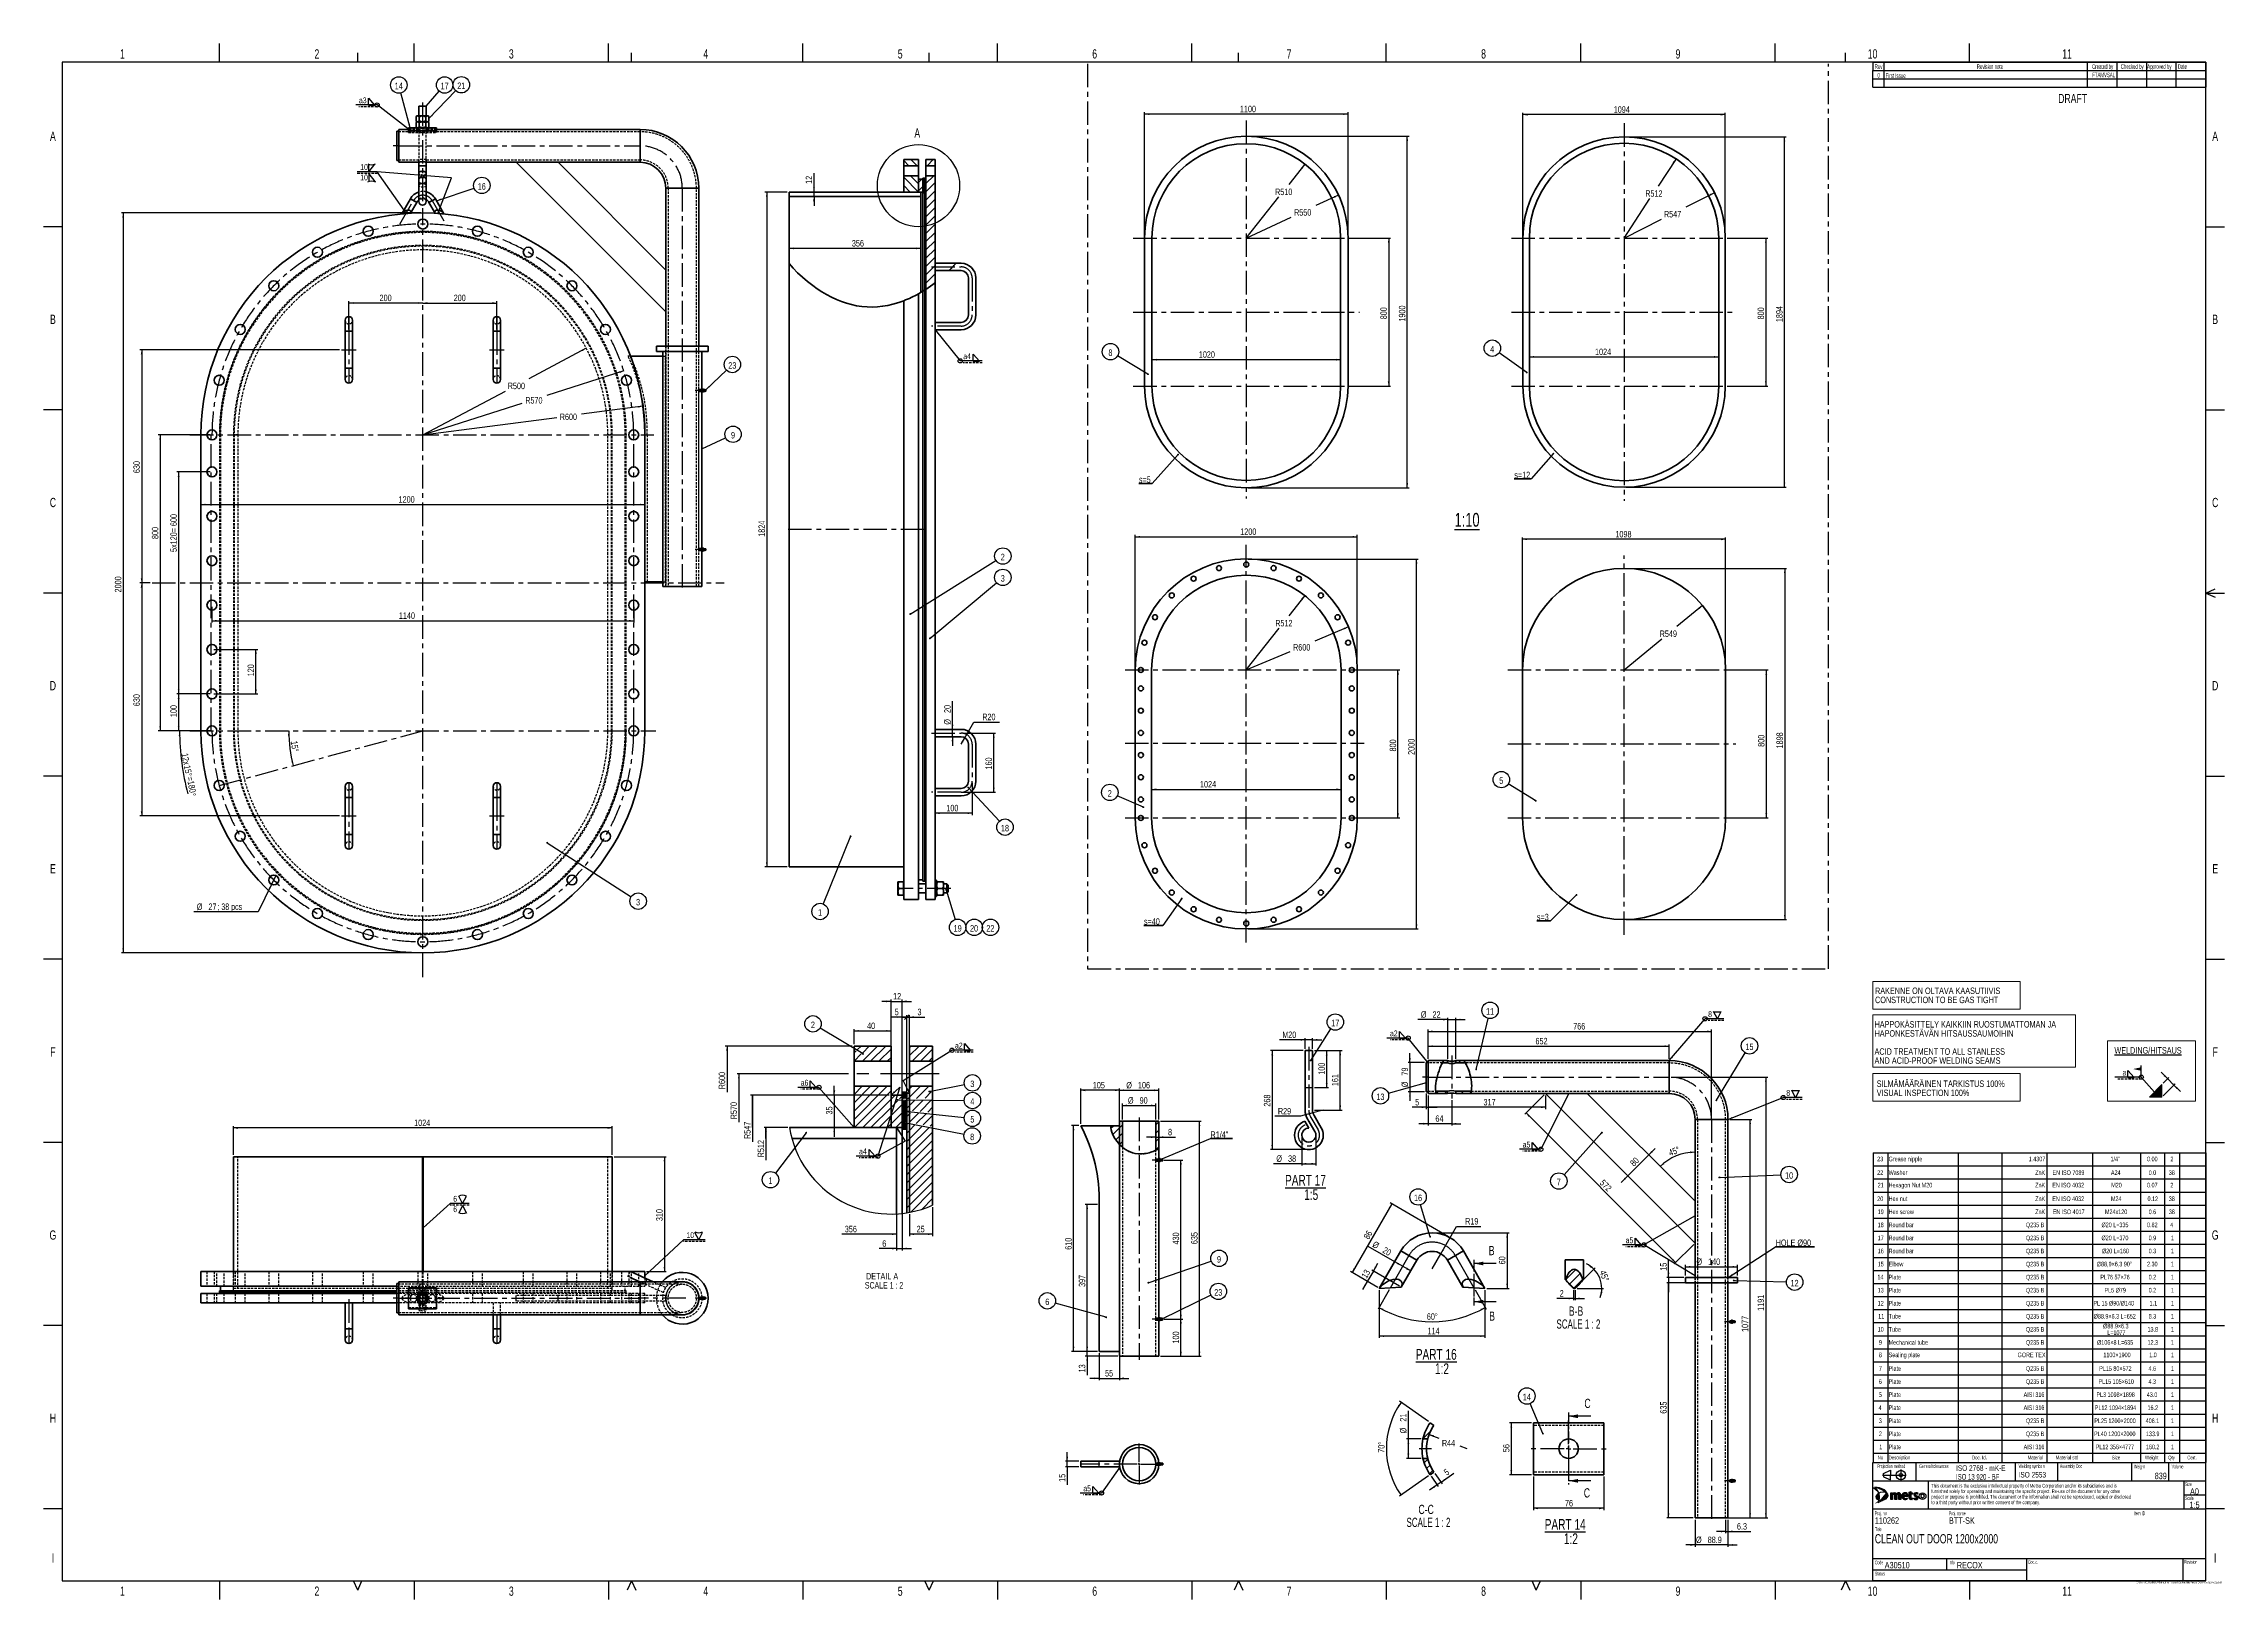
# Model space of a CAD drawing. Header units: millimetres. Extents: x 50 to 5945, y 0 to 4205.
import ezdxf

# ---------------------------------------------------------------- set-up
doc = ezdxf.new("R2010")
doc.units = ezdxf.units.MM
doc.header["$LTSCALE"] = 5
for name, pattern in [('CENTER', [10.16, 6.35, -1.27, 1.27, -1.27]), ('CENTERX2', [20.32, 12.7, -2.54, 2.54, -2.54]), ('HIDDEN', [1.905, 1.27, -0.635])]:
    doc.linetypes.add(name, pattern=pattern)
doc.layers.add('AM_0', color=7, linetype='Continuous', lineweight=35)
doc.layers.add('AM_3', color=6, linetype='HIDDEN', lineweight=25)
for name, color, linetype in [('AM_10', 7, 'CENTER'), ('AM_4', 3, 'Continuous'), ('AM_5', 3, 'Continuous'), ('AM_6', 140, 'Continuous'), ('AM_7', 4, 'CENTERX2'), ('AM_8', 1, 'Continuous'), ('REV1', 7, 'Continuous')]:
    doc.layers.add(name, color=color, linetype=linetype)
doc.styles.add('SLDTEXTSTYLE0', font='TXT', dxfattribs={"width": 0.7})
doc.styles.add('SLDTEXTSTYLE1', font='TXT', dxfattribs={"width": 0.56})
doc.styles.add('SLDTEXTSTYLE2', font='TXT', dxfattribs={"width": 0.665})
doc.styles.add('SLDTEXTSTYLE3', font='TXT', dxfattribs={"width": 0.646667})
doc.styles.add('SLDTEXTSTYLE4', font='TXT', dxfattribs={"width": 0.484})
doc.styles.add('SLDTEXTSTYLE5', font='TXT', dxfattribs={"width": 0.65})
doc.styles.add('SLDTEXTSTYLE6', font='TXT', dxfattribs={"width": 0.645455})
doc.dimstyles.new('SLDDIMSTYLE0', dxfattribs={"dimtxt": 17.5, "dimasz": 12.5, "dimexe": 0, "dimexo": 0.0625, "dimgap": 4.375, "dimtad": 1, "dimdec": 1, "dimrnd": 1e-09, "dimzin": 12, "dimdsep": 46, "dimtxsty": 'SLDTEXTSTYLE0', "dimsah": 1, "dimcen": 0.09, "dimadec": 0, "dimazin": 3, "dimtfac": 1, "dimtdec": 1, "dimtmove": 0, "dimatfit": 0, "dimfxl": 1, "dimfrac": 2, "dimtolj": 1, "dimtzin": 12, "dimarcsym": 0})
doc.dimstyles.new('SLDDIMSTYLE1', dxfattribs={"dimtxt": 17.5, "dimasz": 12.5, "dimexe": 0, "dimexo": 0.0625, "dimgap": 4.375, "dimtad": 1, "dimdec": 1, "dimrnd": 1e-09, "dimzin": 12, "dimdsep": 46, "dimtxsty": 'SLDTEXTSTYLE0', "dimsah": 1, "dimcen": 0.09, "dimadec": 0, "dimazin": 3, "dimtfac": 1, "dimtdec": 1, "dimtofl": 0, "dimtmove": 0, "dimatfit": 3, "dimfxl": 1, "dimfrac": 2, "dimtolj": 1, "dimtzin": 12, "dimarcsym": 0})
doc.dimstyles.new('SLDDIMSTYLE10', dxfattribs={"dimtxt": 17.5, "dimasz": 12.5, "dimexe": 0, "dimexo": 0.0625, "dimgap": 4.375, "dimtad": 0, "dimtih": 1, "dimtoh": 1, "dimdec": 1, "dimrnd": 1e-09, "dimzin": 12, "dimdsep": 46, "dimtxsty": 'SLDTEXTSTYLE0', "dimblk1": 'NONE', "dimsah": 1, "dimcen": 0, "dimadec": 0, "dimazin": 3, "dimtfac": 1, "dimtdec": 1, "dimtmove": 0, "dimatfit": 3, "dimldrblk": 'NONE', "dimfxl": 1, "dimfrac": 2, "dimtolj": 1, "dimtzin": 12, "dimarcsym": 0})
doc.dimstyles.new('SLDDIMSTYLE11', dxfattribs={"dimtxt": 17.5, "dimasz": 12.5, "dimexe": 0, "dimexo": 0.0625, "dimgap": 4.375, "dimtad": 1, "dimdec": 1, "dimlfac": 0.4, "dimrnd": 1e-09, "dimzin": 12, "dimdsep": 46, "dimtxsty": 'SLDTEXTSTYLE0', "dimsah": 1, "dimcen": 0.09, "dimadec": 0, "dimazin": 3, "dimtfac": 1, "dimtdec": 1, "dimtmove": 0, "dimatfit": 0, "dimfxl": 1, "dimfrac": 2, "dimtolj": 1, "dimtzin": 12, "dimarcsym": 0})
doc.dimstyles.new('SLDDIMSTYLE12', dxfattribs={"dimtxt": 17.5, "dimasz": 12.5, "dimexe": 0, "dimexo": 0.0625, "dimgap": 4.375, "dimtad": 1, "dimdec": 1, "dimlfac": 0.4, "dimrnd": 1e-09, "dimzin": 12, "dimdsep": 46, "dimtxsty": 'SLDTEXTSTYLE0', "dimsah": 1, "dimcen": 0.09, "dimadec": 0, "dimazin": 3, "dimtfac": 1, "dimtdec": 1, "dimtofl": 0, "dimtmove": 0, "dimatfit": 3, "dimfxl": 1, "dimfrac": 2, "dimtolj": 1, "dimtzin": 12, "dimarcsym": 0})
doc.dimstyles.new('SLDDIMSTYLE13', dxfattribs={"dimtxt": 17.5, "dimasz": 12.5, "dimexe": 0, "dimexo": 0.0625, "dimgap": 4.375, "dimtad": 1, "dimdec": 1, "dimlfac": 0.4, "dimrnd": 1e-09, "dimzin": 12, "dimdsep": 46, "dimtxsty": 'SLDTEXTSTYLE0', "dimblk2": 'OBLIQUE', "dimsah": 1, "dimcen": 0.09, "dimadec": 0, "dimazin": 3, "dimtfac": 1, "dimtdec": 1, "dimtmove": 0, "dimatfit": 0, "dimfxl": 1, "dimfrac": 2, "dimtolj": 1, "dimtzin": 12, "dimarcsym": 0})
doc.dimstyles.new('SLDDIMSTYLE14', dxfattribs={"dimtxt": 17.5, "dimasz": 12.5, "dimexe": 0, "dimexo": 0.0625, "dimgap": 4.375, "dimtad": 1, "dimdec": 1, "dimlfac": 0.4, "dimrnd": 1e-09, "dimzin": 12, "dimdsep": 46, "dimtxsty": 'SLDTEXTSTYLE0', "dimblk1": 'OBLIQUE', "dimsah": 1, "dimcen": 0.09, "dimadec": 0, "dimazin": 3, "dimtfac": 1, "dimtdec": 1, "dimtmove": 0, "dimatfit": 0, "dimldrblk": 'OBLIQUE', "dimfxl": 1, "dimfrac": 2, "dimtolj": 1, "dimtzin": 12, "dimarcsym": 0})
doc.dimstyles.new('SLDDIMSTYLE15', dxfattribs={"dimtxt": 17.5, "dimasz": 12.5, "dimexe": 0, "dimexo": 0.0625, "dimgap": 4.375, "dimtad": 1, "dimdec": 1, "dimlfac": 0.4, "dimrnd": 1e-09, "dimzin": 12, "dimdsep": 46, "dimtxsty": 'SLDTEXTSTYLE0', "dimsah": 1, "dimcen": 0.09, "dimse1": 1, "dimsd1": 1, "dimadec": 0, "dimazin": 3, "dimtfac": 1, "dimtdec": 1, "dimtofl": 0, "dimtmove": 0, "dimatfit": 3, "dimfxl": 1, "dimfrac": 2, "dimtolj": 1, "dimtzin": 12, "dimarcsym": 0})
doc.dimstyles.new('SLDDIMSTYLE16', dxfattribs={"dimtxt": 17.5, "dimasz": 12.5, "dimexe": 0, "dimexo": 0.0625, "dimgap": 4.375, "dimtad": 1, "dimdec": 1, "dimlfac": 0.4, "dimrnd": 1e-09, "dimzin": 12, "dimdsep": 46, "dimtxsty": 'SLDTEXTSTYLE0', "dimsah": 1, "dimcen": 0.09, "dimse2": 1, "dimsd2": 1, "dimadec": 0, "dimazin": 3, "dimtfac": 1, "dimtdec": 1, "dimtofl": 0, "dimtmove": 0, "dimatfit": 3, "dimfxl": 1, "dimfrac": 2, "dimtolj": 1, "dimtzin": 12, "dimarcsym": 0})
doc.dimstyles.new('SLDDIMSTYLE18', dxfattribs={"dimtxt": 17.5, "dimasz": 12.5, "dimexe": 0, "dimexo": 0.0625, "dimgap": 4.375, "dimtad": 1, "dimdec": 1, "dimlfac": 2, "dimrnd": 1e-09, "dimzin": 12, "dimdsep": 46, "dimtxsty": 'SLDTEXTSTYLE0', "dimsah": 1, "dimcen": 0.09, "dimadec": 0, "dimazin": 3, "dimtfac": 1, "dimtdec": 1, "dimtofl": 0, "dimtmove": 0, "dimatfit": 3, "dimfxl": 1, "dimfrac": 2, "dimtolj": 1, "dimtzin": 12, "dimarcsym": 0})
doc.dimstyles.new('SLDDIMSTYLE19', dxfattribs={"dimtxt": 17.5, "dimasz": 12.5, "dimexe": 0, "dimexo": 0.0625, "dimgap": 4.375, "dimtad": 0, "dimtih": 1, "dimtoh": 1, "dimdec": 1, "dimlfac": 2, "dimrnd": 1e-09, "dimzin": 12, "dimdsep": 46, "dimtxsty": 'SLDTEXTSTYLE0', "dimsah": 1, "dimcen": 0, "dimadec": 0, "dimazin": 3, "dimtfac": 1, "dimtdec": 1, "dimtofl": 0, "dimtmove": 0, "dimatfit": 3, "dimfxl": 1, "dimfrac": 2, "dimtolj": 1, "dimtzin": 12, "dimarcsym": 0})
doc.dimstyles.new('SLDDIMSTYLE2', dxfattribs={"dimtxt": 17.5, "dimasz": 12.5, "dimexe": 0, "dimexo": 0.0625, "dimgap": 4.375, "dimtad": 0, "dimtih": 1, "dimtoh": 1, "dimdec": 1, "dimrnd": 1e-09, "dimzin": 12, "dimdsep": 46, "dimtxsty": 'SLDTEXTSTYLE0', "dimsah": 1, "dimcen": 0, "dimadec": 0, "dimazin": 3, "dimtfac": 1, "dimtdec": 1, "dimtofl": 0, "dimtmove": 0, "dimatfit": 3, "dimfxl": 1, "dimfrac": 2, "dimtolj": 1, "dimtzin": 12, "dimarcsym": 0})
doc.dimstyles.new('SLDDIMSTYLE20', dxfattribs={"dimtxt": 17.5, "dimasz": 12.5, "dimexe": 0, "dimexo": 0.0625, "dimgap": 4.375, "dimtad": 1, "dimdec": 0, "dimlfac": 0.4, "dimrnd": 1e-09, "dimzin": 12, "dimdsep": 46, "dimtxsty": 'SLDTEXTSTYLE0', "dimsah": 1, "dimcen": 0.09, "dimadec": 0, "dimazin": 3, "dimtfac": 1, "dimtofl": 0, "dimtmove": 0, "dimatfit": 3, "dimfxl": 1, "dimfrac": 2, "dimtolj": 1, "dimtzin": 12, "dimarcsym": 0})
doc.dimstyles.new('SLDDIMSTYLE21', dxfattribs={"dimtxt": 17.5, "dimasz": 12.5, "dimexe": 0, "dimexo": 0.0625, "dimgap": 4.375, "dimtad": 1, "dimdec": 0, "dimlfac": 0.4, "dimrnd": 1e-09, "dimzin": 12, "dimdsep": 46, "dimtxsty": 'SLDTEXTSTYLE0', "dimsah": 1, "dimcen": 0.09, "dimadec": 0, "dimazin": 3, "dimtfac": 1, "dimtdec": 0, "dimtofl": 0, "dimtmove": 0, "dimatfit": 3, "dimfxl": 1, "dimfrac": 2, "dimtolj": 1, "dimtzin": 12, "dimarcsym": 0})
doc.dimstyles.new('SLDDIMSTYLE22', dxfattribs={"dimtxt": 17.5, "dimasz": 12.5, "dimexe": 0, "dimexo": 0.0625, "dimgap": 4.375, "dimtad": 1, "dimdec": 4, "dimlfac": 2, "dimzin": 12, "dimdsep": 46, "dimtxsty": 'SLDTEXTSTYLE0', "dimsah": 1, "dimcen": 0.09, "dimadec": 0, "dimazin": 3, "dimtfac": 1, "dimtdec": 0, "dimtofl": 0, "dimtmove": 0, "dimatfit": 3, "dimfxl": 1, "dimfrac": 2, "dimtolj": 1, "dimtzin": 12, "dimarcsym": 0})
doc.dimstyles.new('SLDDIMSTYLE23', dxfattribs={"dimtxt": 17.5, "dimasz": 12.5, "dimexe": 0, "dimexo": 0.0625, "dimgap": 4.375, "dimtad": 0, "dimtih": 1, "dimtoh": 1, "dimdec": 1, "dimlfac": 0.4, "dimrnd": 1e-09, "dimzin": 12, "dimdsep": 46, "dimtxsty": 'SLDTEXTSTYLE0', "dimsah": 1, "dimcen": 0, "dimadec": 0, "dimazin": 3, "dimtfac": 1, "dimtdec": 1, "dimtofl": 0, "dimtmove": 0, "dimatfit": 3, "dimfxl": 1, "dimfrac": 2, "dimtolj": 1, "dimtzin": 12, "dimarcsym": 0})
doc.dimstyles.new('SLDDIMSTYLE3', dxfattribs={"dimtxt": 0.18, "dimasz": 5, "dimexe": 0, "dimexo": 0.0625, "dimgap": 0, "dimtad": 0, "dimtih": 1, "dimtoh": 1, "dimdec": 0, "dimrnd": 1e-09, "dimzin": 0, "dimdsep": 46, "dimtxsty": 'Standard', "dimblk1": 'DOT', "dimblk2": 'DOT', "dimsah": 1, "dimcen": 0.09, "dimadec": 0, "dimazin": 0, "dimtfac": 5, "dimtdec": 0, "dimtofl": 0, "dimtmove": 0, "dimatfit": 3, "dimldrblk": 'DOT', "dimfxl": 1, "dimfrac": 2, "dimtolj": 1, "dimtzin": 0, "dimarcsym": 0})
doc.dimstyles.new('SLDDIMSTYLE4', dxfattribs={"dimtxt": 0.18, "dimasz": 12.5, "dimexe": 0, "dimexo": 0.0625, "dimgap": 0, "dimtad": 0, "dimtih": 1, "dimtoh": 1, "dimdec": 0, "dimrnd": 1e-09, "dimzin": 0, "dimdsep": 46, "dimtxsty": 'Standard', "dimsah": 1, "dimcen": 0.09, "dimadec": 0, "dimazin": 0, "dimtfac": 12.5, "dimtdec": 0, "dimtofl": 0, "dimtmove": 0, "dimatfit": 3, "dimfxl": 1, "dimfrac": 2, "dimtolj": 1, "dimtzin": 0, "dimarcsym": 0})
doc.dimstyles.new('SLDDIMSTYLE5', dxfattribs={"dimtxt": 17.5, "dimasz": 12.5, "dimexe": 0, "dimexo": 0.0625, "dimgap": 4.375, "dimtad": 1, "dimdec": 0, "dimrnd": 1e-09, "dimzin": 12, "dimdsep": 46, "dimtxsty": 'SLDTEXTSTYLE0', "dimsah": 1, "dimcen": 0.09, "dimadec": 0, "dimazin": 3, "dimtfac": 1, "dimtdec": 0, "dimtofl": 0, "dimtmove": 0, "dimatfit": 3, "dimfxl": 1, "dimfrac": 2, "dimtolj": 1, "dimtzin": 12, "dimarcsym": 0})
doc.dimstyles.new('SLDDIMSTYLE6', dxfattribs={"dimtxt": 17.5, "dimasz": 12.5, "dimexe": 0, "dimexo": 0.0625, "dimgap": 4.375, "dimtad": 1, "dimdec": 4, "dimlfac": 5, "dimzin": 12, "dimdsep": 46, "dimtxsty": 'SLDTEXTSTYLE0', "dimsah": 1, "dimcen": 0.09, "dimadec": 0, "dimazin": 3, "dimtfac": 1, "dimtdec": 0, "dimtofl": 0, "dimtmove": 0, "dimatfit": 3, "dimfxl": 1, "dimfrac": 2, "dimtolj": 1, "dimtzin": 12, "dimarcsym": 0})
doc.dimstyles.new('SLDDIMSTYLE7', dxfattribs={"dimtxt": 17.5, "dimasz": 12.5, "dimexe": 0, "dimexo": 0.0625, "dimgap": 4.375, "dimtad": 1, "dimdec": 0, "dimrnd": 1e-09, "dimzin": 12, "dimdsep": 46, "dimtxsty": 'SLDTEXTSTYLE0', "dimsah": 1, "dimcen": 0.09, "dimadec": 0, "dimazin": 3, "dimtfac": 1, "dimtofl": 0, "dimtmove": 0, "dimatfit": 3, "dimfxl": 1, "dimfrac": 2, "dimtolj": 1, "dimtzin": 12, "dimarcsym": 0})
doc.dimstyles.new('SLDDIMSTYLE8', dxfattribs={"dimtxt": 17.5, "dimasz": 12.5, "dimexe": 0, "dimexo": 0.0625, "dimgap": 4.375, "dimtad": 1, "dimdec": 4, "dimlfac": 5, "dimzin": 12, "dimdsep": 46, "dimtxsty": 'SLDTEXTSTYLE0', "dimblk2": 'NONE', "dimsah": 1, "dimcen": 0.09, "dimse1": 1, "dimadec": 0, "dimazin": 3, "dimtfac": 1, "dimtdec": 0, "dimtofl": 0, "dimtmove": 0, "dimatfit": 3, "dimfxl": 1, "dimfrac": 2, "dimtolj": 1, "dimtzin": 12, "dimarcsym": 0})
doc.dimstyles.new('SLDDIMSTYLE9', dxfattribs={"dimtxt": 17.5, "dimasz": 12.5, "dimexe": 0, "dimexo": 0.0625, "dimgap": 4.375, "dimtad": 0, "dimtih": 1, "dimtoh": 1, "dimdec": 1, "dimrnd": 1e-09, "dimzin": 12, "dimdsep": 46, "dimtxsty": 'SLDTEXTSTYLE0', "dimsah": 1, "dimcen": 0, "dimadec": 0, "dimazin": 3, "dimtfac": 1, "dimtdec": 1, "dimtofl": 0, "dimtmove": 0, "dimatfit": 3, "dimfxl": 1, "dimfrac": 2, "dimtolj": 1, "dimtzin": 12, "dimarcsym": 0})

msp = doc.modelspace()

# ---------------------------------------------------------------- texts
at = {"layer": 'AM_10', "char_height": 25, "attachment_point": 1, "style": 'SLDTEXTSTYLE0'}
for s, insert in [('B', (3956.539283, 955.232006)), ('B', (3957.641923, 778.02805)), ('C', (4214.973946, 542.290834)), ('C', (4213.402232, 300.398262))]:
    msp.add_mtext(s, dxfattribs=dict(at, insert=insert))
at = {"layer": 'AM_5', "insert": (2403.776561, 3975.848182), "char_height": 25, "attachment_point": 1, "style": 'SLDTEXTSTYLE0'}
msp.add_mtext('A', dxfattribs=at)
at = {"layer": 'AM_6'}
for s, insert, char_height, attachment_point, style in [('1', (263.185764, 4189.726694), 25, 2, 'SLDTEXTSTYLE0'), ('2', (788.654514, 4189.726694), 25, 2, 'SLDTEXTSTYLE0'), ('3', (1314.279514, 4189.726694), 25, 2, 'SLDTEXTSTYLE0'), ('4', (1839.826389, 4189.726694), 25, 2, 'SLDTEXTSTYLE0'), ('5', (2365.529514, 4189.726694), 25, 2, 'SLDTEXTSTYLE0'), ('6', (2891.154514, 4189.726694), 25, 2, 'SLDTEXTSTYLE0'), ('7', (3416.779514, 4189.726694), 25, 2, 'SLDTEXTSTYLE0'), ('8', (3942.404514, 4189.726694), 25, 2, 'SLDTEXTSTYLE0'), ('9', (4468.029514, 4189.726694), 25, 2, 'SLDTEXTSTYLE0'), ('10', (4994.027778, 4189.726694), 25, 2, 'SLDTEXTSTYLE0'), ('11', (5519.809028, 4189.726694), 25, 2, 'SLDTEXTSTYLE0'), ('Rev', (5010.225695, 4148.968647), 12.5, 2, 'SLDTEXTSTYLE1'), ('Revision note', (5311.202279, 4148.968647), 12.5, 2, 'SLDTEXTSTYLE1'), ('Created by', (5615.946182, 4149.289962), 12.5, 2, 'SLDTEXTSTYLE1'), ('FTAMVSAL', (5618.672205, 4126.789), 12.5, 2, 'SLDTEXTSTYLE1'), ('Checked by', (5695.920141, 4149.289962), 12.5, 2, 'SLDTEXTSTYLE1'), ('Approved by', (5736.31076, 4149.361711), 12.5, 1, 'SLDTEXTSTYLE1'), ('Date', (5819.008072, 4149.361711), 12.5, 1, 'SLDTEXTSTYLE1'), ('0', (5010.425133, 4125.930113), 12.5, 2, 'SLDTEXTSTYLE1'), ('First Issue', (5029.402197, 4124.680113), 12.5, 1, 'SLDTEXTSTYLE1'), ('DRAFT', (5573.749911, 4069.124697), 25, 3, 'SLDTEXTSTYLE0'), ('A', (75.060764, 3967.226694), 25, 2, 'SLDTEXTSTYLE0'), ('A', (5920.060764, 3967.226694), 25, 2, 'SLDTEXTSTYLE0'), ('B', (75.138889, 3472.226694), 25, 2, 'SLDTEXTSTYLE0'), ('B', (5920.138889, 3472.226694), 25, 2, 'SLDTEXTSTYLE0'), ('C', (75.217014, 2977.226694), 25, 2, 'SLDTEXTSTYLE0'), ('C', (5920.217014, 2977.226694), 25, 2, 'SLDTEXTSTYLE0'), ('\\L1:10', (3864.143415, 2936.437119), 37.0416667, 1, 'SLDTEXTSTYLE0'), ('D', (75.138889, 2482.226694), 25, 2, 'SLDTEXTSTYLE0'), ('D', (5920.138889, 2482.226694), 25, 2, 'SLDTEXTSTYLE0'), ('E', (75.217014, 1987.226694), 25, 2, 'SLDTEXTSTYLE0'), ('E', (5920.217014, 1987.226694), 25, 2, 'SLDTEXTSTYLE0'), ('F', (75.217014, 1492.226694), 25, 2, 'SLDTEXTSTYLE0'), ('F', (5920.217014, 1492.226694), 25, 2, 'SLDTEXTSTYLE0'), ('\\LPART 17', (3405.778664, 1147.37925), 29.1041667, 1, 'SLDTEXTSTYLE0'), ('1:5', (3457.620461, 1108.573695), 29.1041667, 1, 'SLDTEXTSTYLE0'), ('G', (75.138889, 997.226694), 25, 2, 'SLDTEXTSTYLE0'), ('G', (5920.138889, 997.226694), 25, 2, 'SLDTEXTSTYLE0'), ('SCALE 1 : 2', (2321.88855, 857.660889), 17.5, 2, 'SLDTEXTSTYLE6'), ('DETAIL A', (2316.58386, 882.160889), 17.5, 2, 'SLDTEXTSTYLE0'), ('B-B', (4192.40412, 791.757278), 25, 2, 'SLDTEXTSTYLE0'), ('SCALE 1 : 2', (4198.888505, 756.757277), 25, 2, 'SLDTEXTSTYLE6'), ('\\LPART 16', (3759.287841, 676.785961), 29.1041667, 1, 'SLDTEXTSTYLE0'), ('1:2', (3811.129638, 637.980406), 29.1041667, 1, 'SLDTEXTSTYLE0'), ('H', (75.138889, 502.226694), 25, 2, 'SLDTEXTSTYLE0'), ('H', (5920.138889, 502.226694), 25, 2, 'SLDTEXTSTYLE0'), ('Projection method', (5006.700329, 365.035598), 10, 1, 'SLDTEXTSTYLE1'), ('General tolerances', (5119.927425, 365.035598), 10, 1, 'SLDTEXTSTYLE1'), ('ISO 2768 - mK-E', (5219.62596, 362.365084), 15, 1, 'SLDTEXTSTYLE0'), ('Welding symbols', (5388.719944, 365.035598), 10, 1, 'SLDTEXTSTYLE1'), ('Assembly Doc', (5500.523184, 365.080704), 10, 1, 'SLDTEXTSTYLE1'), ('Weight', (5700.797999, 363.982094), 10, 1, 'SLDTEXTSTYLE1'), ('Volume', (5802.548712, 363.982094), 10, 1, 'SLDTEXTSTYLE1'), ('furnished solely for operating and maintaining the specific project. Re-use of the document for any other', (5152.806106, 297.302509), 10, 1, 'SLDTEXTSTYLE2'), ('This document is the exclusive intellectual property of Metso Corporation and/or its subsidiaries and is', (5152.806106, 312.302509), 10, 1, 'SLDTEXTSTYLE2'), ('ISO 13 920 - BF', (5219.62596, 338.788013), 15, 1, 'SLDTEXTSTYLE3'), ('ISO 2553', (5388.719944, 344.444182), 15, 1, 'SLDTEXTSTYLE0'), ('839', (5789.345519, 342.471744), 17.5, 3, 'SLDTEXTSTYLE0'), ('Size', (5838.912887, 316.25725), 10, 1, 'SLDTEXTSTYLE1'), ('A0', (5864.135154, 300.510003), 17.5, 2, 'SLDTEXTSTYLE0'), ('C-C', (3787.225654, 255.649521), 25, 2, 'SLDTEXTSTYLE0'), ('Proj. no', (5000.146285, 237.580704), 10, 1, 'SLDTEXTSTYLE1'), ('to a third party without prior written consent of the company.', (5152.806106, 267.302509), 10, 1, 'SLDTEXTSTYLE2'), ('project or purpose is prohibited. The document or the information shall not be reproduced, copied or disclosed', (5152.806106, 282.302509), 10, 1, 'SLDTEXTSTYLE2'), ('Proj. name', (5200.612989, 237.580704), 10, 1, 'SLDTEXTSTYLE1'), ('Item ID', (5700.797999, 237.580704), 10, 1, 'SLDTEXTSTYLE1'), ('Scale', (5838.773367, 278.769242), 10, 1, 'SLDTEXTSTYLE1'), ('1:5', (5864.24884, 264.052431), 17.5, 2, 'SLDTEXTSTYLE0'), ('SCALE 1 : 2', (3793.553788, 220.64952), 25, 2, 'SLDTEXTSTYLE6'), ('\\LPART 14', (4107.781853, 217.236806), 29.1041667, 1, 'SLDTEXTSTYLE0'), ('1:2', (4159.62365, 178.431251), 29.1041667, 1, 'SLDTEXTSTYLE0'), ('Title', (5000.509294, 194.435549), 10, 1, 'SLDTEXTSTYLE1'), ('110262', (5000.146285, 221.816236), 17.5, 1, 'SLDTEXTSTYLE0'), ('BTT-SK', (5200.612989, 221.816236), 17.5, 1, 'SLDTEXTSTYLE0'), ('I', (75.138889, 124.590142), 25, 2, 'SLDTEXTSTYLE0'), ('CLEAN OUT DOOR 1200x2000', (5000.146285, 176.292102), 25, 1, 'SLDTEXTSTYLE0'), ('I', (5920.138889, 124.590142), 25, 2, 'SLDTEXTSTYLE0'), ('Status', (5000.523184, 74.820448), 10, 1, 'SLDTEXTSTYLE1'), ('Code', (5000.523184, 104.820448), 10, 1, 'SLDTEXTSTYLE1'), ('A30510', (5026.845804, 101.253666), 17.5, 1, 'SLDTEXTSTYLE0'), ('Info', (5200.19861, 104.820448), 10, 1, 'SLDTEXTSTYLE1'), ('RECOX', (5221.824071, 101.253666), 17.5, 1, 'SLDTEXTSTYLE0'), ('Doc.id.', (5415.523184, 105.903782), 10, 1, 'SLDTEXTSTYLE4'), ('Revision', (5836.111527, 106.349953), 10, 1, 'SLDTEXTSTYLE1'), ('1', (263.185764, 34.726694), 25, 2, 'SLDTEXTSTYLE0'), ('2', (788.654514, 34.726694), 25, 2, 'SLDTEXTSTYLE0'), ('3', (1314.279514, 34.726694), 25, 2, 'SLDTEXTSTYLE0'), ('4', (1839.826389, 34.726694), 25, 2, 'SLDTEXTSTYLE0'), ('5', (2365.529514, 34.726694), 25, 2, 'SLDTEXTSTYLE0'), ('6', (2891.154514, 34.726694), 25, 2, 'SLDTEXTSTYLE0'), ('7', (3416.779514, 34.726694), 25, 2, 'SLDTEXTSTYLE0'), ('8', (3942.404514, 34.726694), 25, 2, 'SLDTEXTSTYLE0'), ('9', (4468.029514, 34.726694), 25, 2, 'SLDTEXTSTYLE0'), ('10', (4994.027778, 34.726694), 25, 2, 'SLDTEXTSTYLE0'), ('11', (5519.809028, 34.726694), 25, 2, 'SLDTEXTSTYLE0'), ('C:\\\\Users\\\\CLTBORDUPI\\\\OneDrive - Valmet\\\\Desktop\\\\My Private Documents\\\\DT\\\\\\\\0220143', (5938.059079, 48.290618), 5, 3, 'SLDTEXTSTYLE0')]:
    msp.add_mtext(s, dxfattribs=dict(at, insert=insert, char_height=char_height, attachment_point=attachment_point, style=style))

# ---------------------------------------------------------------- blocks, each defined once
blk = doc.blocks.new('SW_TABLEANNOTATION_0')
at = {"layer": 'AM_6', "color": 0}
for p, q in [((0, 811.9), (0, 776.6)), ((0, 811.9), (39.2, 811.9)), ((0, 776.6), (0, 741.3)), ((0, 776.6), (39.2, 776.6)), ((39.2, 811.9), (39.2, 776.6)), ((39.2, 811.9), (229.2, 811.9)), ((39.2, 776.6), (39.2, 741.3)), ((39.2, 776.6), (229.2, 776.6)), ((229.2, 811.9), (229.2, 776.6)), ((229.2, 811.9), (348, 811.9)), ((229.2, 776.6), (229.2, 741.3)), ((229.2, 776.6), (348, 776.6)), ((348, 811.9), (348, 776.6)), ((348, 811.9), (469.1, 811.9)), ((348, 776.6), (348, 741.3)), ((348, 776.6), (469.1, 776.6)), ((469.1, 811.9), (469.1, 776.6)), ((469.1, 811.9), (592.7, 811.9)), ((469.1, 776.6), (469.1, 741.3)), ((469.1, 776.6), (592.7, 776.6)), ((592.7, 811.9), (592.7, 776.6)), ((592.7, 811.9), (722.7, 811.9)), ((592.7, 776.6), (592.7, 741.3)), ((592.7, 776.6), (722.7, 776.6)), ((722.7, 811.9), (722.7, 776.6)), ((722.7, 811.9), (787.7, 811.9)), ((722.7, 776.6), (722.7, 741.3)), ((722.7, 776.6), (787.7, 776.6)), ((787.7, 811.9), (787.7, 776.6)), ((787.7, 811.9), (827.7, 811.9)), ((787.7, 776.6), (787.7, 741.3)), ((787.7, 776.6), (827.7, 776.6)), ((827.7, 811.9), (827.7, 776.6)), ((827.7, 811.9), (899.3, 811.9)), ((827.7, 776.6), (827.7, 741.3)), ((827.7, 776.6), (899.3, 776.6)), ((899.3, 811.9), (899.3, 776.6)), ((899.3, 776.6), (899.3, 741.3)), ((0, 741.3), (0, 706)), ((0, 741.3), (39.2, 741.3)), ((39.2, 741.3), (39.2, 706)), ((39.2, 741.3), (229.2, 741.3)), ((229.2, 741.3), (229.2, 706)), ((229.2, 741.3), (348, 741.3)), ((348, 741.3), (348, 706)), ((348, 741.3), (469.1, 741.3)), ((469.1, 741.3), (469.1, 706)), ((469.1, 741.3), (592.7, 741.3)), ((592.7, 741.3), (592.7, 706)), ((592.7, 741.3), (722.7, 741.3)), ((722.7, 741.3), (722.7, 706)), ((722.7, 741.3), (787.7, 741.3)), ((787.7, 741.3), (787.7, 706)), ((787.7, 741.3), (827.7, 741.3)), ((827.7, 741.3), (827.7, 706)), ((827.7, 741.3), (899.3, 741.3)), ((899.3, 741.3), (899.3, 706)), ((0, 706), (0, 670.7)), ((0, 706), (39.2, 706)), ((0, 670.7), (0, 635.4)), ((0, 670.7), (39.2, 670.7)), ((39.2, 706), (39.2, 670.7)), ((39.2, 706), (229.2, 706)), ((39.2, 670.7), (39.2, 635.4)), ((39.2, 670.7), (229.2, 670.7)), ((229.2, 706), (229.2, 670.7)), ((229.2, 706), (348, 706)), ((229.2, 670.7), (229.2, 635.4)), ((229.2, 670.7), (348, 670.7)), ((348, 706), (348, 670.7)), ((348, 706), (469.1, 706)), ((348, 670.7), (348, 635.4)), ((348, 670.7), (469.1, 670.7)), ((469.1, 706), (469.1, 670.7)), ((469.1, 706), (592.7, 706)), ((469.1, 670.7), (469.1, 635.4)), ((469.1, 670.7), (592.7, 670.7)), ((592.7, 706), (592.7, 670.7)), ((592.7, 706), (722.7, 706)), ((592.7, 670.7), (592.7, 635.4)), ((592.7, 670.7), (722.7, 670.7)), ((722.7, 706), (722.7, 670.7)), ((722.7, 706), (787.7, 706)), ((722.7, 670.7), (722.7, 635.4)), ((722.7, 670.7), (787.7, 670.7)), ((787.7, 706), (787.7, 670.7)), ((787.7, 706), (827.7, 706)), ((787.7, 670.7), (787.7, 635.4)), ((787.7, 670.7), (827.7, 670.7)), ((827.7, 706), (827.7, 670.7)), ((827.7, 706), (899.3, 706)), ((827.7, 670.7), (827.7, 635.4)), ((827.7, 670.7), (899.3, 670.7)), ((899.3, 706), (899.3, 670.7)), ((899.3, 670.7), (899.3, 635.4)), ((0, 635.4), (0, 600.1)), ((0, 635.4), (39.2, 635.4)), ((0, 600.1), (0, 564.8)), ((0, 600.1), (39.2, 600.1)), ((39.2, 635.4), (39.2, 600.1)), ((39.2, 635.4), (229.2, 635.4)), ((39.2, 600.1), (39.2, 564.8)), ((39.2, 600.1), (229.2, 600.1)), ((229.2, 635.4), (229.2, 600.1)), ((229.2, 635.4), (348, 635.4)), ((229.2, 600.1), (229.2, 564.8)), ((229.2, 600.1), (348, 600.1)), ((348, 635.4), (348, 600.1)), ((348, 635.4), (469.1, 635.4)), ((348, 600.1), (348, 564.8)), ((348, 600.1), (469.1, 600.1)), ((469.1, 635.4), (469.1, 600.1)), ((469.1, 635.4), (592.7, 635.4)), ((469.1, 600.1), (469.1, 564.8)), ((469.1, 600.1), (592.7, 600.1)), ((592.7, 635.4), (592.7, 600.1)), ((592.7, 635.4), (722.7, 635.4)), ((592.7, 600.1), (592.7, 564.8)), ((592.7, 600.1), (722.7, 600.1)), ((722.7, 635.4), (722.7, 600.1)), ((722.7, 635.4), (787.7, 635.4)), ((722.7, 600.1), (722.7, 564.8)), ((722.7, 600.1), (787.7, 600.1)), ((787.7, 635.4), (787.7, 600.1)), ((787.7, 635.4), (827.7, 635.4)), ((787.7, 600.1), (787.7, 564.8)), ((787.7, 600.1), (827.7, 600.1)), ((827.7, 635.4), (827.7, 600.1)), ((827.7, 635.4), (899.3, 635.4)), ((827.7, 600.1), (827.7, 564.8)), ((827.7, 600.1), (899.3, 600.1)), ((899.3, 635.4), (899.3, 600.1)), ((899.3, 600.1), (899.3, 564.8)), ((0, 564.8), (0, 529.5)), ((0, 564.8), (39.2, 564.8)), ((39.2, 564.8), (39.2, 529.5)), ((39.2, 564.8), (229.2, 564.8)), ((229.2, 564.8), (229.2, 529.5)), ((229.2, 564.8), (348, 564.8)), ((348, 564.8), (348, 529.5)), ((348, 564.8), (469.1, 564.8)), ((469.1, 564.8), (469.1, 529.5)), ((469.1, 564.8), (592.7, 564.8)), ((592.7, 564.8), (592.7, 529.5)), ((592.7, 564.8), (722.7, 564.8)), ((722.7, 564.8), (722.7, 529.5)), ((722.7, 564.8), (787.7, 564.8)), ((787.7, 564.8), (787.7, 529.5)), ((787.7, 564.8), (827.7, 564.8)), ((827.7, 564.8), (827.7, 529.5)), ((827.7, 564.8), (899.3, 564.8)), ((899.3, 564.8), (899.3, 529.5)), ((0, 529.5), (0, 494.2)), ((0, 529.5), (39.2, 529.5)), ((0, 494.2), (0, 458.9)), ((0, 494.2), (39.2, 494.2)), ((39.2, 529.5), (39.2, 494.2)), ((39.2, 529.5), (229.2, 529.5)), ((39.2, 494.2), (39.2, 458.9)), ((39.2, 494.2), (229.2, 494.2)), ((229.2, 529.5), (229.2, 494.2)), ((229.2, 529.5), (348, 529.5)), ((229.2, 494.2), (229.2, 458.9)), ((229.2, 494.2), (348, 494.2)), ((348, 529.5), (348, 494.2)), ((348, 529.5), (469.1, 529.5)), ((348, 494.2), (348, 458.9)), ((348, 494.2), (469.1, 494.2)), ((469.1, 529.5), (469.1, 494.2)), ((469.1, 529.5), (592.7, 529.5)), ((469.1, 494.2), (469.1, 458.9)), ((469.1, 494.2), (592.7, 494.2)), ((592.7, 529.5), (592.7, 494.2)), ((592.7, 529.5), (722.7, 529.5)), ((592.7, 494.2), (592.7, 458.9)), ((592.7, 494.2), (722.7, 494.2)), ((722.7, 529.5), (722.7, 494.2)), ((722.7, 529.5), (787.7, 529.5)), ((722.7, 494.2), (722.7, 458.9)), ((722.7, 494.2), (787.7, 494.2)), ((787.7, 529.5), (787.7, 494.2)), ((787.7, 529.5), (827.7, 529.5)), ((787.7, 494.2), (787.7, 458.9)), ((787.7, 494.2), (827.7, 494.2)), ((827.7, 529.5), (827.7, 494.2)), ((827.7, 529.5), (899.3, 529.5)), ((827.7, 494.2), (827.7, 458.9)), ((827.7, 494.2), (899.3, 494.2)), ((899.3, 529.5), (899.3, 494.2)), ((899.3, 494.2), (899.3, 458.9)), ((0, 458.9), (0, 423.6)), ((0, 458.9), (39.2, 458.9)), ((0, 423.6), (0, 388.3)), ((0, 423.6), (39.2, 423.6)), ((39.2, 458.9), (39.2, 423.6)), ((39.2, 458.9), (229.2, 458.9)), ((39.2, 423.6), (39.2, 388.3)), ((39.2, 423.6), (229.2, 423.6)), ((229.2, 458.9), (229.2, 423.6)), ((229.2, 458.9), (348, 458.9)), ((229.2, 423.6), (229.2, 388.3)), ((229.2, 423.6), (348, 423.6)), ((348, 458.9), (348, 423.6)), ((348, 458.9), (469.1, 458.9)), ((348, 423.6), (348, 388.3)), ((348, 423.6), (469.1, 423.6)), ((469.1, 458.9), (469.1, 423.6)), ((469.1, 458.9), (592.7, 458.9)), ((469.1, 423.6), (469.1, 388.3)), ((469.1, 423.6), (592.7, 423.6)), ((592.7, 458.9), (592.7, 423.6)), ((592.7, 458.9), (722.7, 458.9)), ((592.7, 423.6), (592.7, 388.3)), ((592.7, 423.6), (722.7, 423.6)), ((722.7, 458.9), (722.7, 423.6)), ((722.7, 458.9), (787.7, 458.9)), ((722.7, 423.6), (722.7, 388.3)), ((722.7, 423.6), (787.7, 423.6)), ((787.7, 458.9), (787.7, 423.6)), ((787.7, 458.9), (827.7, 458.9)), ((787.7, 423.6), (787.7, 388.3)), ((787.7, 423.6), (827.7, 423.6)), ((827.7, 458.9), (827.7, 423.6)), ((827.7, 458.9), (899.3, 458.9)), ((827.7, 423.6), (827.7, 388.3)), ((827.7, 423.6), (899.3, 423.6)), ((899.3, 458.9), (899.3, 423.6)), ((899.3, 423.6), (899.3, 388.3)), ((0, 388.3), (0, 353)), ((0, 388.3), (39.2, 388.3)), ((39.2, 388.3), (39.2, 353)), ((39.2, 388.3), (229.2, 388.3)), ((229.2, 388.3), (229.2, 353)), ((229.2, 388.3), (348, 388.3)), ((348, 388.3), (348, 353)), ((348, 388.3), (469.1, 388.3)), ((469.1, 388.3), (469.1, 353)), ((469.1, 388.3), (592.7, 388.3)), ((592.7, 388.3), (592.7, 353)), ((592.7, 388.3), (722.7, 388.3)), ((722.7, 388.3), (722.7, 353)), ((722.7, 388.3), (787.7, 388.3)), ((787.7, 388.3), (787.7, 353)), ((787.7, 388.3), (827.7, 388.3)), ((827.7, 388.3), (827.7, 353)), ((827.7, 388.3), (899.3, 388.3)), ((899.3, 388.3), (899.3, 353)), ((0, 353), (0, 317.7)), ((0, 353), (39.2, 353)), ((0, 317.7), (0, 282.4)), ((0, 317.7), (39.2, 317.7)), ((39.2, 353), (39.2, 317.7)), ((39.2, 353), (229.2, 353)), ((39.2, 317.7), (39.2, 282.4)), ((39.2, 317.7), (229.2, 317.7)), ((229.2, 353), (229.2, 317.7)), ((229.2, 353), (348, 353)), ((229.2, 317.7), (229.2, 282.4)), ((229.2, 317.7), (348, 317.7)), ((348, 353), (348, 317.7)), ((348, 353), (469.1, 353)), ((348, 317.7), (348, 282.4)), ((348, 317.7), (469.1, 317.7)), ((469.1, 353), (469.1, 317.7)), ((469.1, 353), (592.7, 353)), ((469.1, 317.7), (469.1, 282.4)), ((469.1, 317.7), (592.7, 317.7)), ((592.7, 353), (592.7, 317.7)), ((592.7, 353), (722.7, 353)), ((592.7, 317.7), (592.7, 282.4)), ((592.7, 317.7), (722.7, 317.7)), ((722.7, 353), (722.7, 317.7)), ((722.7, 353), (787.7, 353)), ((722.7, 317.7), (722.7, 282.4)), ((722.7, 317.7), (787.7, 317.7)), ((787.7, 353), (787.7, 317.7)), ((787.7, 353), (827.7, 353)), ((787.7, 317.7), (787.7, 282.4)), ((787.7, 317.7), (827.7, 317.7)), ((827.7, 353), (827.7, 317.7)), ((827.7, 353), (899.3, 353)), ((827.7, 317.7), (827.7, 282.4)), ((827.7, 317.7), (899.3, 317.7)), ((899.3, 353), (899.3, 317.7)), ((899.3, 317.7), (899.3, 282.4)), ((0, 282.4), (0, 247.1)), ((0, 282.4), (39.2, 282.4)), ((0, 247.1), (0, 211.8)), ((0, 247.1), (39.2, 247.1)), ((39.2, 282.4), (39.2, 247.1)), ((39.2, 282.4), (229.2, 282.4)), ((39.2, 247.1), (39.2, 211.8)), ((39.2, 247.1), (229.2, 247.1)), ((229.2, 282.4), (229.2, 247.1)), ((229.2, 282.4), (348, 282.4)), ((229.2, 247.1), (229.2, 211.8)), ((229.2, 247.1), (348, 247.1)), ((348, 282.4), (348, 247.1)), ((348, 282.4), (469.1, 282.4)), ((348, 247.1), (348, 211.8)), ((348, 247.1), (469.1, 247.1)), ((469.1, 282.4), (469.1, 247.1)), ((469.1, 282.4), (592.7, 282.4)), ((469.1, 247.1), (469.1, 211.8)), ((469.1, 247.1), (592.7, 247.1)), ((592.7, 282.4), (592.7, 247.1)), ((592.7, 282.4), (722.7, 282.4)), ((592.7, 247.1), (592.7, 211.8)), ((592.7, 247.1), (722.7, 247.1)), ((722.7, 282.4), (722.7, 247.1)), ((722.7, 282.4), (787.7, 282.4)), ((722.7, 247.1), (722.7, 211.8)), ((722.7, 247.1), (787.7, 247.1)), ((787.7, 282.4), (787.7, 247.1)), ((787.7, 282.4), (827.7, 282.4)), ((787.7, 247.1), (787.7, 211.8)), ((787.7, 247.1), (827.7, 247.1)), ((827.7, 282.4), (827.7, 247.1)), ((827.7, 282.4), (899.3, 282.4)), ((827.7, 247.1), (827.7, 211.8)), ((827.7, 247.1), (899.3, 247.1)), ((899.3, 282.4), (899.3, 247.1)), ((899.3, 247.1), (899.3, 211.8)), ((0, 211.8), (0, 176.5)), ((0, 211.8), (39.2, 211.8)), ((39.2, 211.8), (39.2, 176.5)), ((39.2, 211.8), (229.2, 211.8)), ((229.2, 211.8), (229.2, 176.5)), ((229.2, 211.8), (348, 211.8)), ((348, 211.8), (348, 176.5)), ((348, 211.8), (469.1, 211.8)), ((469.1, 211.8), (469.1, 176.5)), ((469.1, 211.8), (592.7, 211.8)), ((592.7, 211.8), (592.7, 176.5)), ((592.7, 211.8), (722.7, 211.8)), ((722.7, 211.8), (722.7, 176.5)), ((722.7, 211.8), (787.7, 211.8)), ((787.7, 211.8), (787.7, 176.5)), ((787.7, 211.8), (827.7, 211.8)), ((827.7, 211.8), (827.7, 176.5)), ((827.7, 211.8), (899.3, 211.8)), ((899.3, 211.8), (899.3, 176.5)), ((0, 176.5), (0, 141.2)), ((0, 176.5), (39.2, 176.5)), ((0, 141.2), (0, 105.9)), ((0, 141.2), (39.2, 141.2)), ((39.2, 176.5), (39.2, 141.2)), ((39.2, 176.5), (229.2, 176.5)), ((39.2, 141.2), (39.2, 105.9)), ((39.2, 141.2), (229.2, 141.2)), ((229.2, 176.5), (229.2, 141.2)), ((229.2, 176.5), (348, 176.5)), ((229.2, 141.2), (229.2, 105.9)), ((229.2, 141.2), (348, 141.2)), ((348, 176.5), (348, 141.2)), ((348, 176.5), (469.1, 176.5)), ((348, 141.2), (348, 105.9)), ((348, 141.2), (469.1, 141.2)), ((469.1, 176.5), (469.1, 141.2)), ((469.1, 176.5), (592.7, 176.5)), ((469.1, 141.2), (469.1, 105.9)), ((469.1, 141.2), (592.7, 141.2)), ((592.7, 176.5), (592.7, 141.2)), ((592.7, 176.5), (722.7, 176.5)), ((592.7, 141.2), (592.7, 105.9)), ((592.7, 141.2), (722.7, 141.2)), ((722.7, 176.5), (722.7, 141.2)), ((722.7, 176.5), (787.7, 176.5)), ((722.7, 141.2), (722.7, 105.9)), ((722.7, 141.2), (787.7, 141.2)), ((787.7, 176.5), (787.7, 141.2)), ((787.7, 176.5), (827.7, 176.5)), ((787.7, 141.2), (787.7, 105.9)), ((787.7, 141.2), (827.7, 141.2)), ((827.7, 176.5), (827.7, 141.2)), ((827.7, 176.5), (899.3, 176.5)), ((827.7, 141.2), (827.7, 105.9)), ((827.7, 141.2), (899.3, 141.2)), ((899.3, 176.5), (899.3, 141.2)), ((899.3, 141.2), (899.3, 105.9)), ((0, 105.9), (0, 70.6)), ((0, 105.9), (39.2, 105.9)), ((0, 70.6), (0, 35.3)), ((0, 70.6), (39.2, 70.6)), ((39.2, 105.9), (39.2, 70.6)), ((39.2, 105.9), (229.2, 105.9)), ((39.2, 70.6), (39.2, 35.3)), ((39.2, 70.6), (229.2, 70.6)), ((229.2, 105.9), (229.2, 70.6)), ((229.2, 105.9), (348, 105.9)), ((229.2, 70.6), (229.2, 35.3)), ((229.2, 70.6), (348, 70.6)), ((348, 105.9), (348, 70.6)), ((348, 105.9), (469.1, 105.9)), ((348, 70.6), (348, 35.3)), ((348, 70.6), (469.1, 70.6)), ((469.1, 105.9), (469.1, 70.6)), ((469.1, 105.9), (592.7, 105.9)), ((469.1, 70.6), (469.1, 35.3)), ((469.1, 70.6), (592.7, 70.6)), ((592.7, 105.9), (592.7, 70.6)), ((592.7, 105.9), (722.7, 105.9)), ((592.7, 70.6), (592.7, 35.3)), ((592.7, 70.6), (722.7, 70.6)), ((722.7, 105.9), (722.7, 70.6)), ((722.7, 105.9), (787.7, 105.9)), ((722.7, 70.6), (722.7, 35.3)), ((722.7, 70.6), (787.7, 70.6)), ((787.7, 105.9), (787.7, 70.6)), ((787.7, 105.9), (827.7, 105.9)), ((787.7, 70.6), (787.7, 35.3)), ((787.7, 70.6), (827.7, 70.6)), ((827.7, 105.9), (827.7, 70.6)), ((827.7, 105.9), (899.3, 105.9)), ((827.7, 70.6), (827.7, 35.3)), ((827.7, 70.6), (899.3, 70.6)), ((899.3, 105.9), (899.3, 70.6)), ((899.3, 70.6), (899.3, 35.3)), ((0, 35.3), (0, 0)), ((0, 35.3), (39.2, 35.3)), ((0, 0), (0, -25)), ((0, 0), (899.3, 0)), ((39.2, 35.3), (39.2, 0)), ((39.2, 35.3), (229.2, 35.3)), ((39.2, 0), (39.2, -25)), ((229.2, 35.3), (229.2, 0)), ((229.2, 35.3), (348, 35.3)), ((229.2, 0), (229.2, -25)), ((348, 35.3), (348, 0)), ((348, 35.3), (469.1, 35.3)), ((348, 0), (348, -25)), ((469.1, 35.3), (469.1, 0)), ((469.1, 35.3), (592.7, 35.3)), ((469.1, 0), (469.1, -25)), ((592.7, 35.3), (592.7, 0)), ((592.7, 35.3), (722.7, 35.3)), ((592.7, 0), (592.7, -25)), ((722.7, 35.3), (722.7, 0)), ((722.7, 35.3), (787.7, 35.3)), ((722.7, 0), (722.7, -25)), ((787.7, 35.3), (787.7, 0)), ((787.7, 35.3), (827.7, 35.3)), ((787.7, 0), (787.7, -25)), ((827.7, 35.3), (827.7, 0)), ((827.7, 35.3), (899.3, 35.3)), ((827.7, 0), (827.7, -25)), ((899.3, 35.3), (899.3, 0)), ((899.3, 0), (899.3, -25)), ((0, 0), (39.2, 0)), ((0, -25), (39.2, -25)), ((39.2, 0), (229.2, 0)), ((39.2, -25), (229.2, -25)), ((229.2, 0), (348, 0)), ((229.2, -25), (348, -25)), ((348, 0), (469.1, 0)), ((348, -25), (469.1, -25)), ((469.1, 0), (592.7, 0)), ((469.1, -25), (592.7, -25)), ((592.7, 0), (722.7, 0)), ((592.7, -25), (722.7, -25)), ((722.7, 0), (787.7, 0)), ((722.7, -25), (787.7, -25)), ((787.7, 0), (827.7, 0)), ((787.7, -25), (827.7, -25)), ((827.7, 0), (899.3, 0)), ((827.7, -25), (899.3, -25))]:
    blk.add_line(p, q, dxfattribs=at)
at = {"layer": 'AM_6', "color": 0, "attachment_point": 1, "style": 'SLDTEXTSTYLE0'}
for s, insert, char_height in [('23', (10.8, 801.6), 12.5), ('Grease nipple', (41.7, 801.6), 12.5), ('1.4307', (420.4, 801.6), 12.5), ('1/4"', (641.5, 801.6), 12.5), ('0.00', (740.2, 801.6), 12.5), ('2', (803.4, 801.6), 12.5), ('22', (10.8, 764.7), 12.5), ('21', (12.1, 731), 12.5), ('Washer', (41.7, 764.7), 12.5), ('Hexagon Nut M20', (41.7, 731), 12.5), ('ZnK', (437.9, 764.7), 12.5), ('ZnK', (437.9, 731), 12.5), ('EN ISO 4032', (484.1, 731), 12.5), ('EN ISO 7089', (484.7, 764.7), 12.5), ('A24', (642.7, 764.7), 12.5), ('M20', (643.4, 731), 12.5), ('0.07', (740.2, 731), 12.5), ('0.0', (744.6, 764.7), 12.5), ('38', (799, 764.7), 12.5), ('2', (803.4, 731), 12.5), ('20', (10.8, 694.1), 12.5), ('19', (12.1, 658.8), 12.5), ('Hex nut', (41.7, 694.1), 12.5), ('Hex screw', (41.7, 658.8), 12.5), ('ZnK', (437.9, 694.1), 12.5), ('ZnK', (437.9, 658.8), 12.5), ('EN ISO 4032', (484.1, 694.1), 12.5), ('EN ISO 4017', (485.3, 658.8), 12.5), ('M24x120', (626.5, 658.8), 12.5), ('M24', (642.7, 694.1), 12.5), ('0.12', (741.5, 694.1), 12.5), ('0.6', (744.6, 658.8), 12.5), ('38', (799, 694.1), 12.5), ('38', (799, 658.8), 12.5), ('18', (12.1, 623.5), 12.5), ('Round bar', (41.7, 623.5), 12.5), ('Q235 B', (412.9, 623.5), 12.5), ('Ø20 L=335', (617.1, 623.5), 12.5), ('0.82', (740.2, 623.5), 12.5), ('4', (802.7, 623.5), 12.5), ('17', (12.1, 588.2), 12.5), ('16', (12.1, 552.9), 12.5), ('Round bar', (41.7, 588.2), 12.5), ('Round bar', (41.7, 552.9), 12.5), ('Q235 B', (412.9, 588.2), 12.5), ('Q235 B', (412.9, 552.9), 12.5), ('Ø20 L=370', (617.1, 588.2), 12.5), ('Ø20 L=160', (618.4, 552.9), 12.5), ('0.9', (744.6, 588.2), 12.5), ('0.3', (744.6, 552.9), 12.5), ('1', (804.6, 588.2), 12.5), ('1', (804.6, 552.9), 12.5), ('14', (11.5, 482.3), 12.5), ('15', (12.1, 517.6), 12.5), ('Elbow', (41.7, 517.6), 12.5), ('Plate', (41.7, 482.3), 12.5), ('Q235 B', (412.9, 517.6), 12.5), ('Q235 B', (412.9, 482.3), 12.5), ('Ø88,9×6,3 90°', (604.6, 517.6), 12.5), ('PL76 57×76', (614, 482.3), 12.5), ('2.30', (740.2, 517.6), 12.5), ('0.2', (744.6, 482.3), 12.5), ('1', (804.6, 517.6), 12.5), ('1', (804.6, 482.3), 12.5), ('13', (12.1, 447), 12.5), ('Plate', (41.7, 447), 12.5), ('Q235 B', (412.9, 447), 12.5), ('PL5 Ø79', (625.2, 447), 12.5), ('0.2', (744.6, 447), 12.5), ('1', (804.6, 447), 12.5), ('12', (12.1, 411.7), 12.5), ('11', (13.3, 376.4), 12.5), ('Tube', (41.7, 376.4), 12.5), ('Plate', (41.7, 411.7), 12.5), ('Q235 B', (412.9, 411.7), 12.5), ('Q235 B', (412.9, 376.4), 12.5), ('PL 15 Ø90/Ø140', (595.2, 411.7), 12.5), ('Ø88.9×6.3 L=652', (595.9, 376.4), 12.5), ('8.3', (744.6, 376.4), 12.5), ('1.1', (747.1, 411.7), 12.5), ('1', (804.6, 411.7), 12.5), ('1', (804.6, 376.4), 12.5), ('10', (12.1, 341.1), 12.5), ('9', (15.2, 305.8), 12.5), ('Tube', (41.7, 341.1), 12.5), ('Mechanical tube', (41.7, 305.8), 12.5), ('Q235 B', (412.9, 341.1), 12.5), ('Q235 B', (412.9, 305.8), 12.5), ('Ø106×8 L=635', (605.2, 305.8), 12.5), ('Ø88.9×6.3', (621.5, 349.9), 12.5), ('L=1077', (632.7, 332.4), 12.5), ('13.8', (741.5, 341.1), 12.5), ('12.3', (741.5, 305.8), 12.5), ('1', (804.6, 341.1), 12.5), ('1', (804.6, 305.8), 12.5), ('8', (15.2, 272.1), 12.5), ('Sealing plate', (41.7, 272.1), 12.5), ('Plate', (41.7, 235.2), 12.5), ('GORE TEX', (390.4, 272.1), 12.5), ('1100×1900', (622.1, 272.1), 12.5), ('1.0', (745.9, 272.1), 12.5), ('1', (804.6, 272.1), 12.5), ('7', (15.2, 235.2), 12.5), ('6', (15.2, 199.9), 12.5), ('Plate', (41.7, 199.9), 12.5), ('Q235 B', (412.9, 235.2), 12.5), ('Q235 B', (412.9, 199.9), 12.5), ('PL15 105×610', (609, 199.9), 12.5), ('PL15 80×572', (610.9, 235.2), 12.5), ('4.6', (744, 235.2), 12.5), ('4.3', (744, 199.9), 12.5), ('1', (804.6, 235.2), 12.5), ('1', (804.6, 199.9), 12.5), ('4', (14.6, 129.3), 12.5), ('5', (15.2, 164.6), 12.5), ('Plate', (41.7, 164.6), 12.5), ('Plate', (41.7, 129.3), 12.5), ('AISI 316', (406.6, 164.6), 12.5), ('AISI 316', (406.6, 129.3), 12.5), ('PL12 1094×1894', (599, 129.3), 12.5), ('PL3 1098×1898', (603.4, 164.6), 12.5), ('43.0', (739.6, 164.6), 12.5), ('16.2', (741.5, 129.3), 12.5), ('1', (804.6, 164.6), 12.5), ('1', (804.6, 129.3), 12.5), ('3', (15.2, 94), 12.5), ('Plate', (41.7, 94), 12.5), ('Plate', (41.7, 58.7), 12.5), ('Q235 B', (412.9, 94), 12.5), ('PL25 1200×2000', (597.7, 94), 12.5), ('406.1', (736.5, 94), 12.5), ('1', (804.6, 94), 12.5), ('2', (15.2, 58.7), 12.5), ('1', (16.5, 23.4), 12.5), ('Plate', (41.7, 23.4), 12.5), ('AISI 316', (406.6, 23.4), 12.5), ('Q235 B', (412.9, 58.7), 12.5), ('PL40 1200×2000', (597.1, 58.7), 12.5), ('PL12 356×4777', (601.5, 23.4), 12.5), ('133.9', (737.1, 58.7), 12.5), ('160.2', (737.1, 23.4), 12.5), ('1', (804.6, 58.7), 12.5), ('1', (804.6, 23.4), 12.5), ('No', (12.1, -6.6), 10), ('Description', (41.7, -6.6), 10), ('Doc. Id.', (267, -6.6), 10), ('Material', (417.5, -6.6), 10), ('Material std', (493.4, -6.6), 10), ('Size', (645.2, -6.6), 10), ('Weight', (734.7, -6.6), 10), ('Qty', (797.2, -6.6), 10), ('Cert.', (849, -6.6), 10)]:
    blk.add_mtext(s, dxfattribs=dict(at, insert=insert, char_height=char_height))
blk = doc.blocks.new('_D')
at = {"layer": 'AM_5'}
for p, q in [((2132.5, 3803.6), (2132.5, 3854.8)), ((2132.5, 3791.6), (2132.5, 3803.6)), ((2132.5, 3791.6), (2132.5, 3766.6))]:
    blk.add_line(p, q, dxfattribs=at)
for points in [[(2132.5, 3803.6), (2135, 3816.1), (2130, 3816.1)], [(2132.5, 3791.6), (2130, 3779.1), (2135, 3779.1)]]:
    blk.add_solid(points, dxfattribs=at)
at = {"layer": 'AM_5', "insert": (2109.9, 3825.9), "char_height": 17.5, "attachment_point": 1, "rotation": 90, "style": 'SLDTEXTSTYLE0'}
blk.add_mtext('12', dxfattribs=at)
blk = doc.blocks.new('_D_1')
at = {"layer": 'AM_5'}
for p, q in [((2065, 3786.6), (2065, 3646.6)), ((2421, 3786.6), (2421, 3646.6)), ((2421, 3651.6), (2065, 3651.6))]:
    blk.add_line(p, q, dxfattribs=at)
for points in [[(2065, 3651.6), (2077.5, 3649.1), (2077.5, 3654.1)], [(2421, 3651.6), (2408.5, 3654.1), (2408.5, 3649.1)]]:
    blk.add_solid(points, dxfattribs=at)
at = {"layer": 'AM_5', "insert": (2234.9, 3674.1), "char_height": 17.5, "attachment_point": 1, "style": 'SLDTEXTSTYLE0'}
blk.add_mtext('356', dxfattribs=at)
blk = doc.blocks.new('_D_2')
at = {"layer": 'AM_5'}
for p, q in [((2060, 3803.6), (2000, 3803.6)), ((2005, 3803.6), (2005, 1979.6)), ((2060, 1979.6), (2000, 1979.6))]:
    blk.add_line(p, q, dxfattribs=at)
for points in [[(2005, 3803.6), (2002.5, 3791.1), (2007.5, 3791.1)], [(2005, 1979.6), (2007.5, 1992.1), (2002.5, 1992.1)]]:
    blk.add_solid(points, dxfattribs=at)
at = {"layer": 'AM_5', "insert": (1982.4, 2872.1), "char_height": 17.5, "attachment_point": 1, "rotation": 90, "style": 'SLDTEXTSTYLE0'}
blk.add_mtext('1824', dxfattribs=at)
blk = doc.blocks.new('_D_3')
at = {"layer": 'AM_5'}
for p, q in [((2535, 2341.6), (2623.5, 2341.6)), ((2618.5, 2181.6), (2618.5, 2341.6)), ((2535, 2181.6), (2623.5, 2181.6))]:
    blk.add_line(p, q, dxfattribs=at)
for points in [[(2618.5, 2341.6), (2616, 2329.1), (2621, 2329.1)], [(2618.5, 2181.6), (2621, 2194.1), (2616, 2194.1)]]:
    blk.add_solid(points, dxfattribs=at)
at = {"layer": 'AM_5', "insert": (2596, 2242.9), "char_height": 17.5, "attachment_point": 1, "rotation": 90, "style": 'SLDTEXTSTYLE0'}
blk.add_mtext('160', dxfattribs=at)
blk = doc.blocks.new('_D_4')
at = {"layer": 'AM_5'}
for p, q in [((2560, 2206.6), (2560, 2119.9)), ((2560, 2124.9), (2460, 2124.9))]:
    blk.add_line(p, q, dxfattribs=at)
for points in [[(2460, 2124.9), (2472.5, 2122.4), (2472.5, 2127.4)], [(2560, 2124.9), (2547.5, 2127.4), (2547.5, 2122.4)]]:
    blk.add_solid(points, dxfattribs=at)
at = {"layer": 'AM_5', "insert": (2490.2, 2147.5), "char_height": 17.5, "attachment_point": 1, "style": 'SLDTEXTSTYLE0'}
blk.add_mtext('100', dxfattribs=at)
blk = doc.blocks.new('_D_5')
at = {"layer": 'AM_5'}
for p, q in [((2506.9, 2351.6), (2506.9, 2428.1)), ((2506.9, 2331.6), (2506.9, 2351.6)), ((2506.9, 2331.6), (2506.9, 2306.6))]:
    blk.add_line(p, q, dxfattribs=at)
for points in [[(2506.9, 2351.6), (2509.4, 2364.1), (2504.4, 2364.1)], [(2506.9, 2331.6), (2504.4, 2319.1), (2509.4, 2319.1)]]:
    blk.add_solid(points, dxfattribs=at)
at = {"layer": 'AM_5', "char_height": 17.5, "attachment_point": 1, "rotation": 90, "style": 'SLDTEXTSTYLE0'}
for s, insert in [('%%c', (2484.3, 2364.2)), ('20', (2484.3, 2395.7))]:
    blk.add_mtext(s, dxfattribs=dict(at, insert=insert))
blk = doc.blocks.new('_D_6')
at = {"layer": 'AM_5'}
for p, q in [((2540, 2328.9), (2564.4, 2371.2)), ((2564.4, 2371.2), (2633.7, 2371.2)), ((2530, 2311.6), (2540, 2328.9))]:
    blk.add_line(p, q, dxfattribs=at)
blk.add_solid([(2540, 2328.9), (2531.5, 2319.3), (2535.9, 2316.8)], dxfattribs=at)
at = {"layer": 'AM_5', "char_height": 17.5, "attachment_point": 1, "style": 'SLDTEXTSTYLE0'}
for s, insert in [('R', (2587.4, 2393.8)), ('20', (2601.3, 2393.8))]:
    blk.add_mtext(s, dxfattribs=dict(at, insert=insert))
blk = doc.blocks.new('SW_NOTE_0_4')
at = {"layer": 'AM_6', "color": 0}
blk.add_circle((15.1, -16.2), 22.2, dxfattribs=at)
at = {"layer": 'AM_6', "color": 0, "insert": (15, -10.1), "char_height": 17.5, "attachment_point": 2, "style": 'SLDTEXTSTYLE0'}
blk.add_mtext('18', dxfattribs=at)
blk = doc.blocks.new('_Dot')
at = {"color": 0, "linetype": 'ByBlock', "lineweight": -2}
blk.add_line((-0.5, 0), (-1, 0), dxfattribs=at)
at = {"color": 0, "linetype": 'ByBlock', "const_width": 0.5}
blk.add_lwpolyline([(-0.25, 0, 1), (0.25, 0, 1)], format="xyb", close=True, dxfattribs=at)
blk = doc.blocks.new('SW_NOTE_0_5')
at = {"layer": 'AM_6', "color": 0}
blk.add_circle((-8.3, -20.5), 22.2, dxfattribs=at)
at = {"layer": 'AM_6', "color": 0, "insert": (-8.3, -14.4), "char_height": 17.5, "attachment_point": 2, "style": 'SLDTEXTSTYLE0'}
blk.add_mtext('1', dxfattribs=at)
blk = doc.blocks.new('SW_NOTE_0_6')
at = {"layer": 'AM_6', "color": 0}
blk.add_circle((18.8, 11.8), 22.2, dxfattribs=at)
at = {"layer": 'AM_6', "color": 0, "insert": (18.7, 17.9), "char_height": 17.5, "attachment_point": 2, "style": 'SLDTEXTSTYLE0'}
blk.add_mtext('2', dxfattribs=at)
blk = doc.blocks.new('SW_NOTE_0_7')
at = {"layer": 'AM_6', "color": 0}
blk.add_circle((17, 14.2), 22.2, dxfattribs=at)
at = {"layer": 'AM_6', "color": 0, "insert": (16.9, 20.3), "char_height": 17.5, "attachment_point": 2, "style": 'SLDTEXTSTYLE0'}
blk.add_mtext('3', dxfattribs=at)
blk = doc.blocks.new('SW_NOTE_0_8')
at = {"layer": 'AM_6', "color": 0}
blk.add_circle((6.5, -21.2), 22.2, dxfattribs=at)
at = {"layer": 'AM_6', "color": 0, "insert": (6.4, -15.1), "char_height": 17.5, "attachment_point": 2, "style": 'SLDTEXTSTYLE0'}
blk.add_mtext('19', dxfattribs=at)
blk = doc.blocks.new('SW_NOTE_0_9')
at = {"layer": 'AM_6', "color": 0}
blk.add_circle((12.3, 16.5), 22.2, dxfattribs=at)
at = {"layer": 'AM_6', "color": 0, "insert": (12, 22.6), "char_height": 17.5, "attachment_point": 2, "style": 'SLDTEXTSTYLE0'}
blk.add_mtext('20', dxfattribs=at)
blk = doc.blocks.new('SW_NOTE_0_10')
at = {"layer": 'AM_6', "color": 0}
blk.add_circle((12.3, 16.5), 22.2, dxfattribs=at)
at = {"layer": 'AM_6', "color": 0, "insert": (12, 22.6), "char_height": 17.5, "attachment_point": 2, "style": 'SLDTEXTSTYLE0'}
blk.add_mtext('22', dxfattribs=at)
blk = doc.blocks.new('SW_SYMBOL_WELD_FILL')
at = {"layer": 'AM_5', "color": 0}
for p, q in [((500, 0), (500, 4500)), ((500, 4500), (4500, 0)), ((500, 0), (4500, 0))]:
    blk.add_line(p, q, dxfattribs=at)
blk = doc.blocks.new('SW_WELDSYMBOL_0')
at = {"layer": 'AM_5', "color": 0}
blk.add_line((59.1, 0), (0, 0), dxfattribs=at)
at = {"layer": 'AM_5', "color": 0, "linetype": 'HIDDEN'}
blk.add_line((59.1, -5), (8.3, -5), dxfattribs=at)
at = {"layer": 'AM_5', "color": 0}
blk.add_circle((0, 0), 5.72, dxfattribs=at)
at = {"layer": 'AM_5', "color": 0, "xscale": 0.0041275, "yscale": 0.0041275, "zscale": 0.0041275}
blk.add_blockref('SW_SYMBOL_WELD_FILL', (33.3, -0.5), dxfattribs=at)
at = {"layer": 'AM_5', "color": 0, "insert": (8.2, 20.5), "char_height": 15.88, "attachment_point": 1, "style": 'SLDTEXTSTYLE0'}
blk.add_mtext('a4', dxfattribs=at)
blk = doc.blocks.new('SW_BLOCK_DIMENSION_0')
at = {"layer": 'AM_5', "color": 0}
for p, q in [((-69, 69), (-158, 158)), ((-130, 9), (-52, 87)), ((-130, -160), (33, 3)), ((15, -15), (-69, 69)), ((15, -15), (103, -103))]:
    blk.add_line(p, q, dxfattribs=at)
for points in [[(-69, 69), (-105, 122), (-122, 105)], [(15, -15), (50, -68), (68, -50)]]:
    blk.add_solid(points, dxfattribs=at)
at = {"layer": 'AM_5', "color": 0, "insert": (16, 16), "char_height": 17.5, "attachment_point": 1, "rotation": 315, "style": 'SLDTEXTSTYLE0'}
blk.add_mtext('a', dxfattribs=at)
blk = doc.blocks.new('SW_NOTE_0')
at = {"layer": 'AM_6', "color": 0, "char_height": 87.5, "attachment_point": 1, "style": 'SLDTEXTSTYLE0'}
for s, insert in [('SILMÄMÄÄRÄINEN TARKISTUS 100%', (0, 113)), ('VISUAL INSPECTION 100%', (0, -10))]:
    blk.add_mtext(s, dxfattribs=dict(at, insert=insert))
blk = doc.blocks.new('SW_NOTE_0_1')
at = {"layer": 'AM_6', "color": 0, "char_height": 87.5, "attachment_point": 1, "style": 'SLDTEXTSTYLE0'}
for s, insert in [('HAPPOKÄSITTELY KAIKKIIN RUOSTUMATTOMAN JA', (0, 113)), ('HAPONKESTÄVÄN HITSAUSSAUMOIHIN', (0, -10)), ('ACID TREATMENT TO ALL STANLESS', (0, -255)), ('AND ACID-PROOF WELDING SEAMS', (0, -377))]:
    blk.add_mtext(s, dxfattribs=dict(at, insert=insert))
blk = doc.blocks.new('SW_NOTE_0_2')
at = {"layer": 'AM_6', "color": 0, "char_height": 87.5, "attachment_point": 1, "style": 'SLDTEXTSTYLE0'}
for s, insert in [('RAKENNE ON OLTAVA KAASUTIIVIS', (0, 113)), ('CONSTRUCTION TO BE GAS TIGHT', (0, -10))]:
    blk.add_mtext(s, dxfattribs=dict(at, insert=insert))
blk = doc.blocks.new('SW_NOTE_0_3')
at = {"layer": 'AM_6', "color": 0, "insert": (0, 113), "char_height": 87.5, "attachment_point": 1, "style": 'SLDTEXTSTYLE0'}
blk.add_mtext('\\LWELDING/HITSAUS', dxfattribs=at)
blk = doc.blocks.new('ALL3')
at = {"layer": 'AM_8'}
h = blk.add_hatch(dxfattribs=at)
h.set_pattern_fill('ANSI31', color=256, scale=5, style=0)
h.paths.add_polyline_path([(16459, -2598), (16628, -2598), (16628, -2430)], flags=0)
at = {"color": 7, "linetype": 'Continuous', "lineweight": 18}
for p, q in [((12722, -1035), (14714, -1035)), ((12722, -1035), (12722, -1411)), ((14714, -1035), (14714, -1411)), ((12722, -1411), (14714, -1411)), ((12722, -1486), (15462, -1486)), ((12722, -1486), (12722, -2196)), ((15462, -1486), (15462, -2196)), ((15895, -1839), (17081, -1839)), ((15895, -1839), (15895, -2655)), ((17081, -1839), (17081, -2655)), ((12722, -2196), (15462, -2196)), ((12722, -2279), (14714, -2279)), ((12722, -2279), (12722, -2655)), ((14714, -2279), (14714, -2655)), ((16459, -2598), (16628, -2430)), ((16628, -2598), (16459, -2598)), ((16628, -2430), (16628, -2598)), ((12722, -2655), (14714, -2655)), ((15895, -2655), (17081, -2655))]:
    blk.add_line(p, q, dxfattribs=at)
at = {"layer": 'AM_5'}
blk.add_blockref('SW_BLOCK_DIMENSION_0', (16776, -2421), dxfattribs=at)
at = {"layer": 'AM_6'}
for name, p in [('SW_NOTE_0_2', (12752, -1231)), ('SW_NOTE_0_1', (12745, -1684)), ('SW_NOTE_0_3', (15987, -2036)), ('SW_NOTE_0', (12774, -2487))]:
    blk.add_blockref(name, p, dxfattribs=at)
blk = doc.blocks.new('_D_7')
at = {"layer": 'AM_5'}
for p, q in [((4514.2, 215.4), (4514.2, 142.1)), ((4603.1, 215.4), (4603.1, 142.1)), ((4514.2, 147.1), (4489.2, 147.1)), ((4603.1, 147.1), (4514.2, 147.1)), ((4603.1, 147.1), (4628.1, 147.1))]:
    blk.add_line(p, q, dxfattribs=at)
for points in [[(4514.2, 147.1), (4501.7, 149.6), (4501.7, 144.6)], [(4603.1, 147.1), (4615.6, 144.6), (4615.6, 149.6)]]:
    blk.add_solid(points, dxfattribs=at)
at = {"layer": 'AM_5', "char_height": 17.5, "attachment_point": 1, "style": 'SLDTEXTSTYLE0'}
for s, insert in [('%%c', (4516.7, 169.7)), ('88.9', (4548.3, 169.7))]:
    blk.add_mtext(s, dxfattribs=dict(at, insert=insert))
blk = doc.blocks.new('_D_8')
at = {"layer": 'AM_5'}
for p, q in [((4596.8, 183.6), (4571.8, 183.6)), ((4596.8, 215.4), (4596.8, 178.6)), ((4596.8, 183.6), (4603.1, 183.6)), ((4603.1, 215.4), (4603.1, 178.6)), ((4603.1, 183.6), (4664.9, 183.6))]:
    blk.add_line(p, q, dxfattribs=at)
for points in [[(4596.8, 183.6), (4584.3, 186.1), (4584.3, 181.1)], [(4603.1, 183.6), (4615.6, 181.1), (4615.6, 186.1)]]:
    blk.add_solid(points, dxfattribs=at)
at = {"layer": 'AM_5', "insert": (4627.3, 206.1), "char_height": 17.5, "attachment_point": 1, "style": 'SLDTEXTSTYLE0'}
blk.add_mtext('6.3', dxfattribs=at)
blk = doc.blocks.new('_D_9')
at = {"layer": 'AM_5'}
for p, q in [((4508.7, 855.4), (4437.4, 855.4)), ((4442.4, 220.4), (4442.4, 855.4)), ((4509.2, 220.4), (4437.4, 220.4))]:
    blk.add_line(p, q, dxfattribs=at)
for points in [[(4442.4, 855.4), (4439.9, 842.9), (4444.9, 842.9)], [(4442.4, 220.4), (4444.9, 232.9), (4439.9, 232.9)]]:
    blk.add_solid(points, dxfattribs=at)
at = {"layer": 'AM_5', "insert": (4419.8, 502), "char_height": 17.5, "attachment_point": 1, "rotation": 90, "style": 'SLDTEXTSTYLE0'}
blk.add_mtext('635', dxfattribs=at)
blk = doc.blocks.new('_D_10')
at = {"layer": 'AM_5'}
for p, q in [((4608.1, 1297.4), (4668, 1297.4)), ((4663, 220.4), (4663, 1297.4)), ((4608.1, 220.4), (4668, 220.4))]:
    blk.add_line(p, q, dxfattribs=at)
for points in [[(4663, 1297.4), (4660.5, 1284.9), (4665.5, 1284.9)], [(4663, 220.4), (4665.5, 232.9), (4660.5, 232.9)]]:
    blk.add_solid(points, dxfattribs=at)
at = {"layer": 'AM_5', "insert": (4640.4, 722.8), "char_height": 17.5, "attachment_point": 1, "rotation": 90, "style": 'SLDTEXTSTYLE0'}
blk.add_mtext('1077', dxfattribs=at)
blk = doc.blocks.new('_D_11')
at = {"layer": 'AM_5'}
for p, q in [((4449.4, 1411.7), (4710.6, 1411.7)), ((4705.6, 1411.7), (4705.6, 220.4)), ((4601.8, 220.4), (4710.6, 220.4))]:
    blk.add_line(p, q, dxfattribs=at)
for points in [[(4705.6, 1411.7), (4703.1, 1399.2), (4708.1, 1399.2)], [(4705.6, 220.4), (4708.1, 232.9), (4703.1, 232.9)]]:
    blk.add_solid(points, dxfattribs=at)
at = {"layer": 'AM_5', "insert": (4683.1, 779.8), "char_height": 17.5, "attachment_point": 1, "rotation": 90, "style": 'SLDTEXTSTYLE0'}
blk.add_mtext('1191', dxfattribs=at)
blk = doc.blocks.new('_D_12')
at = {"layer": 'AM_5'}
for p, q in [((4488.7, 875.4), (4488.7, 903.8)), ((4488.7, 898.8), (4628.7, 898.8)), ((4628.7, 875.4), (4628.7, 903.8))]:
    blk.add_line(p, q, dxfattribs=at)
for points in [[(4488.7, 898.8), (4501.2, 896.3), (4501.2, 901.3)], [(4628.7, 898.8), (4616.2, 901.3), (4616.2, 896.3)]]:
    blk.add_solid(points, dxfattribs=at)
at = {"layer": 'AM_5', "char_height": 17.5, "attachment_point": 1, "style": 'SLDTEXTSTYLE0'}
for s, insert in [('%%c', (4517.8, 921.4)), ('140', (4549.4, 921.4))]:
    blk.add_mtext(s, dxfattribs=dict(at, insert=insert))
blk = doc.blocks.new('_D_13')
at = {"layer": 'AM_5'}
for p, q in [((4442.4, 870.4), (4442.4, 917.2)), ((4483.7, 870.4), (4437.4, 870.4)), ((4483.7, 855.4), (4437.4, 855.4)), ((4442.4, 870.4), (4442.4, 855.4)), ((4442.4, 855.4), (4442.4, 830.4))]:
    blk.add_line(p, q, dxfattribs=at)
for points in [[(4442.4, 870.4), (4444.9, 882.9), (4439.9, 882.9)], [(4442.4, 855.4), (4439.9, 842.9), (4444.9, 842.9)]]:
    blk.add_solid(points, dxfattribs=at)
at = {"layer": 'AM_5', "insert": (4419.8, 888.3), "char_height": 17.5, "attachment_point": 1, "rotation": 90, "style": 'SLDTEXTSTYLE0'}
blk.add_mtext('15', dxfattribs=at)
blk = doc.blocks.new('_D_14')
at = {"layer": 'AM_5'}
for p, q in [((4106.2, 1363.7), (4053.7, 1311.2)), ((4057.2, 1314.7), (4461.7, 910.2)), ((4510.7, 959.3), (4458.1, 906.7))]:
    blk.add_line(p, q, dxfattribs=at)
for points in [[(4057.2, 1314.7), (4064.3, 1304.1), (4067.8, 1307.6)], [(4461.7, 910.2), (4454.6, 920.8), (4451.1, 917.3)]]:
    blk.add_solid(points, dxfattribs=at)
at = {"layer": 'AM_5', "insert": (4267.4, 1136.4), "char_height": 17.5, "attachment_point": 1, "rotation": 315, "style": 'SLDTEXTSTYLE0'}
blk.add_mtext('572', dxfattribs=at)
blk = doc.blocks.new('_D_15')
at = {"layer": 'AM_5'}
for p, q in [((4332.2, 1144.8), (4388.8, 1201.4)), ((4388.8, 1201.4), (4406.4, 1219.1)), ((4332.2, 1144.8), (4314.5, 1127.2))]:
    blk.add_line(p, q, dxfattribs=at)
for points in [[(4388.8, 1201.4), (4399.4, 1208.5), (4395.8, 1212)], [(4332.2, 1144.8), (4321.6, 1137.8), (4325.1, 1134.2)]]:
    blk.add_solid(points, dxfattribs=at)
at = {"layer": 'AM_5', "insert": (4336.7, 1181.2), "char_height": 17.5, "attachment_point": 1, "rotation": 45, "style": 'SLDTEXTSTYLE0'}
blk.add_mtext('80', dxfattribs=at)
blk = doc.blocks.new('_D_16')
at = {"layer": 'AM_5'}
blk.add_arc((4514.2, 1075.9), 132.9, 90, 135, dxfattribs=at)
for points in [[(4420.2, 1169.9), (4431.1, 1176.5), (4427.8, 1180.2)], [(4514.2, 1208.9), (4501.6, 1210.8), (4501.9, 1205.8)]]:
    blk.add_solid(points, dxfattribs=at)
at = {"layer": 'AM_5', "insert": (4440.7, 1214.2), "char_height": 17.5, "attachment_point": 1, "rotation": 21.27138, "style": 'SLDTEXTSTYLE0'}
blk.add_mtext('45°', dxfattribs=at)
blk = doc.blocks.new('_D_17')
at = {"layer": 'AM_5'}
for p, q in [((3792.4, 1362.3), (3792.4, 1325.1)), ((4109.8, 1362.3), (4109.8, 1325.1)), ((4109.8, 1330.1), (3792.4, 1330.1))]:
    blk.add_line(p, q, dxfattribs=at)
for points in [[(3792.4, 1330.1), (3804.9, 1327.6), (3804.9, 1332.6)], [(4109.8, 1330.1), (4097.3, 1332.6), (4097.3, 1327.6)]]:
    blk.add_solid(points, dxfattribs=at)
at = {"layer": 'AM_5', "insert": (3942.2, 1352.6), "char_height": 17.5, "attachment_point": 1, "style": 'SLDTEXTSTYLE0'}
blk.add_mtext('317', dxfattribs=at)
blk = doc.blocks.new('_D_18')
at = {"layer": 'AM_5'}
for p, q in [((3787.4, 1367.2), (3787.4, 1325.1)), ((3792.4, 1362.3), (3792.4, 1325.1)), ((3787.4, 1330.1), (3749.7, 1330.1)), ((3787.4, 1330.1), (3792.4, 1330.1)), ((3792.4, 1330.1), (3817.4, 1330.1))]:
    blk.add_line(p, q, dxfattribs=at)
for points in [[(3787.4, 1330.1), (3774.9, 1332.6), (3774.9, 1327.6)], [(3792.4, 1330.1), (3804.9, 1327.6), (3804.9, 1332.6)]]:
    blk.add_solid(points, dxfattribs=at)
at = {"layer": 'AM_5', "insert": (3757.6, 1352.6), "char_height": 17.5, "attachment_point": 1, "style": 'SLDTEXTSTYLE0'}
blk.add_mtext('5', dxfattribs=at)
blk = doc.blocks.new('_D_19')
at = {"layer": 'AM_5'}
for p, q in [((3743.4, 1451.2), (3743.4, 1476.2)), ((3782.4, 1451.2), (3738.4, 1451.2)), ((3743.4, 1451.2), (3743.4, 1372.2)), ((3782.4, 1372.2), (3738.4, 1372.2)), ((3743.4, 1372.2), (3743.4, 1347.2))]:
    blk.add_line(p, q, dxfattribs=at)
for points in [[(3743.4, 1451.2), (3745.9, 1463.7), (3740.9, 1463.7)], [(3743.4, 1372.2), (3740.9, 1359.7), (3745.9, 1359.7)]]:
    blk.add_solid(points, dxfattribs=at)
at = {"layer": 'AM_5', "char_height": 17.5, "attachment_point": 1, "rotation": 90, "style": 'SLDTEXTSTYLE0'}
for s, insert in [('79', (3720.8, 1415.8)), ('%%c', (3720.8, 1384.2))]:
    blk.add_mtext(s, dxfattribs=dict(at, insert=insert))
blk = doc.blocks.new('_D_20')
at = {"layer": 'AM_5'}
for p, q in [((3792.4, 1461.2), (3792.4, 1500.2)), ((3792.4, 1495.2), (4444.4, 1495.2)), ((4444.4, 1461.2), (4444.4, 1500.2))]:
    blk.add_line(p, q, dxfattribs=at)
for points in [[(3792.4, 1495.2), (3804.9, 1492.7), (3804.9, 1497.7)], [(4444.4, 1495.2), (4431.9, 1497.7), (4431.9, 1492.7)]]:
    blk.add_solid(points, dxfattribs=at)
at = {"layer": 'AM_5', "insert": (4082.7, 1517.7), "char_height": 17.5, "attachment_point": 1, "style": 'SLDTEXTSTYLE0'}
blk.add_mtext('652', dxfattribs=at)
blk = doc.blocks.new('_D_21')
at = {"layer": 'AM_5'}
for p, q in [((3792.4, 1461.2), (3792.4, 1540.1)), ((3792.4, 1535.1), (4558.7, 1535.1)), ((4558.7, 1302.4), (4558.7, 1540.1))]:
    blk.add_line(p, q, dxfattribs=at)
for points in [[(3792.4, 1535.1), (3804.9, 1532.6), (3804.9, 1537.6)], [(4558.7, 1535.1), (4546.2, 1537.6), (4546.2, 1532.6)]]:
    blk.add_solid(points, dxfattribs=at)
at = {"layer": 'AM_5', "insert": (4184.7, 1557.7), "char_height": 17.5, "attachment_point": 1, "style": 'SLDTEXTSTYLE0'}
blk.add_mtext('766', dxfattribs=at)
blk = doc.blocks.new('_D_22')
at = {"layer": 'AM_5'}
for p, q in [((3845.4, 1567.1), (3764.9, 1567.1)), ((3845.4, 1461.2), (3845.4, 1572.1)), ((3845.4, 1567.1), (3867.4, 1567.1)), ((3867.4, 1461.2), (3867.4, 1572.1)), ((3867.4, 1567.1), (3892.4, 1567.1))]:
    blk.add_line(p, q, dxfattribs=at)
for points in [[(3845.4, 1567.1), (3832.9, 1569.6), (3832.9, 1564.6)], [(3867.4, 1567.1), (3879.9, 1564.6), (3879.9, 1569.6)]]:
    blk.add_solid(points, dxfattribs=at)
at = {"layer": 'AM_5', "char_height": 17.5, "attachment_point": 1, "style": 'SLDTEXTSTYLE0'}
for s, insert in [('%%c', (3772.9, 1589.6)), ('22', (3804.4, 1589.6))]:
    blk.add_mtext(s, dxfattribs=dict(at, insert=insert))
blk = doc.blocks.new('_D_23')
at = {"layer": 'AM_5'}
for p, q in [((3792.4, 1362.3), (3792.4, 1280.6)), ((3856.4, 1349.2), (3856.4, 1280.6)), ((3792.4, 1285.6), (3767.4, 1285.6)), ((3856.4, 1285.6), (3792.4, 1285.6)), ((3856.4, 1285.6), (3881.4, 1285.6))]:
    blk.add_line(p, q, dxfattribs=at)
for points in [[(3792.4, 1285.6), (3779.9, 1288.1), (3779.9, 1283.1)], [(3856.4, 1285.6), (3868.9, 1283.1), (3868.9, 1288.1)]]:
    blk.add_solid(points, dxfattribs=at)
at = {"layer": 'AM_5', "insert": (3812.2, 1308.1), "char_height": 17.5, "attachment_point": 1, "style": 'SLDTEXTSTYLE0'}
blk.add_mtext('64', dxfattribs=at)
blk = doc.blocks.new('SW_NOTE_0_11')
at = {"layer": 'AM_6', "color": 0}
for p, q in [((0, 0), (105.4, 0)), ((105.4, 0), (0, 0)), ((0, 0), (105.4, 0)), ((105.4, 0), (0, 0)), ((0, 0), (105.4, 0)), ((105.4, 0), (0, 0))]:
    blk.add_line(p, q, dxfattribs=at)
at = {"layer": 'AM_6', "color": 0, "insert": (0.5, 19.4), "char_height": 17.5, "attachment_point": 1, "style": 'SLDTEXTSTYLE0'}
blk.add_mtext('HOLE Ø90', dxfattribs=at)
blk = doc.blocks.new('SW_NOTE_0_12')
at = {"layer": 'AM_6', "color": 0}
blk.add_circle((-14.7, -16.5), 22.2, dxfattribs=at)
at = {"layer": 'AM_6', "color": 0, "insert": (-14.8, -10.4), "char_height": 17.5, "attachment_point": 2, "style": 'SLDTEXTSTYLE0'}
blk.add_mtext('7', dxfattribs=at)
blk = doc.blocks.new('SW_NOTE_0_13')
at = {"layer": 'AM_6', "color": 0}
blk.add_circle((-21.3, -6.1), 22.2, dxfattribs=at)
at = {"layer": 'AM_6', "color": 0, "insert": (-21.4, 0), "char_height": 17.5, "attachment_point": 2, "style": 'SLDTEXTSTYLE0'}
blk.add_mtext('13', dxfattribs=at)
blk = doc.blocks.new('SW_NOTE_0_14')
at = {"layer": 'AM_6', "color": 0}
blk.add_circle((5.1, 21.6), 22.2, dxfattribs=at)
at = {"layer": 'AM_6', "color": 0, "insert": (5.1, 27.7), "char_height": 17.5, "attachment_point": 2, "style": 'SLDTEXTSTYLE0'}
blk.add_mtext('11', dxfattribs=at)
blk = doc.blocks.new('SW_NOTE_0_15')
at = {"layer": 'AM_6', "color": 0}
blk.add_circle((11.5, 18.9), 22.2, dxfattribs=at)
at = {"layer": 'AM_6', "color": 0, "insert": (11.4, 25), "char_height": 17.5, "attachment_point": 2, "style": 'SLDTEXTSTYLE0'}
blk.add_mtext('15', dxfattribs=at)
blk = doc.blocks.new('SW_NOTE_0_16')
at = {"layer": 'AM_6', "color": 0}
blk.add_circle((22.1, 0.9), 22.2, dxfattribs=at)
at = {"layer": 'AM_6', "color": 0, "insert": (22, 7), "char_height": 17.5, "attachment_point": 2, "style": 'SLDTEXTSTYLE0'}
blk.add_mtext('10', dxfattribs=at)
blk = doc.blocks.new('SW_NOTE_0_17')
at = {"layer": 'AM_6', "color": 0}
blk.add_circle((22.1, -0.6), 22.2, dxfattribs=at)
at = {"layer": 'AM_6', "color": 0, "insert": (22, 5.5), "char_height": 17.5, "attachment_point": 2, "style": 'SLDTEXTSTYLE0'}
blk.add_mtext('12', dxfattribs=at)
blk = doc.blocks.new('SW_WELDSYMBOL_1')
at = {"layer": 'AM_5', "color": 0}
blk.add_line((0, 0), (-57.5, 0), dxfattribs=at)
at = {"layer": 'AM_5', "color": 0, "linetype": 'HIDDEN'}
blk.add_line((0, -5), (-49.1, -5), dxfattribs=at)
at = {"layer": 'AM_5', "color": 0}
blk.add_circle((0, 0), 5.72, dxfattribs=at)
at = {"layer": 'AM_5', "color": 0, "xscale": 0.0041275, "yscale": 0.0041275, "zscale": 0.0041275}
blk.add_blockref('SW_SYMBOL_WELD_FILL', (-25.7, -0.5), dxfattribs=at)
at = {"layer": 'AM_5', "color": 0, "insert": (-49.2, 20.5), "char_height": 15.88, "attachment_point": 1, "style": 'SLDTEXTSTYLE0'}
blk.add_mtext('a5', dxfattribs=at)
blk = doc.blocks.new('SW_WELDSYMBOL_2')
at = {"layer": 'AM_5', "color": 0}
blk.add_line((0, 0), (-57.5, 0), dxfattribs=at)
at = {"layer": 'AM_5', "color": 0, "linetype": 'HIDDEN'}
blk.add_line((0, -5), (-49.1, -5), dxfattribs=at)
at = {"layer": 'AM_5', "color": 0}
blk.add_circle((0, 0), 5.72, dxfattribs=at)
at = {"layer": 'AM_5', "color": 0, "xscale": 0.0041275, "yscale": 0.0041275, "zscale": 0.0041275}
blk.add_blockref('SW_SYMBOL_WELD_FILL', (-25.7, -0.5), dxfattribs=at)
at = {"layer": 'AM_5', "color": 0, "insert": (-49.2, 20.5), "char_height": 15.88, "attachment_point": 1, "style": 'SLDTEXTSTYLE0'}
blk.add_mtext('a5', dxfattribs=at)
blk = doc.blocks.new('SW_WELDSYMBOL_3')
at = {"layer": 'AM_5', "color": 0}
blk.add_line((0, 0), (-57.5, 0), dxfattribs=at)
at = {"layer": 'AM_5', "color": 0, "linetype": 'HIDDEN'}
blk.add_line((0, -5), (-49.1, -5), dxfattribs=at)
at = {"layer": 'AM_5', "color": 0}
blk.add_circle((0, 0), 5.72, dxfattribs=at)
at = {"layer": 'AM_5', "color": 0, "xscale": 0.0041275, "yscale": 0.0041275, "zscale": 0.0041275}
blk.add_blockref('SW_SYMBOL_WELD_FILL', (-25.7, -0.5), dxfattribs=at)
at = {"layer": 'AM_5', "color": 0, "insert": (-49.2, 20.5), "char_height": 15.88, "attachment_point": 1, "style": 'SLDTEXTSTYLE0'}
blk.add_mtext('a2', dxfattribs=at)
blk = doc.blocks.new('SW_SYMBOL_WELD_BUSV')
at = {"layer": 'AM_5', "color": 0}
for q in [(0, 5000), (5000, 5000)]:
    blk.add_line((2500, 0), q, dxfattribs=at)
blk = doc.blocks.new('SW_SYMBOL_WLDSI_FLT')
at = {"layer": 'AM_5', "color": 0}
blk.add_line((0, 0), (5000, 0), dxfattribs=at)
blk = doc.blocks.new('SW_WELDSYMBOL_4')
at = {"layer": 'AM_5', "color": 0}
blk.add_line((51, 0), (0, 0), dxfattribs=at)
at = {"layer": 'AM_5', "color": 0, "linetype": 'HIDDEN'}
blk.add_line((51, -5), (8.3, -5), dxfattribs=at)
at = {"layer": 'AM_5', "color": 0}
blk.add_circle((0, 0), 5.72, dxfattribs=at)
at = {"layer": 'AM_5', "color": 0, "xscale": 0.0041275, "yscale": 0.0041275, "zscale": 0.0041275}
for name, p in [('SW_SYMBOL_WELD_BUSV', (23, -0.5)), ('SW_SYMBOL_WLDSI_FLT', (23, 18.6))]:
    blk.add_blockref(name, p, dxfattribs=at)
at = {"layer": 'AM_5', "color": 0, "insert": (8.2, 20.5), "char_height": 15.9, "attachment_point": 1, "style": 'SLDTEXTSTYLE0'}
blk.add_mtext('8', dxfattribs=at)
blk = doc.blocks.new('SW_WELDSYMBOL_5')
at = {"layer": 'AM_5', "color": 0}
blk.add_line((51, 0), (0, 0), dxfattribs=at)
at = {"layer": 'AM_5', "color": 0, "linetype": 'HIDDEN'}
blk.add_line((51, -5), (8.3, -5), dxfattribs=at)
at = {"layer": 'AM_5', "color": 0}
blk.add_circle((0, 0), 5.72, dxfattribs=at)
at = {"layer": 'AM_5', "color": 0, "xscale": 0.0041275, "yscale": 0.0041275, "zscale": 0.0041275}
for name, p in [('SW_SYMBOL_WELD_BUSV', (23, -0.5)), ('SW_SYMBOL_WLDSI_FLT', (23, 18.6))]:
    blk.add_blockref(name, p, dxfattribs=at)
at = {"layer": 'AM_5', "color": 0, "insert": (8.2, 20.5), "char_height": 15.9, "attachment_point": 1, "style": 'SLDTEXTSTYLE0'}
blk.add_mtext('8', dxfattribs=at)
blk = doc.blocks.new('SW_WELDSYMBOL_6')
at = {"layer": 'AM_5', "color": 0}
for q in [(-71.4, 0), (0, 31.8)]:
    blk.add_line((0, 0), q, dxfattribs=at)
at = {"layer": 'AM_5', "color": 0, "linetype": 'HIDDEN'}
blk.add_line((0, -5), (-63.1, -5), dxfattribs=at)
at = {"layer": 'AM_5', "color": 0}
blk.add_circle((0, 0), 5.71, dxfattribs=at)
blk.add_solid([(0, 26.8), (0, 17.2), (-22.2, 22)], dxfattribs=at)
at = {"layer": 'AM_5', "color": 0, "xscale": 0.0041275, "yscale": 0.0041275, "zscale": 0.0041275}
blk.add_blockref('SW_SYMBOL_WELD_FILL', (-38.2, -0.5), dxfattribs=at)
at = {"layer": 'AM_5', "color": 0, "insert": (-50.7, 20.5), "char_height": 15.9, "attachment_point": 1, "style": 'SLDTEXTSTYLE0'}
blk.add_mtext('a', dxfattribs=at)
blk = doc.blocks.new('_D_24')
at = {"layer": 'AM_5'}
for p, q in [((850.1, 3377.4), (310.1, 3377.4)), ((315.1, 3377.4), (315.1, 2747.4)), ((338.3, 2747.4), (310.1, 2747.4))]:
    blk.add_line(p, q, dxfattribs=at)
for points in [[(315.1, 3377.4), (312.6, 3364.9), (317.6, 3364.9)], [(315.1, 2747.4), (317.6, 2759.9), (312.6, 2759.9)]]:
    blk.add_solid(points, dxfattribs=at)
at = {"layer": 'AM_5', "insert": (292.6, 3044.1), "char_height": 17.5, "attachment_point": 1, "rotation": 90, "style": 'SLDTEXTSTYLE0'}
blk.add_mtext('630', dxfattribs=at)
blk = doc.blocks.new('_D_25')
at = {"layer": 'AM_5'}
for p, q in [((338.3, 2747.4), (310.1, 2747.4)), ((315.1, 2747.4), (315.1, 2117.4)), ((850.1, 2117.4), (310.1, 2117.4))]:
    blk.add_line(p, q, dxfattribs=at)
for points in [[(315.1, 2747.4), (312.6, 2734.9), (317.6, 2734.9)], [(315.1, 2117.4), (317.6, 2129.9), (312.6, 2129.9)]]:
    blk.add_solid(points, dxfattribs=at)
at = {"layer": 'AM_5', "insert": (292.6, 2414.1), "char_height": 17.5, "attachment_point": 1, "rotation": 90, "style": 'SLDTEXTSTYLE0'}
blk.add_mtext('630', dxfattribs=at)
blk = doc.blocks.new('_D_26')
at = {"layer": 'AM_5'}
blk.add_arc((1075.1, 2347.4), 362.5, 180, 195, dxfattribs=at)
for points in [[(712.6, 2347.4), (710.3, 2334.9), (715.3, 2335)], [(724.9, 2253.6), (724.3, 2266.3), (719.5, 2265.1)]]:
    blk.add_solid(points, dxfattribs=at)
at = {"layer": 'AM_5', "insert": (735.8, 2321.4), "char_height": 17.5, "attachment_point": 1, "rotation": 277.03701, "style": 'SLDTEXTSTYLE0'}
blk.add_mtext('15°', dxfattribs=at)
blk = doc.blocks.new('_D_27')
at = {"layer": 'AM_5'}
blk.add_line((440.6, 2347.4), (412.6, 2347.4), dxfattribs=at)
blk.add_arc((1075.1, 2347.4), 657.5, 180, 195, dxfattribs=at)
blk.add_solid([(417.6, 2347.4), (415.3, 2334.9), (420.3, 2335)], dxfattribs=at)
at = {"layer": 'AM_5', "char_height": 17.5, "attachment_point": 1, "rotation": 280.84242, "style": 'SLDTEXTSTYLE0'}
for s, insert in [('12x', (439.9, 2288.6)), ('15°', (446.2, 2256)), ('=180', (453.8, 2225.4)), ('%%d', (460.7, 2180.4))]:
    blk.add_mtext(s, dxfattribs=dict(at, insert=insert))
blk = doc.blocks.new('_None')
blk = doc.blocks.new('_D_28')
at = {"layer": 'AM_5'}
for p, q in [((875.1, 3432.4), (875.1, 3508.9)), ((1075.1, 3503.9), (875.1, 3503.9))]:
    blk.add_line(p, q, dxfattribs=at)
for points in [[(875.1, 3503.9), (887.6, 3501.4), (887.6, 3506.4)], [(1075.1, 3503.9), (1062.6, 3506.4), (1062.6, 3501.4)]]:
    blk.add_solid(points, dxfattribs=at)
at = {"layer": 'AM_5', "insert": (958.1, 3526.5), "char_height": 17.5, "attachment_point": 1, "style": 'SLDTEXTSTYLE0'}
blk.add_mtext('200', dxfattribs=at)
blk = doc.blocks.new('_D_29')
at = {"layer": 'AM_5'}
for p, q in [((1075.1, 3503.9), (1275.1, 3503.9)), ((1275.1, 3432.4), (1275.1, 3508.9))]:
    blk.add_line(p, q, dxfattribs=at)
for points in [[(1075.1, 3503.9), (1087.6, 3501.4), (1087.6, 3506.4)], [(1275.1, 3503.9), (1262.6, 3506.4), (1262.6, 3501.4)]]:
    blk.add_solid(points, dxfattribs=at)
at = {"layer": 'AM_5', "insert": (1158.5, 3526.5), "char_height": 17.5, "attachment_point": 1, "style": 'SLDTEXTSTYLE0'}
blk.add_mtext('200', dxfattribs=at)
blk = doc.blocks.new('_D_30')
at = {"layer": 'AM_5'}
for p, q in [((1618.3, 3320.4), (1410.6, 3254.2)), ((1075.1, 3147.4), (1344, 3233))]:
    blk.add_line(p, q, dxfattribs=at)
blk.add_solid([(1618.3, 3320.4), (1605.6, 3318.9), (1607.1, 3314.2)], dxfattribs=at)
at = {"layer": 'AM_5', "char_height": 17.5, "attachment_point": 1, "style": 'SLDTEXTSTYLE0'}
for s, insert in [('R', (1352, 3249.6)), ('570', (1365.9, 3249.6))]:
    blk.add_mtext(s, dxfattribs=dict(at, insert=insert))
blk = doc.blocks.new('_D_31')
at = {"layer": 'AM_5'}
blk.add_line((475.1, 2959.1), (1675.1, 2959.1), dxfattribs=at)
for points in [[(475.1, 2959.1), (487.6, 2956.6), (487.6, 2961.6)], [(1675.1, 2959.1), (1662.6, 2961.6), (1662.6, 2956.6)]]:
    blk.add_solid(points, dxfattribs=at)
at = {"layer": 'AM_5', "insert": (1009.5, 2981.6), "char_height": 17.5, "attachment_point": 1, "style": 'SLDTEXTSTYLE0'}
blk.add_mtext('1200', dxfattribs=at)
blk = doc.blocks.new('_D_32')
at = {"layer": 'AM_5'}
for p, q in [((505.1, 2682.4), (505.1, 2640.1)), ((1645.1, 2682.4), (1645.1, 2640.1)), ((505.1, 2645.1), (1645.1, 2645.1))]:
    blk.add_line(p, q, dxfattribs=at)
for points in [[(505.1, 2645.1), (517.6, 2642.6), (517.6, 2647.6)], [(1645.1, 2645.1), (1632.6, 2647.6), (1632.6, 2642.6)]]:
    blk.add_solid(points, dxfattribs=at)
at = {"layer": 'AM_5', "insert": (1010.3, 2667.7), "char_height": 17.5, "attachment_point": 1, "style": 'SLDTEXTSTYLE0'}
blk.add_mtext('1140', dxfattribs=at)
blk = doc.blocks.new('_D_33')
at = {"layer": 'AM_5'}
for p, q in [((510.1, 2567.4), (628.9, 2567.4)), ((623.9, 2447.4), (623.9, 2567.4)), ((510.1, 2447.4), (628.9, 2447.4))]:
    blk.add_line(p, q, dxfattribs=at)
for points in [[(623.9, 2567.4), (621.4, 2554.9), (626.4, 2554.9)], [(623.9, 2447.4), (626.4, 2459.9), (621.4, 2459.9)]]:
    blk.add_solid(points, dxfattribs=at)
at = {"layer": 'AM_5', "insert": (601.3, 2494.9), "char_height": 17.5, "attachment_point": 1, "rotation": 90, "style": 'SLDTEXTSTYLE0'}
blk.add_mtext('120', dxfattribs=at)
blk = doc.blocks.new('_D_34')
at = {"layer": 'AM_5'}
for p, q in [((500.1, 2447.4), (410.1, 2447.4)), ((415.1, 2347.4), (415.1, 2447.4)), ((500.1, 2347.4), (410.1, 2347.4))]:
    blk.add_line(p, q, dxfattribs=at)
for points in [[(415.1, 2447.4), (412.6, 2434.9), (417.6, 2434.9)], [(415.1, 2347.4), (417.6, 2359.9), (412.6, 2359.9)]]:
    blk.add_solid(points, dxfattribs=at)
at = {"layer": 'AM_5', "insert": (392.6, 2384.5), "char_height": 17.5, "attachment_point": 1, "rotation": 90, "style": 'SLDTEXTSTYLE0'}
blk.add_mtext('100', dxfattribs=at)
blk = doc.blocks.new('_D_35')
at = {"layer": 'AM_5'}
for p, q in [((500.1, 3047.4), (410.1, 3047.4)), ((415.1, 2447.4), (415.1, 3047.4)), ((500.1, 2447.4), (410.1, 2447.4))]:
    blk.add_line(p, q, dxfattribs=at)
for points in [[(415.1, 3047.4), (412.6, 3034.9), (417.6, 3034.9)], [(415.1, 2447.4), (417.6, 2459.9), (412.6, 2459.9)]]:
    blk.add_solid(points, dxfattribs=at)
at = {"layer": 'AM_5', "char_height": 17.5, "attachment_point": 1, "rotation": 90, "style": 'SLDTEXTSTYLE0'}
for s, insert in [('600', (392.6, 2900.9)), ('5x120=', (392.6, 2830.9))]:
    blk.add_mtext(s, dxfattribs=dict(at, insert=insert))
blk = doc.blocks.new('_D_36')
at = {"layer": 'AM_5'}
for p, q in [((500.1, 3147.4), (360.1, 3147.4)), ((365.1, 3147.4), (365.1, 2347.4)), ((500.1, 2347.4), (360.1, 2347.4))]:
    blk.add_line(p, q, dxfattribs=at)
for points in [[(365.1, 3147.4), (362.6, 3134.9), (367.6, 3134.9)], [(365.1, 2347.4), (367.6, 2359.9), (362.6, 2359.9)]]:
    blk.add_solid(points, dxfattribs=at)
at = {"layer": 'AM_5', "insert": (342.6, 2865.9), "char_height": 17.5, "attachment_point": 1, "rotation": 90, "style": 'SLDTEXTSTYLE0'}
blk.add_mtext('800', dxfattribs=at)
blk = doc.blocks.new('_D_37')
at = {"layer": 'AM_5'}
for p, q in [((1070.1, 3747.4), (260.1, 3747.4)), ((265.1, 3747.4), (265.1, 1747.4)), ((1070.1, 1747.4), (260.1, 1747.4))]:
    blk.add_line(p, q, dxfattribs=at)
for points in [[(265.1, 3747.4), (262.6, 3734.9), (267.6, 3734.9)], [(265.1, 1747.4), (267.6, 1759.9), (262.6, 1759.9)]]:
    blk.add_solid(points, dxfattribs=at)
at = {"layer": 'AM_5', "insert": (242.6, 2721.6), "char_height": 17.5, "attachment_point": 1, "rotation": 90, "style": 'SLDTEXTSTYLE0'}
blk.add_mtext('2000', dxfattribs=at)
blk = doc.blocks.new('_D_38')
at = {"layer": 'AM_5'}
for p, q in [((678, 1956.5), (666.1, 1932.3)), ((666.1, 1932.3), (629.6, 1858.3)), ((629.6, 1858.3), (456.1, 1858.3))]:
    blk.add_line(p, q, dxfattribs=at)
blk.add_solid([(666.1, 1932.3), (658.3, 1922.2), (662.8, 1920)], dxfattribs=at)
at = {"layer": 'AM_5', "char_height": 17.5, "attachment_point": 1}
for s, insert, style in [('%%c', (464, 1880.9), 'SLDTEXTSTYLE0'), ('27', (495.6, 1880.9), 'SLDTEXTSTYLE0'), ('; 38 pcs', (520, 1880.9), 'SLDTEXTSTYLE5')]:
    blk.add_mtext(s, dxfattribs=dict(at, insert=insert, style=style))
blk = doc.blocks.new('_D_39')
at = {"layer": 'AM_5'}
for p, q in [((1516.8, 3381.7), (1361.3, 3299.2)), ((1075.1, 3147.4), (1298.7, 3266))]:
    blk.add_line(p, q, dxfattribs=at)
blk.add_solid([(1516.8, 3381.7), (1504.6, 3378.1), (1507, 3373.6)], dxfattribs=at)
at = {"layer": 'AM_5', "char_height": 17.5, "attachment_point": 1, "style": 'SLDTEXTSTYLE0'}
for s, insert in [('R', (1304.7, 3288.6)), ('500', (1318.6, 3288.6))]:
    blk.add_mtext(s, dxfattribs=dict(at, insert=insert))
blk = doc.blocks.new('_D_40')
at = {"layer": 'AM_5'}
for p, q in [((1075.1, 3147.4), (1437.3, 3194.8)), ((1670.1, 3225.2), (1503.9, 3203.5))]:
    blk.add_line(p, q, dxfattribs=at)
blk.add_solid([(1670.1, 3225.2), (1657.3, 3226), (1658, 3221.1)], dxfattribs=at)
at = {"layer": 'AM_5', "char_height": 17.5, "attachment_point": 1, "style": 'SLDTEXTSTYLE0'}
for s, insert in [('R', (1445.2, 3205)), ('600', (1459.2, 3205))]:
    blk.add_mtext(s, dxfattribs=dict(at, insert=insert))
blk = doc.blocks.new('SW_NOTE_0_18')
at = {"layer": 'AM_6', "color": 0}
blk.add_circle((20, 9.5), 22.2, dxfattribs=at)
at = {"layer": 'AM_6', "color": 0, "insert": (19.9, 15.6), "char_height": 17.5, "attachment_point": 2, "style": 'SLDTEXTSTYLE0'}
blk.add_mtext('9', dxfattribs=at)
blk = doc.blocks.new('SW_NOTE_0_19')
at = {"layer": 'AM_6', "color": 0}
blk.add_circle((18.6, -12), 22.2, dxfattribs=at)
at = {"layer": 'AM_6', "color": 0, "insert": (18.5, -5.9), "char_height": 17.5, "attachment_point": 2, "style": 'SLDTEXTSTYLE0'}
blk.add_mtext('3', dxfattribs=at)
blk = doc.blocks.new('SW_NOTE_0_20')
at = {"layer": 'AM_6', "color": 0}
blk.add_circle((21, 7.1), 22.2, dxfattribs=at)
at = {"layer": 'AM_6', "color": 0, "insert": (20.9, 13.2), "char_height": 17.5, "attachment_point": 2, "style": 'SLDTEXTSTYLE0'}
blk.add_mtext('16', dxfattribs=at)
blk = doc.blocks.new('SW_NOTE_0_21')
at = {"layer": 'AM_6', "color": 0}
blk.add_circle((-5.7, 21.4), 22.2, dxfattribs=at)
at = {"layer": 'AM_6', "color": 0, "insert": (-5.9, 27.5), "char_height": 17.5, "attachment_point": 2, "style": 'SLDTEXTSTYLE0'}
blk.add_mtext('14', dxfattribs=at)
blk = doc.blocks.new('SW_NOTE_0_22')
at = {"layer": 'AM_6', "color": 0}
blk.add_circle((14.5, 16.7), 22.2, dxfattribs=at)
at = {"layer": 'AM_6', "color": 0, "insert": (14.4, 22.8), "char_height": 17.5, "attachment_point": 2, "style": 'SLDTEXTSTYLE0'}
blk.add_mtext('17', dxfattribs=at)
blk = doc.blocks.new('SW_NOTE_0_23')
at = {"layer": 'AM_6', "color": 0}
blk.add_circle((15.3, 16), 22.2, dxfattribs=at)
at = {"layer": 'AM_6', "color": 0, "insert": (15.2, 22.1), "char_height": 17.5, "attachment_point": 2, "style": 'SLDTEXTSTYLE0'}
blk.add_mtext('21', dxfattribs=at)
blk = doc.blocks.new('SW_NOTE_0_24')
at = {"layer": 'AM_6', "color": 0}
blk.add_circle((16, 15.3), 22.2, dxfattribs=at)
at = {"layer": 'AM_6', "color": 0, "insert": (15.8, 21.4), "char_height": 17.5, "attachment_point": 2, "style": 'SLDTEXTSTYLE0'}
blk.add_mtext('23', dxfattribs=at)
blk = doc.blocks.new('SW_SYMBOL_WELD_BUSB')
at = {"layer": 'AM_5', "color": 0}
for q in [(1000, 5000), (5000, 5000)]:
    blk.add_line((1000, 0), q, dxfattribs=at)
blk = doc.blocks.new('SW_SYMBOL_WLDSI_CNC')
at = {"layer": 'AM_5', "color": 0}
blk.add_arc((2500, 5000), 5000, 240, 300, dxfattribs=at)
blk = doc.blocks.new('SW_WELDSYMBOL_7')
at = {"layer": 'AM_5', "color": 0}
blk.add_line((27.3, -1.6), (-27, -1.6), dxfattribs=at)
at = {"layer": 'AM_5', "color": 0, "linetype": 'HIDDEN'}
blk.add_line((27.3, -6.6), (-27, -6.6), dxfattribs=at)
at = {"layer": 'AM_5', "color": 0, "xscale": 0.0041275, "yscale": 0.0041275, "zscale": 0.0041275}
for name, p in [('SW_SYMBOL_WLDSI_CNC', (1.6, 17)), ('SW_SYMBOL_WELD_BUSB', (0, -2.1))]:
    blk.add_blockref(name, p, dxfattribs=at)
at = {"layer": 'AM_5', "color": 0, "extrusion": (0, 0, -1), "xscale": 0.0041275, "yscale": 0.0041275, "zscale": 0.0041275, "rotation": 180}
for name, p in [('SW_SYMBOL_WLDSI_CNC', (-1.6, -26.1)), ('SW_SYMBOL_WELD_BUSB', (0, -7.1))]:
    blk.add_blockref(name, p, dxfattribs=at)
at = {"layer": 'AM_5', "color": 0, "char_height": 15.88, "attachment_point": 1, "style": 'SLDTEXTSTYLE0'}
for insert in [(-18.8, 18.9), (-18.8, -9.1)]:
    blk.add_mtext('10', dxfattribs=dict(at, insert=insert))
blk = doc.blocks.new('SW_WELDSYMBOL_8')
at = {"layer": 'AM_5', "color": 0}
blk.add_line((0, 0), (-57.5, 0), dxfattribs=at)
at = {"layer": 'AM_5', "color": 0, "linetype": 'HIDDEN'}
blk.add_line((0, -5), (-49.1, -5), dxfattribs=at)
at = {"layer": 'AM_5', "color": 0}
blk.add_circle((0, 0), 5.72, dxfattribs=at)
at = {"layer": 'AM_5', "color": 0, "xscale": 0.0041275, "yscale": 0.0041275, "zscale": 0.0041275}
blk.add_blockref('SW_SYMBOL_WELD_FILL', (-25.7, -0.5), dxfattribs=at)
at = {"layer": 'AM_5', "color": 0, "insert": (-49.2, 20.5), "char_height": 15.88, "attachment_point": 1, "style": 'SLDTEXTSTYLE0'}
blk.add_mtext('a3', dxfattribs=at)
blk = doc.blocks.new('_D_41')
at = {"layer": 'AM_5'}
for p, q in [((1592.1, 1196.3), (1733.3, 1196.3)), ((1728.3, 1196.3), (1728.3, 886.3)), ((1680.1, 886.3), (1733.3, 886.3))]:
    blk.add_line(p, q, dxfattribs=at)
for points in [[(1728.3, 1196.3), (1725.8, 1183.8), (1730.8, 1183.8)], [(1728.3, 886.3), (1730.8, 898.8), (1725.8, 898.8)]]:
    blk.add_solid(points, dxfattribs=at)
at = {"layer": 'AM_5', "insert": (1705.7, 1022.4), "char_height": 17.5, "attachment_point": 1, "rotation": 90, "style": 'SLDTEXTSTYLE0'}
blk.add_mtext('310', dxfattribs=at)
blk = doc.blocks.new('_D_42')
at = {"layer": 'AM_5'}
for p, q in [((563.1, 1201.3), (563.1, 1279.2)), ((1587.1, 1274.2), (563.1, 1274.2)), ((1587.1, 1201.3), (1587.1, 1279.2))]:
    blk.add_line(p, q, dxfattribs=at)
for points in [[(563.1, 1274.2), (575.6, 1271.7), (575.6, 1276.7)], [(1587.1, 1274.2), (1574.6, 1276.7), (1574.6, 1271.7)]]:
    blk.add_solid(points, dxfattribs=at)
at = {"layer": 'AM_5', "insert": (1051.6, 1296.8), "char_height": 17.5, "attachment_point": 1, "style": 'SLDTEXTSTYLE0'}
blk.add_mtext('1024', dxfattribs=at)
blk = doc.blocks.new('SW_SYMBOL_WLDSI_CNV')
at = {"layer": 'AM_5', "color": 0}
blk.add_arc((2500, -4165), 5000, 60, 120, dxfattribs=at)
blk = doc.blocks.new('SW_WELDSYMBOL_9')
at = {"layer": 'AM_5', "color": 0}
blk.add_line((51, 0), (0, 0), dxfattribs=at)
at = {"layer": 'AM_5', "color": 0, "linetype": 'HIDDEN'}
blk.add_line((51, -5), (0, -5), dxfattribs=at)
at = {"layer": 'AM_5', "color": 0, "xscale": 0.0041275, "yscale": 0.0041275, "zscale": 0.0041275}
for name, p in [('SW_SYMBOL_WLDSI_CNV', (23, 18.6)), ('SW_SYMBOL_WELD_BUSV', (23, -0.5))]:
    blk.add_blockref(name, p, dxfattribs=at)
at = {"layer": 'AM_5', "color": 0, "extrusion": (0, 0, -1), "xscale": 0.0041275, "yscale": 0.0041275, "zscale": 0.0041275, "rotation": 180}
for name, p in [('SW_SYMBOL_WELD_BUSV', (-23, -5.5)), ('SW_SYMBOL_WLDSI_CNV', (-23, -24.5))]:
    blk.add_blockref(name, p, dxfattribs=at)
at = {"layer": 'AM_5', "color": 0, "char_height": 15.9, "attachment_point": 1, "style": 'SLDTEXTSTYLE0'}
for insert in [(8.2, 20.5), (8.2, -7.5)]:
    blk.add_mtext('6', dxfattribs=dict(at, insert=insert))
blk = doc.blocks.new('SW_WELDSYMBOL_10')
at = {"layer": 'AM_5', "color": 0}
blk.add_line((58.9, 0), (0, 0), dxfattribs=at)
at = {"layer": 'AM_5', "color": 0, "linetype": 'HIDDEN'}
blk.add_line((58.9, -5), (0, -5), dxfattribs=at)
at = {"layer": 'AM_5', "color": 0, "xscale": 0.0041275, "yscale": 0.0041275, "zscale": 0.0041275}
for name, p in [('SW_SYMBOL_WLDSI_CNC', (30.9, 18.6)), ('SW_SYMBOL_WELD_BUSV', (30.9, -0.5))]:
    blk.add_blockref(name, p, dxfattribs=at)
at = {"layer": 'AM_5', "color": 0, "insert": (8.2, 20.5), "char_height": 15.88, "attachment_point": 1, "style": 'SLDTEXTSTYLE0'}
blk.add_mtext('10', dxfattribs=at)
blk = doc.blocks.new('SW_HATCH_0')
at = {"layer": 'AM_8', "color": 0}
for p, q in [((0, 0), (5.6, 5.6)), ((9.2, 9.2), (18.8, 18.8)), ((22.4, -22.5), (63.7, 18.8)), ((23.3, 0.8), (41.2, 18.8)), ((44.9, -22.5), (86.1, 18.8)), ((67.3, -22.5), (100, 10.2)), ((150, 15.3), (153.5, 18.8)), ((150, -7.2), (175.9, 18.8)), ((157.1, -22.5), (198.4, 18.8)), ((179.6, -22.5), (212.5, 10.4)), ((0, -22.5), (19.6, -2.8)), ((89.8, -22.5), (100, -12.3)), ((202, -22.5), (212.5, -12)), ((0, -112.3), (22.3, -90)), ((0, -134.7), (44.7, -90)), ((0, -157.2), (67.2, -90)), ((0, -179.6), (89.6, -90)), ((0.8, -201.2), (100, -102.1)), ((100, -124.5), (110.8, -113.7)), ((122.6, -124.3), (130, -117)), ((130, -109.4), (131.8, -106.2)), ((130, -120), (137.9, -106.2)), ((130, -110.6), (142.5, -110.6)), ((137, -124), (130, -111.8)), ((130, -115.9), (142.5, -115.9)), ((142.5, -122.8), (132.9, -106.2)), ((133.8, -124), (142.5, -108.9)), ((142.5, -112.2), (139, -106.2)), ((150, -97), (157, -90)), ((150, -119.4), (179.4, -90)), ((168.8, -123.1), (201.9, -90)), ((191.8, -122.5), (208.9, -105.4)), ((23.3, -201.2), (100, -124.5)), ((45.7, -201.2), (100, -147)), ((68.2, -201.2), (100, -169.4)), ((100, -147), (117.5, -129.5)), ((100, -169.4), (130, -139.4)), ((100, -191.9), (130, -161.9)), ((130, -121.2), (142.5, -121.2)), ((131, -124.1), (130, -122.3)), ((130, -141.2), (137, -129)), ((130, -130.6), (130.8, -129.1)), ((130, -151.7), (142.5, -130.1)), ((130, -131.7), (142.5, -131.7)), ((142.5, -154.6), (130, -132.9)), ((130, -137), (142.5, -137)), ((130, -162.3), (142.5, -140.7)), ((130, -142.3), (142.5, -142.3)), ((142.5, -165.2), (130, -143.5)), ((130, -147.6), (142.5, -147.6)), ((130, -172.9), (142.5, -151.3)), ((130, -152.9), (142.5, -152.9)), ((142.5, -175.7), (130, -154.1)), ((130, -158.2), (142.5, -158.2)), ((130, -183.5), (142.5, -161.8)), ((130, -163.5), (142.5, -163.5)), ((142.5, -186.3), (130, -164.7)), ((130, -168.8), (142.5, -168.8)), ((130, -194.1), (142.5, -172.4)), ((130, -174.1), (142.5, -174.1)), ((136.2, -185.9), (130, -175.3)), ((142.5, -144), (133.9, -129)), ((142.5, -133.4), (139.9, -128.9)), ((140, -123.9), (142.5, -119.5)), ((142.5, -149.4), (150, -141.9)), ((142.5, -171.8), (150, -164.3)), ((145.7, -123.7), (150, -119.4)), ((150, -141.9), (163.6, -128.2)), ((150, -164.3), (152.9, -161.4)), ((150, -186.8), (173.8, -162.9)), ((157.6, -156.8), (186.7, -127.6)), ((168.1, -191.1), (194.7, -164.5)), ((178.5, -158.3), (209.8, -127)), ((187.2, -194.5), (212.5, -169.2)), ((199.4, -159.8), (212.5, -146.7)), ((90.6, -201.2), (100, -191.9)), ((113.1, -201.2), (130, -184.3)), ((130, -179.4), (142.5, -179.4)), ((130, -184.7), (142.5, -184.7)), ((141.8, -206.2), (130, -185.8)), ((130, -190), (135.5, -190)), ((130, -204.7), (138, -190.7)), ((130, -195.2), (142.5, -195.2)), ((135.7, -206.2), (130, -196.4)), ((130, -200.5), (142.5, -200.5)), ((130, -205.8), (142.5, -205.8)), ((135.2, -206.2), (142.5, -193.6)), ((142.5, -196.9), (139.1, -190.9)), ((140.7, -186.1), (142.5, -183)), ((141.3, -206.2), (142.5, -204.2)), ((142.5, -194.3), (144.8, -192)), ((142.5, -216.7), (150, -209.2)), ((142.5, -239.2), (150, -231.7)), ((149.1, -187.7), (150, -186.8)), ((150, -209.2), (163.8, -195.4)), ((150, -231.7), (182.9, -198.8)), ((150, -254.1), (201.9, -202.2)), ((150, -276.6), (212.5, -214.1)), ((206.2, -197.9), (212.5, -191.6)), ((142.5, -261.6), (150, -254.1)), ((142.5, -284.1), (150, -276.6)), ((150, -299), (212.5, -236.5)), ((150, -321.5), (212.5, -259)), ((150, -343.9), (212.5, -281.4)), ((142.5, -306.5), (150, -299)), ((142.5, -329), (150, -321.5)), ((142.5, -351.4), (150, -343.9)), ((150, -366.4), (212.5, -303.9)), ((150, -388.8), (212.5, -326.3)), ((150, -411.3), (212.5, -348.8)), ((142.5, -373.9), (150, -366.4)), ((142.5, -396.3), (150, -388.8)), ((142.5, -418.8), (150, -411.3)), ((153.6, -430.1), (212.5, -371.2)), ((183.8, -422.4), (212.5, -393.7))]:
    blk.add_line(p, q, dxfattribs=at)
blk = doc.blocks.new('_D_43')
at = {"layer": 'AM_5'}
for p, q in [((2335.7, 1363.1), (2182.3, 1363.1)), ((2187.3, 1363.1), (2187.3, 1388.1)), ((2187.3, 1363.1), (2187.3, 1275.6)), ((2187.3, 1275.6), (2187.3, 1250.6))]:
    blk.add_line(p, q, dxfattribs=at)
for points in [[(2187.3, 1363.1), (2189.8, 1375.6), (2184.8, 1375.6)], [(2187.3, 1275.6), (2184.8, 1263.1), (2189.8, 1263.1)]]:
    blk.add_solid(points, dxfattribs=at)
at = {"layer": 'AM_5', "insert": (2164.8, 1310.6), "char_height": 17.5, "attachment_point": 1, "rotation": 90, "style": 'SLDTEXTSTYLE0'}
blk.add_mtext('35', dxfattribs=at)
blk = doc.blocks.new('_D_44')
at = {"layer": 'AM_5'}
for p, q in [((2240.7, 1500.6), (2240.7, 1541.5)), ((2240.7, 1536.5), (2340.7, 1536.5)), ((2340.7, 1500.6), (2340.7, 1541.5))]:
    blk.add_line(p, q, dxfattribs=at)
for points in [[(2240.7, 1536.5), (2253.2, 1534), (2253.2, 1539)], [(2340.7, 1536.5), (2328.2, 1539), (2328.2, 1534)]]:
    blk.add_solid(points, dxfattribs=at)
at = {"layer": 'AM_5', "insert": (2276, 1559), "char_height": 17.5, "attachment_point": 1, "style": 'SLDTEXTSTYLE0'}
blk.add_mtext('40', dxfattribs=at)
blk = doc.blocks.new('_D_45')
at = {"layer": 'AM_5'}
for p, q in [((2340.7, 1616.4), (2315.7, 1616.4)), ((2340.7, 1368.1), (2340.7, 1621.4)), ((2340.7, 1616.4), (2370.7, 1616.4)), ((2370.7, 1368.1), (2370.7, 1621.4)), ((2370.7, 1616.4), (2395.7, 1616.4))]:
    blk.add_line(p, q, dxfattribs=at)
for points in [[(2340.7, 1616.4), (2328.2, 1618.9), (2328.2, 1613.9)], [(2370.7, 1616.4), (2383.2, 1613.9), (2383.2, 1618.9)]]:
    blk.add_solid(points, dxfattribs=at)
at = {"layer": 'AM_5', "insert": (2346.3, 1638.9), "char_height": 17.5, "attachment_point": 1, "style": 'SLDTEXTSTYLE0'}
blk.add_mtext('12', dxfattribs=at)
blk = doc.blocks.new('_Oblique')
at = {"color": 0, "linetype": 'ByBlock', "lineweight": -2}
blk.add_line((-0.5, -0.5), (0.5, 0.5), dxfattribs=at)
blk = doc.blocks.new('_D_46')
at = {"layer": 'AM_5'}
for p, q in [((2370.7, 1574), (2342.7, 1574)), ((2370.7, 1375.6), (2370.7, 1579)), ((2370.7, 1574), (2383.2, 1574)), ((2383.2, 1375.6), (2383.2, 1579)), ((2383.2, 1574), (2408.2, 1574))]:
    blk.add_line(p, q, dxfattribs=at)
blk.add_solid([(2370.7, 1574), (2358.2, 1576.5), (2358.2, 1571.5)], dxfattribs=at)
at = {"layer": 'AM_5', "xscale": 12.5, "yscale": 12.5, "rotation": 180.0000000000004}
blk.add_blockref('_Oblique', (2383.2, 1574, 214.1), dxfattribs=at)
at = {"layer": 'AM_5', "insert": (2350.7, 1596.5), "char_height": 17.5, "attachment_point": 1, "style": 'SLDTEXTSTYLE0'}
blk.add_mtext('5', dxfattribs=at)
blk = doc.blocks.new('_D_47')
at = {"layer": 'AM_5'}
for p, q in [((2383.2, 1574), (2358.2, 1574)), ((2383.2, 1373.1), (2383.2, 1579)), ((2383.2, 1574), (2390.7, 1574)), ((2390.7, 1373.1), (2390.7, 1579)), ((2390.7, 1574), (2432.4, 1574))]:
    blk.add_line(p, q, dxfattribs=at)
blk.add_solid([(2390.7, 1574), (2403.2, 1571.5), (2403.2, 1576.5)], dxfattribs=at)
at = {"layer": 'AM_5', "xscale": 12.5, "yscale": 12.5, "rotation": 2.585154845093546e-11}
blk.add_blockref('_Oblique', (2383.2, 1574, 214.1), dxfattribs=at)
at = {"layer": 'AM_5', "insert": (2412.2, 1596.5), "char_height": 17.5, "attachment_point": 1, "style": 'SLDTEXTSTYLE0'}
blk.add_mtext('3', dxfattribs=at)
blk = doc.blocks.new('_D_48')
at = {"layer": 'AM_5'}
for p, q in [((2370.7, 1265.6), (2370.7, 943.2)), ((2355.7, 1037), (2355.7, 943.2)), ((2355.7, 948.2), (2309, 948.2)), ((2355.7, 948.2), (2370.7, 948.2)), ((2370.7, 948.2), (2395.7, 948.2))]:
    blk.add_line(p, q, dxfattribs=at)
for points in [[(2355.7, 948.2), (2343.2, 950.7), (2343.2, 945.7)], [(2370.7, 948.2), (2383.2, 945.7), (2383.2, 950.7)]]:
    blk.add_solid(points, dxfattribs=at)
at = {"layer": 'AM_5', "insert": (2316.9, 970.7), "char_height": 17.5, "attachment_point": 1, "style": 'SLDTEXTSTYLE0'}
blk.add_mtext('6', dxfattribs=at)
blk = doc.blocks.new('_D_49')
at = {"layer": 'AM_5'}
for p, q in [((2355.7, 1240.6), (2355.7, 982.1)), ((2355.7, 987.1), (2207.8, 987.1))]:
    blk.add_line(p, q, dxfattribs=at)
blk.add_solid([(2355.7, 987.1), (2343.2, 989.6), (2343.2, 984.6)], dxfattribs=at)
at = {"layer": 'AM_5', "insert": (2215.7, 1009.7), "char_height": 17.5, "attachment_point": 1, "style": 'SLDTEXTSTYLE0'}
blk.add_mtext('356', dxfattribs=at)
blk = doc.blocks.new('_D_50')
at = {"layer": 'AM_5'}
for p, q in [((2225.7, 1420.6), (1924.4, 1420.6)), ((1929.4, 1420.6), (1929.4, 1289.5))]:
    blk.add_line(p, q, dxfattribs=at)
blk.add_solid([(1929.4, 1420.6), (1926.9, 1408.1), (1931.9, 1408.1)], dxfattribs=at)
at = {"layer": 'AM_5', "insert": (1906.8, 1297.5), "char_height": 17.5, "attachment_point": 1, "rotation": 90, "style": 'SLDTEXTSTYLE0'}
blk.add_mtext('R570', dxfattribs=at)
blk = doc.blocks.new('_D_51')
at = {"layer": 'AM_5'}
for p, q in [((2235.7, 1495.6), (1892.4, 1495.6)), ((1897.4, 1495.6), (1897.4, 1370.9))]:
    blk.add_line(p, q, dxfattribs=at)
blk.add_solid([(1897.4, 1495.6), (1894.9, 1483.1), (1899.9, 1483.1)], dxfattribs=at)
at = {"layer": 'AM_5', "insert": (1874.9, 1378.8), "char_height": 17.5, "attachment_point": 1, "rotation": 90, "style": 'SLDTEXTSTYLE0'}
blk.add_mtext('R600', dxfattribs=at)
blk = doc.blocks.new('_D_52')
at = {"layer": 'AM_5'}
for p, q in [((2335.7, 1363.1), (1961.2, 1363.1)), ((1966.2, 1275.6), (1966.2, 1363.1)), ((1966.2, 1363.1), (1966.2, 1236.3))]:
    blk.add_line(p, q, dxfattribs=at)
blk.add_solid([(1966.2, 1363.1), (1963.7, 1350.6), (1968.7, 1350.6)], dxfattribs=at)
at = {"layer": 'AM_5', "insert": (1943.6, 1244.2), "char_height": 17.5, "attachment_point": 1, "rotation": 90, "style": 'SLDTEXTSTYLE0'}
blk.add_mtext('R547', dxfattribs=at)
blk = doc.blocks.new('_D_53')
at = {"layer": 'AM_5'}
for p, q in [((2061.4, 1275.6), (1997.7, 1275.6)), ((2002.7, 1245.6), (2002.7, 1275.6)), ((2002.7, 1275.6), (2002.7, 1186.7))]:
    blk.add_line(p, q, dxfattribs=at)
blk.add_solid([(2002.7, 1275.6), (2000.2, 1263.1), (2005.2, 1263.1)], dxfattribs=at)
at = {"layer": 'AM_5', "insert": (1980.2, 1194.7), "char_height": 17.5, "attachment_point": 1, "rotation": 90, "style": 'SLDTEXTSTYLE0'}
blk.add_mtext('R512', dxfattribs=at)
blk = doc.blocks.new('_D_54')
at = {"layer": 'AM_5'}
for p, q in [((2390.7, 1041.1), (2390.7, 982.1)), ((2453.2, 1060.4), (2453.2, 982.1)), ((2453.2, 987.1), (2390.7, 987.1))]:
    blk.add_line(p, q, dxfattribs=at)
for points in [[(2390.7, 987.1), (2403.2, 984.6), (2403.2, 989.6)], [(2453.2, 987.1), (2440.7, 989.6), (2440.7, 984.6)]]:
    blk.add_solid(points, dxfattribs=at)
at = {"layer": 'AM_5', "insert": (2409.8, 1009.7), "char_height": 17.5, "attachment_point": 1, "style": 'SLDTEXTSTYLE0'}
blk.add_mtext('25', dxfattribs=at)
blk = doc.blocks.new('SW_NOTE_0_25')
at = {"layer": 'AM_6', "color": 0}
blk.add_circle((-19, 11.4), 22.2, dxfattribs=at)
at = {"layer": 'AM_6', "color": 0, "insert": (-19.1, 17.5), "char_height": 17.5, "attachment_point": 2, "style": 'SLDTEXTSTYLE0'}
blk.add_mtext('2', dxfattribs=at)
blk = doc.blocks.new('SW_NOTE_0_26')
at = {"layer": 'AM_6', "color": 0}
blk.add_circle((-13.4, -17.6), 22.2, dxfattribs=at)
at = {"layer": 'AM_6', "color": 0, "insert": (-13.4, -11.5), "char_height": 17.5, "attachment_point": 2, "style": 'SLDTEXTSTYLE0'}
blk.add_mtext('1', dxfattribs=at)
blk = doc.blocks.new('SW_NOTE_0_27')
at = {"layer": 'AM_6', "color": 0}
blk.add_circle((21.7, 4.3), 22.2, dxfattribs=at)
at = {"layer": 'AM_6', "color": 0, "insert": (21.6, 10.4), "char_height": 17.5, "attachment_point": 2, "style": 'SLDTEXTSTYLE0'}
blk.add_mtext('3', dxfattribs=at)
blk = doc.blocks.new('SW_NOTE_0_28')
at = {"layer": 'AM_6', "color": 0}
blk.add_circle((22.2, -0.2), 22.2, dxfattribs=at)
at = {"layer": 'AM_6', "color": 0, "insert": (22, 5.9), "char_height": 17.5, "attachment_point": 2, "style": 'SLDTEXTSTYLE0'}
blk.add_mtext('4', dxfattribs=at)
blk = doc.blocks.new('SW_NOTE_0_29')
at = {"layer": 'AM_6', "color": 0}
blk.add_circle((21.7, -4.3), 22.2, dxfattribs=at)
at = {"layer": 'AM_6', "color": 0, "insert": (21.6, 1.8), "char_height": 17.5, "attachment_point": 2, "style": 'SLDTEXTSTYLE0'}
blk.add_mtext('8', dxfattribs=at)
blk = doc.blocks.new('SW_NOTE_0_30')
at = {"layer": 'AM_6', "color": 0}
blk.add_circle((22, -2.3), 22.2, dxfattribs=at)
at = {"layer": 'AM_6', "color": 0, "insert": (21.9, 3.8), "char_height": 17.5, "attachment_point": 2, "style": 'SLDTEXTSTYLE0'}
blk.add_mtext('5', dxfattribs=at)
blk = doc.blocks.new('SW_WELDSYMBOL_11')
at = {"layer": 'AM_5', "color": 0}
blk.add_line((25.7, -1.6), (-31.7, -1.6), dxfattribs=at)
at = {"layer": 'AM_5', "color": 0, "linetype": 'HIDDEN'}
blk.add_line((25.7, -6.6), (-23.4, -6.6), dxfattribs=at)
at = {"layer": 'AM_5', "color": 0}
blk.add_circle((-31.7, -1.6), 5.72, dxfattribs=at)
at = {"layer": 'AM_5', "color": 0, "xscale": 0.0041275, "yscale": 0.0041275, "zscale": 0.0041275}
blk.add_blockref('SW_SYMBOL_WELD_FILL', (0, -2.1), dxfattribs=at)
at = {"layer": 'AM_5', "color": 0, "insert": (-23.5, 18.9), "char_height": 15.88, "attachment_point": 1, "style": 'SLDTEXTSTYLE0'}
blk.add_mtext('a2', dxfattribs=at)
blk = doc.blocks.new('SW_WELDSYMBOL_12')
at = {"layer": 'AM_5', "color": 0}
blk.add_line((25.7, -1.6), (-33.3, -1.6), dxfattribs=at)
at = {"layer": 'AM_5', "color": 0, "linetype": 'HIDDEN'}
blk.add_line((25.7, -6.6), (-25, -6.6), dxfattribs=at)
at = {"layer": 'AM_5', "color": 0}
blk.add_circle((25.7, -1.6), 5.72, dxfattribs=at)
at = {"layer": 'AM_5', "color": 0, "xscale": 0.0041275, "yscale": 0.0041275, "zscale": 0.0041275}
blk.add_blockref('SW_SYMBOL_WELD_FILL', (0, -2.1), dxfattribs=at)
at = {"layer": 'AM_5', "color": 0, "insert": (-25.1, 18.9), "char_height": 15.88, "attachment_point": 1, "style": 'SLDTEXTSTYLE0'}
blk.add_mtext('a4', dxfattribs=at)
blk = doc.blocks.new('SW_WELDSYMBOL_13')
at = {"layer": 'AM_5', "color": 0}
blk.add_line((0, 0), (-57.5, 0), dxfattribs=at)
at = {"layer": 'AM_5', "color": 0, "linetype": 'HIDDEN'}
blk.add_line((0, -5), (-49.1, -5), dxfattribs=at)
at = {"layer": 'AM_5', "color": 0}
blk.add_circle((0, 0), 5.72, dxfattribs=at)
at = {"layer": 'AM_5', "color": 0, "xscale": 0.0041275, "yscale": 0.0041275, "zscale": 0.0041275}
blk.add_blockref('SW_SYMBOL_WELD_FILL', (-25.7, -0.5), dxfattribs=at)
at = {"layer": 'AM_5', "color": 0, "insert": (-49.2, 20.5), "char_height": 15.88, "attachment_point": 1, "style": 'SLDTEXTSTYLE0'}
blk.add_mtext('a6', dxfattribs=at)
blk = doc.blocks.new('_D_55')
at = {"layer": 'AM_5'}
for p, q in [((2903.4, 665.4), (2903.4, 592.4)), ((2958.4, 665.4), (2958.4, 592.4)), ((2903.4, 597.4), (2878.4, 597.4)), ((2903.4, 597.4), (2958.4, 597.4)), ((2958.4, 597.4), (2983.4, 597.4))]:
    blk.add_line(p, q, dxfattribs=at)
for points in [[(2903.4, 597.4), (2890.9, 599.9), (2890.9, 594.9)], [(2958.4, 597.4), (2970.9, 594.9), (2970.9, 599.9)]]:
    blk.add_solid(points, dxfattribs=at)
at = {"layer": 'AM_5', "insert": (2919.2, 619.9), "char_height": 17.5, "attachment_point": 1, "style": 'SLDTEXTSTYLE0'}
blk.add_mtext('55', dxfattribs=at)
blk = doc.blocks.new('_D_56')
at = {"layer": 'AM_5'}
for p, q in [((2898.4, 670.4), (2865.9, 670.4)), ((2953.4, 657.4), (2865.9, 657.4)), ((2870.9, 670.4), (2870.9, 695.4)), ((2870.9, 657.4), (2870.9, 670.4)), ((2870.9, 657.4), (2870.9, 605.6))]:
    blk.add_line(p, q, dxfattribs=at)
for points in [[(2870.9, 670.4), (2873.4, 682.9), (2868.4, 682.9)], [(2870.9, 657.4), (2868.4, 644.9), (2873.4, 644.9)]]:
    blk.add_solid(points, dxfattribs=at)
at = {"layer": 'AM_5', "insert": (2848.3, 613.5), "char_height": 17.5, "attachment_point": 1, "rotation": 90, "style": 'SLDTEXTSTYLE0'}
blk.add_mtext('13', dxfattribs=at)
blk = doc.blocks.new('_D_57')
at = {"layer": 'AM_5'}
for p, q in [((2898.4, 1067.4), (2865.9, 1067.4)), ((2870.9, 670.4), (2870.9, 1067.4)), ((2898.4, 670.4), (2865.9, 670.4))]:
    blk.add_line(p, q, dxfattribs=at)
for points in [[(2870.9, 1067.4), (2868.4, 1054.9), (2873.4, 1054.9)], [(2870.9, 670.4), (2873.4, 682.9), (2868.4, 682.9)]]:
    blk.add_solid(points, dxfattribs=at)
at = {"layer": 'AM_5', "insert": (2848.3, 844.4), "char_height": 17.5, "attachment_point": 1, "rotation": 90, "style": 'SLDTEXTSTYLE0'}
blk.add_mtext('397', dxfattribs=at)
blk = doc.blocks.new('_D_58')
at = {"layer": 'AM_5'}
for p, q in [((2848.4, 1280.4), (2829, 1280.4)), ((2834, 670.4), (2834, 1280.4)), ((2898.4, 670.4), (2829, 670.4))]:
    blk.add_line(p, q, dxfattribs=at)
for points in [[(2834, 1280.4), (2831.5, 1267.9), (2836.5, 1267.9)], [(2834, 670.4), (2836.5, 682.9), (2831.5, 682.9)]]:
    blk.add_solid(points, dxfattribs=at)
at = {"layer": 'AM_5', "insert": (2811.5, 944.9), "char_height": 17.5, "attachment_point": 1, "rotation": 90, "style": 'SLDTEXTSTYLE0'}
blk.add_mtext('610', dxfattribs=at)
blk = doc.blocks.new('_D_59')
at = {"layer": 'AM_5'}
for p, q in [((2853.4, 1285.4), (2853.4, 1381)), ((2958.4, 1376), (2853.4, 1376)), ((2958.4, 1285.4), (2958.4, 1381))]:
    blk.add_line(p, q, dxfattribs=at)
for points in [[(2853.4, 1376), (2865.9, 1373.5), (2865.9, 1378.5)], [(2958.4, 1376), (2945.9, 1378.5), (2945.9, 1373.5)]]:
    blk.add_solid(points, dxfattribs=at)
at = {"layer": 'AM_5', "insert": (2886.1, 1398.6), "char_height": 17.5, "attachment_point": 1, "style": 'SLDTEXTSTYLE0'}
blk.add_mtext('105', dxfattribs=at)
blk = doc.blocks.new('_D_61')
at = {"layer": 'AM_5'}
for p, q in [((3079.4, 757.4), (3129.4, 757.4)), ((3124.4, 657.4), (3124.4, 757.4)), ((3069.4, 657.4), (3129.4, 657.4))]:
    blk.add_line(p, q, dxfattribs=at)
for points in [[(3124.4, 757.4), (3121.9, 744.9), (3126.9, 744.9)], [(3124.4, 657.4), (3126.9, 669.9), (3121.9, 669.9)]]:
    blk.add_solid(points, dxfattribs=at)
at = {"layer": 'AM_5', "insert": (3101.9, 691.5), "char_height": 17.5, "attachment_point": 1, "rotation": 90, "style": 'SLDTEXTSTYLE0'}
blk.add_mtext('100', dxfattribs=at)
blk = doc.blocks.new('_D_62')
at = {"layer": 'AM_5'}
for p, q in [((3079.4, 1187.4), (3129.4, 1187.4)), ((3124.4, 757.4), (3124.4, 1187.4)), ((3079.4, 757.4), (3129.4, 757.4))]:
    blk.add_line(p, q, dxfattribs=at)
for points in [[(3124.4, 1187.4), (3121.9, 1174.9), (3126.9, 1174.9)], [(3124.4, 757.4), (3126.9, 769.9), (3121.9, 769.9)]]:
    blk.add_solid(points, dxfattribs=at)
at = {"layer": 'AM_5', "insert": (3101.9, 959.2), "char_height": 17.5, "attachment_point": 1, "rotation": 90, "style": 'SLDTEXTSTYLE0'}
blk.add_mtext('430', dxfattribs=at)
blk = doc.blocks.new('_D_63')
at = {"layer": 'AM_5'}
for p, q in [((3069.4, 1292.4), (3179.4, 1292.4)), ((3174.4, 657.4), (3174.4, 1292.4)), ((3069.4, 657.4), (3179.4, 657.4))]:
    blk.add_line(p, q, dxfattribs=at)
for points in [[(3174.4, 1292.4), (3171.9, 1279.9), (3176.9, 1279.9)], [(3174.4, 657.4), (3176.9, 669.9), (3171.9, 669.9)]]:
    blk.add_solid(points, dxfattribs=at)
at = {"layer": 'AM_5', "insert": (3151.9, 960.1), "char_height": 17.5, "attachment_point": 1, "rotation": 90, "style": 'SLDTEXTSTYLE0'}
blk.add_mtext('635', dxfattribs=at)
blk = doc.blocks.new('_D_64')
at = {"layer": 'AM_5'}
for p, q in [((2958.4, 1285.4), (2958.4, 1381)), ((2958.4, 1376), (3064.4, 1376)), ((3064.4, 1297.4), (3064.4, 1381))]:
    blk.add_line(p, q, dxfattribs=at)
for points in [[(2958.4, 1376), (2970.9, 1373.5), (2970.9, 1378.5)], [(3064.4, 1376), (3051.9, 1378.5), (3051.9, 1373.5)]]:
    blk.add_solid(points, dxfattribs=at)
at = {"layer": 'AM_5', "char_height": 17.5, "attachment_point": 1, "style": 'SLDTEXTSTYLE0'}
for s, insert in [('%%c', (2976.7, 1398.6)), ('106', (3008.2, 1398.6))]:
    blk.add_mtext(s, dxfattribs=dict(at, insert=insert))
blk = doc.blocks.new('_D_65')
at = {"layer": 'AM_5'}
for p, q in [((2966.4, 1297.4), (2966.4, 1339.9)), ((2966.4, 1334.9), (3056.4, 1334.9)), ((3056.4, 1297.4), (3056.4, 1339.9))]:
    blk.add_line(p, q, dxfattribs=at)
for points in [[(2966.4, 1334.9), (2978.9, 1332.4), (2978.9, 1337.4)], [(3056.4, 1334.9), (3043.9, 1337.4), (3043.9, 1332.4)]]:
    blk.add_solid(points, dxfattribs=at)
at = {"layer": 'AM_5', "char_height": 17.5, "attachment_point": 1, "style": 'SLDTEXTSTYLE0'}
for s, insert in [('%%c', (2981.1, 1357.4)), ('90', (3012.6, 1357.4))]:
    blk.add_mtext(s, dxfattribs=dict(at, insert=insert))
blk = doc.blocks.new('_D_66')
at = {"layer": 'AM_5'}
for p, q in [((3056.4, 1249.3), (3031.4, 1249.3)), ((3056.4, 1249.3), (3064.4, 1249.3)), ((3064.4, 1249.3), (3109.7, 1249.3))]:
    blk.add_line(p, q, dxfattribs=at)
for points in [[(3056.4, 1249.3), (3043.9, 1251.8), (3043.9, 1246.8)], [(3064.4, 1249.3), (3076.9, 1246.8), (3076.9, 1251.8)]]:
    blk.add_solid(points, dxfattribs=at)
at = {"layer": 'AM_5', "insert": (3089.5, 1271.8), "char_height": 17.5, "attachment_point": 1, "style": 'SLDTEXTSTYLE0'}
blk.add_mtext('8', dxfattribs=at)
blk = doc.blocks.new('SW_NOTE_0_31')
at = {"layer": 'AM_6', "color": 0}
blk.add_circle((-21.3, 6), 22.2, dxfattribs=at)
at = {"layer": 'AM_6', "color": 0, "insert": (-21.4, 12.1), "char_height": 17.5, "attachment_point": 2, "style": 'SLDTEXTSTYLE0'}
blk.add_mtext('6', dxfattribs=at)
blk = doc.blocks.new('SW_NOTE_0_32')
at = {"layer": 'AM_6', "color": 0}
blk.add_circle((20.9, 7.2), 22.2, dxfattribs=at)
at = {"layer": 'AM_6', "color": 0, "insert": (20.8, 13.3), "char_height": 17.5, "attachment_point": 2, "style": 'SLDTEXTSTYLE0'}
blk.add_mtext('9', dxfattribs=at)
blk = doc.blocks.new('SW_NOTE_0_33')
at = {"layer": 'AM_6', "color": 0}
for p, q in [((0, 0), (59.5, 0)), ((59.5, 0), (0, 0)), ((0, 0), (59.5, 0)), ((59.5, 0), (0, 0)), ((0, 0), (59.5, 0)), ((59.5, 0), (0, 0))]:
    blk.add_line(p, q, dxfattribs=at)
at = {"layer": 'AM_6', "color": 0, "insert": (0.1, 19.3), "char_height": 17.5, "attachment_point": 1, "style": 'SLDTEXTSTYLE0'}
blk.add_mtext('R1/4"', dxfattribs=at)
blk = doc.blocks.new('SW_NOTE_0_34')
at = {"layer": 'AM_6', "color": 0}
blk.add_circle((19.9, 9.7), 22.2, dxfattribs=at)
at = {"layer": 'AM_6', "color": 0, "insert": (19.7, 15.8), "char_height": 17.5, "attachment_point": 2, "style": 'SLDTEXTSTYLE0'}
blk.add_mtext('23', dxfattribs=at)
blk = doc.blocks.new('_D_67')
at = {"layer": 'AM_5'}
for p, q in [((2848.4, 373.2), (2812.1, 373.2)), ((2848.4, 358.2), (2812.1, 358.2)), ((2817.1, 373.2), (2817.1, 398.2)), ((2817.1, 358.2), (2817.1, 373.2)), ((2817.1, 358.2), (2817.1, 309.6))]:
    blk.add_line(p, q, dxfattribs=at)
for points in [[(2817.1, 373.2), (2819.6, 385.7), (2814.6, 385.7)], [(2817.1, 358.2), (2814.6, 345.7), (2819.6, 345.7)]]:
    blk.add_solid(points, dxfattribs=at)
at = {"layer": 'AM_5', "insert": (2794.5, 317.6), "char_height": 17.5, "attachment_point": 1, "rotation": 90, "style": 'SLDTEXTSTYLE0'}
blk.add_mtext('15', dxfattribs=at)
blk = doc.blocks.new('SW_CENTERMARKSYMBOL_0')
at = {"layer": 'AM_7', "color": 0}
for p, q in [((-5, 0), (-159.5, 0)), ((0, 0), (-2.5, 0)), ((0, 5), (0, 55.5)), ((0, 0), (0, 2.5)), ((0, 0), (0, -2.5)), ((0, 0), (2.5, 0)), ((5, 0), (55.5, 0)), ((0, -5), (0, -55.5))]:
    blk.add_line(p, q, dxfattribs=at)
blk = doc.blocks.new('SW_WELDSYMBOL_14')
at = {"layer": 'AM_5', "color": 0}
blk.add_line((0, 0), (-57.5, 0), dxfattribs=at)
at = {"layer": 'AM_5', "color": 0, "linetype": 'HIDDEN'}
blk.add_line((0, -5), (-49.1, -5), dxfattribs=at)
at = {"layer": 'AM_5', "color": 0}
blk.add_circle((0, 0), 5.72, dxfattribs=at)
at = {"layer": 'AM_5', "color": 0, "xscale": 0.0041275, "yscale": 0.0041275, "zscale": 0.0041275}
blk.add_blockref('SW_SYMBOL_WELD_FILL', (-25.7, -0.5), dxfattribs=at)
at = {"layer": 'AM_5', "color": 0, "insert": (-49.2, 20.5), "char_height": 15.88, "attachment_point": 1, "style": 'SLDTEXTSTYLE0'}
blk.add_mtext('a5', dxfattribs=at)
blk = doc.blocks.new('_D_68')
at = {"layer": 'AM_5'}
for p, q in [((3606.1, 2512), (3716.1, 2512)), ((3711.1, 2112), (3711.1, 2512)), ((3606.1, 2112), (3716.1, 2112))]:
    blk.add_line(p, q, dxfattribs=at)
for points in [[(3711.1, 2512), (3708.6, 2499.5), (3713.6, 2499.5)], [(3711.1, 2112), (3713.6, 2124.5), (3708.6, 2124.5)]]:
    blk.add_solid(points, dxfattribs=at)
at = {"layer": 'AM_5', "insert": (3688.5, 2291.7), "char_height": 17.5, "attachment_point": 1, "rotation": 90, "style": 'SLDTEXTSTYLE0'}
blk.add_mtext('800', dxfattribs=at)
blk = doc.blocks.new('_D_69')
at = {"layer": 'AM_5'}
for p, q in [((3306.1, 2812), (3766.1, 2812)), ((3761.1, 1812), (3761.1, 2812)), ((3306.1, 1812), (3766.1, 1812))]:
    blk.add_line(p, q, dxfattribs=at)
for points in [[(3761.1, 2812), (3758.6, 2799.5), (3763.6, 2799.5)], [(3761.1, 1812), (3763.6, 1824.5), (3758.6, 1824.5)]]:
    blk.add_solid(points, dxfattribs=at)
at = {"layer": 'AM_5', "insert": (3738.5, 2282.6), "char_height": 17.5, "attachment_point": 1, "rotation": 90, "style": 'SLDTEXTSTYLE0'}
blk.add_mtext('2000', dxfattribs=at)
blk = doc.blocks.new('_D_70')
at = {"layer": 'AM_5'}
blk.add_line((3045.1, 2189.3), (3557.1, 2189.3), dxfattribs=at)
for points in [[(3045.1, 2189.3), (3057.6, 2186.8), (3057.6, 2191.8)], [(3557.1, 2189.3), (3544.6, 2191.8), (3544.6, 2186.8)]]:
    blk.add_solid(points, dxfattribs=at)
at = {"layer": 'AM_5', "insert": (3175.9, 2211.9), "char_height": 17.5, "attachment_point": 1, "style": 'SLDTEXTSTYLE0'}
blk.add_mtext('1024', dxfattribs=at)
blk = doc.blocks.new('_D_71')
at = {"layer": 'AM_5'}
for p, q in [((3001.1, 2517), (3001.1, 2877)), ((3001.1, 2872), (3601.1, 2872)), ((3601.1, 2517), (3601.1, 2877))]:
    blk.add_line(p, q, dxfattribs=at)
for points in [[(3001.1, 2872), (3013.6, 2869.5), (3013.6, 2874.5)], [(3601.1, 2872), (3588.6, 2874.5), (3588.6, 2869.5)]]:
    blk.add_solid(points, dxfattribs=at)
at = {"layer": 'AM_5', "insert": (3284.5, 2894.6), "char_height": 17.5, "attachment_point": 1, "style": 'SLDTEXTSTYLE0'}
blk.add_mtext('1200', dxfattribs=at)
blk = doc.blocks.new('_D_72')
at = {"layer": 'AM_5'}
for p, q in [((3577.4, 2628.7), (3486.1, 2590.1)), ((3301.1, 2512), (3419.6, 2562.1))]:
    blk.add_line(p, q, dxfattribs=at)
blk.add_solid([(3577.4, 2628.7), (3565, 2626.1), (3566.9, 2621.5)], dxfattribs=at)
at = {"layer": 'AM_5', "char_height": 17.5, "attachment_point": 1, "style": 'SLDTEXTSTYLE0'}
for s, insert in [('R', (3427.5, 2582)), ('600', (3441.5, 2582))]:
    blk.add_mtext(s, dxfattribs=dict(at, insert=insert))
blk = doc.blocks.new('_D_73')
at = {"layer": 'AM_5'}
for p, q in [((3459.3, 2713.2), (3415.9, 2658.1)), ((3301.1, 2512), (3389.8, 2624.9))]:
    blk.add_line(p, q, dxfattribs=at)
blk.add_solid([(3459.3, 2713.2), (3449.6, 2705), (3453.6, 2701.9)], dxfattribs=at)
at = {"layer": 'AM_5', "char_height": 17.5, "attachment_point": 1, "style": 'SLDTEXTSTYLE0'}
for s, insert in [('R', (3379.3, 2647.4)), ('512', (3393.2, 2647.4))]:
    blk.add_mtext(s, dxfattribs=dict(at, insert=insert))
blk = doc.blocks.new('SW_NOTE_0_35')
at = {"layer": 'AM_6', "color": 0}
blk.add_circle((-20.3, 8.9), 22.2, dxfattribs=at)
at = {"layer": 'AM_6', "color": 0, "insert": (-20.4, 15), "char_height": 17.5, "attachment_point": 2, "style": 'SLDTEXTSTYLE0'}
blk.add_mtext('2', dxfattribs=at)
blk = doc.blocks.new('SW_NOTE_0_36')
at = {"layer": 'AM_6', "color": 0}
for p, q in [((-51.2, 0), (0, 0)), ((0, 0), (-51.2, 0)), ((-51.2, 0), (0, 0)), ((0, 0), (-51.2, 0)), ((-51.2, 0), (0, 0)), ((0, 0), (-51.2, 0))]:
    blk.add_line(p, q, dxfattribs=at)
at = {"layer": 'AM_6', "color": 0, "insert": (-50.7, 19.3), "char_height": 17.5, "attachment_point": 1, "style": 'SLDTEXTSTYLE0'}
blk.add_mtext('s=40', dxfattribs=at)
blk = doc.blocks.new('_D_74')
at = {"layer": 'AM_5'}
for p, q in [((3550.3, 3795.7), (3488.9, 3767.1)), ((3301.1, 3679.5), (3422.4, 3736.1))]:
    blk.add_line(p, q, dxfattribs=at)
blk.add_solid([(3550.3, 3795.7), (3537.9, 3792.7), (3540.1, 3788.1)], dxfattribs=at)
at = {"layer": 'AM_5', "char_height": 17.5, "attachment_point": 1, "style": 'SLDTEXTSTYLE0'}
for s, insert in [('R', (3430.3, 3757.5)), ('550', (3444.2, 3757.5))]:
    blk.add_mtext(s, dxfattribs=dict(at, insert=insert))
blk = doc.blocks.new('_D_75')
at = {"layer": 'AM_5'}
for p, q in [((3459.7, 3879.2), (3415.7, 3823.8)), ((3301.1, 3679.5), (3389.3, 3790.6))]:
    blk.add_line(p, q, dxfattribs=at)
blk.add_solid([(3459.7, 3879.2), (3450, 3870.9), (3453.9, 3867.8)], dxfattribs=at)
at = {"layer": 'AM_5', "char_height": 17.5, "attachment_point": 1, "style": 'SLDTEXTSTYLE0'}
for s, insert in [('R', (3378.9, 3813.1)), ('510', (3392.9, 3813.1))]:
    blk.add_mtext(s, dxfattribs=dict(at, insert=insert))
blk = doc.blocks.new('_D_76')
at = {"layer": 'AM_5'}
blk.add_line((3556.1, 3350.7), (3046.1, 3350.7), dxfattribs=at)
for points in [[(3046.1, 3350.7), (3058.6, 3348.2), (3058.6, 3353.2)], [(3556.1, 3350.7), (3543.6, 3353.2), (3543.6, 3348.2)]]:
    blk.add_solid(points, dxfattribs=at)
at = {"layer": 'AM_5', "insert": (3172.7, 3373.3), "char_height": 17.5, "attachment_point": 1, "style": 'SLDTEXTSTYLE0'}
blk.add_mtext('1020', dxfattribs=at)
blk = doc.blocks.new('_D_77')
at = {"layer": 'AM_5'}
for p, q in [((3581.1, 3679.5), (3691.1, 3679.5)), ((3686.1, 3679.5), (3686.1, 3279.5)), ((3581.1, 3279.5), (3691.1, 3279.5))]:
    blk.add_line(p, q, dxfattribs=at)
for points in [[(3686.1, 3679.5), (3683.6, 3667), (3688.6, 3667)], [(3686.1, 3279.5), (3688.6, 3292), (3683.6, 3292)]]:
    blk.add_solid(points, dxfattribs=at)
at = {"layer": 'AM_5', "insert": (3663.5, 3459.8), "char_height": 17.5, "attachment_point": 1, "rotation": 90, "style": 'SLDTEXTSTYLE0'}
blk.add_mtext('800', dxfattribs=at)
blk = doc.blocks.new('_D_78')
at = {"layer": 'AM_5'}
for p, q in [((3026.1, 3684.5), (3026.1, 4019.5)), ((3576.1, 4014.5), (3026.1, 4014.5)), ((3576.1, 3684.5), (3576.1, 4019.5))]:
    blk.add_line(p, q, dxfattribs=at)
for points in [[(3026.1, 4014.5), (3038.6, 4012), (3038.6, 4017)], [(3576.1, 4014.5), (3563.6, 4017), (3563.6, 4012)]]:
    blk.add_solid(points, dxfattribs=at)
at = {"layer": 'AM_5', "insert": (3283.7, 4037.1), "char_height": 17.5, "attachment_point": 1, "style": 'SLDTEXTSTYLE0'}
blk.add_mtext('1100', dxfattribs=at)
blk = doc.blocks.new('_D_79')
at = {"layer": 'AM_5'}
for p, q in [((3306.1, 3954.5), (3741.1, 3954.5)), ((3736.1, 3004.5), (3736.1, 3954.5)), ((3306.1, 3004.5), (3741.1, 3004.5))]:
    blk.add_line(p, q, dxfattribs=at)
for points in [[(3736.1, 3954.5), (3733.6, 3942), (3738.6, 3942)], [(3736.1, 3004.5), (3738.6, 3017), (3733.6, 3017)]]:
    blk.add_solid(points, dxfattribs=at)
at = {"layer": 'AM_5', "insert": (3713.5, 3453.6), "char_height": 17.5, "attachment_point": 1, "rotation": 90, "style": 'SLDTEXTSTYLE0'}
blk.add_mtext('1900', dxfattribs=at)
blk = doc.blocks.new('SW_NOTE_0_37')
at = {"layer": 'AM_6', "color": 0}
blk.add_circle((-19, 11.4), 22.2, dxfattribs=at)
at = {"layer": 'AM_6', "color": 0, "insert": (-19.1, 17.5), "char_height": 17.5, "attachment_point": 2, "style": 'SLDTEXTSTYLE0'}
blk.add_mtext('8', dxfattribs=at)
blk = doc.blocks.new('SW_NOTE_0_38')
at = {"layer": 'AM_6', "color": 0}
for p, q in [((-36.9, 0), (0, 0)), ((0, 0), (-36.9, 0)), ((-36.9, 0), (0, 0)), ((0, 0), (-36.9, 0)), ((-36.9, 0), (0, 0)), ((0, 0), (-36.9, 0))]:
    blk.add_line(p, q, dxfattribs=at)
at = {"layer": 'AM_6', "color": 0, "insert": (-36.5, 19.7), "char_height": 17.5, "attachment_point": 1, "style": 'SLDTEXTSTYLE0'}
blk.add_mtext('s=5', dxfattribs=at)
blk = doc.blocks.new('_D_80')
at = {"layer": 'AM_5'}
blk.add_line((4066.2, 3358.2), (4578.2, 3358.2), dxfattribs=at)
for points in [[(4066.2, 3358.2), (4078.7, 3355.7), (4078.7, 3360.7)], [(4578.2, 3358.2), (4565.7, 3360.7), (4565.7, 3355.7)]]:
    blk.add_solid(points, dxfattribs=at)
at = {"layer": 'AM_5', "insert": (4243.7, 3380.7), "char_height": 17.5, "attachment_point": 1, "style": 'SLDTEXTSTYLE0'}
blk.add_mtext('1024', dxfattribs=at)
blk = doc.blocks.new('_D_81')
at = {"layer": 'AM_5'}
for p, q in [((4600.7, 3679.5), (4710.7, 3679.5)), ((4705.7, 3679.5), (4705.7, 3279.5)), ((4600.7, 3279.5), (4710.7, 3279.5))]:
    blk.add_line(p, q, dxfattribs=at)
for points in [[(4705.7, 3679.5), (4703.2, 3667), (4708.2, 3667)], [(4705.7, 3279.5), (4708.2, 3292), (4703.2, 3292)]]:
    blk.add_solid(points, dxfattribs=at)
at = {"layer": 'AM_5', "insert": (4683.2, 3459.6), "char_height": 17.5, "attachment_point": 1, "rotation": 90, "style": 'SLDTEXTSTYLE0'}
blk.add_mtext('800', dxfattribs=at)
blk = doc.blocks.new('_D_82')
at = {"layer": 'AM_5'}
for p, q in [((4327.2, 3953), (4760.7, 3953)), ((4755.7, 3006), (4755.7, 3953)), ((4327.2, 3006), (4760.7, 3006))]:
    blk.add_line(p, q, dxfattribs=at)
for points in [[(4755.7, 3953), (4753.2, 3940.5), (4758.2, 3940.5)], [(4755.7, 3006), (4758.2, 3018.5), (4753.2, 3018.5)]]:
    blk.add_solid(points, dxfattribs=at)
at = {"layer": 'AM_5', "insert": (4733.2, 3452.2), "char_height": 17.5, "attachment_point": 1, "rotation": 90, "style": 'SLDTEXTSTYLE0'}
blk.add_mtext('1894', dxfattribs=at)
blk = doc.blocks.new('_D_83')
at = {"layer": 'AM_5'}
for p, q in [((4048.7, 3684.5), (4048.7, 4018)), ((4595.7, 4013), (4048.7, 4013)), ((4595.7, 3684.5), (4595.7, 4018))]:
    blk.add_line(p, q, dxfattribs=at)
for points in [[(4048.7, 4013), (4061.2, 4010.5), (4061.2, 4015.5)], [(4595.7, 4013), (4583.2, 4015.5), (4583.2, 4010.5)]]:
    blk.add_solid(points, dxfattribs=at)
at = {"layer": 'AM_5', "insert": (4294.3, 4035.6), "char_height": 17.5, "attachment_point": 1, "style": 'SLDTEXTSTYLE0'}
blk.add_mtext('1094', dxfattribs=at)
blk = doc.blocks.new('_D_84')
at = {"layer": 'AM_5'}
for p, q in [((4566.7, 3802.1), (4489.4, 3763.4)), ((4322.2, 3679.5), (4423.1, 3730.1))]:
    blk.add_line(p, q, dxfattribs=at)
blk.add_solid([(4566.7, 3802.1), (4554.4, 3798.7), (4556.7, 3794.3)], dxfattribs=at)
at = {"layer": 'AM_5', "char_height": 17.5, "attachment_point": 1, "style": 'SLDTEXTSTYLE0'}
for s, insert in [('R', (4430.1, 3752.7)), ('547', (4444, 3752.7))]:
    blk.add_mtext(s, dxfattribs=dict(at, insert=insert))
blk = doc.blocks.new('_D_85')
at = {"layer": 'AM_5'}
for p, q in [((4462.7, 3893.5), (4414, 3819.3)), ((4322.2, 3679.5), (4392.1, 3786))]:
    blk.add_line(p, q, dxfattribs=at)
blk.add_solid([(4462.7, 3893.5), (4453.8, 3884.4), (4458, 3881.7)], dxfattribs=at)
at = {"layer": 'AM_5', "char_height": 17.5, "attachment_point": 1, "style": 'SLDTEXTSTYLE0'}
for s, insert in [('R', (4379.5, 3808.6)), ('512', (4393.4, 3808.6))]:
    blk.add_mtext(s, dxfattribs=dict(at, insert=insert))
blk = doc.blocks.new('SW_NOTE_0_39')
at = {"layer": 'AM_6', "color": 0}
blk.add_circle((-18.1, 12.8), 22.2, dxfattribs=at)
at = {"layer": 'AM_6', "color": 0, "insert": (-18.3, 18.9), "char_height": 17.5, "attachment_point": 2, "style": 'SLDTEXTSTYLE0'}
blk.add_mtext('4', dxfattribs=at)
blk = doc.blocks.new('SW_NOTE_0_40')
at = {"layer": 'AM_6', "color": 0}
for p, q in [((-45.8, 0), (0, 0)), ((0, 0), (-45.8, 0)), ((-45.8, 0), (0, 0)), ((0, 0), (-45.8, 0)), ((-45.8, 0), (0, 0)), ((0, 0), (-45.8, 0))]:
    blk.add_line(p, q, dxfattribs=at)
at = {"layer": 'AM_6', "color": 0, "insert": (-45.3, 19.6), "char_height": 17.5, "attachment_point": 1, "style": 'SLDTEXTSTYLE0'}
blk.add_mtext('s=12', dxfattribs=at)
blk = doc.blocks.new('_D_86')
at = {"layer": 'AM_5'}
for p, q in [((4047.7, 2517), (4047.7, 2870.3)), ((4596.7, 2865.3), (4047.7, 2865.3)), ((4596.7, 2517), (4596.7, 2870.3))]:
    blk.add_line(p, q, dxfattribs=at)
for points in [[(4047.7, 2865.3), (4060.2, 2862.8), (4060.2, 2867.8)], [(4596.7, 2865.3), (4584.2, 2867.8), (4584.2, 2862.8)]]:
    blk.add_solid(points, dxfattribs=at)
at = {"layer": 'AM_5', "insert": (4298.8, 2887.8), "char_height": 17.5, "attachment_point": 1, "style": 'SLDTEXTSTYLE0'}
blk.add_mtext('1098', dxfattribs=at)
blk = doc.blocks.new('_D_87')
at = {"layer": 'AM_5'}
for p, q in [((4327.2, 2786.5), (4761.7, 2786.5)), ((4756.7, 2786.5), (4756.7, 1837.5)), ((4327.2, 1837.5), (4761.7, 1837.5))]:
    blk.add_line(p, q, dxfattribs=at)
for points in [[(4756.7, 2786.5), (4754.2, 2774), (4759.2, 2774)], [(4756.7, 1837.5), (4759.2, 1850), (4754.2, 1850)]]:
    blk.add_solid(points, dxfattribs=at)
at = {"layer": 'AM_5', "insert": (4734.2, 2299.9), "char_height": 17.5, "attachment_point": 1, "rotation": 90, "style": 'SLDTEXTSTYLE0'}
blk.add_mtext('1898', dxfattribs=at)
blk = doc.blocks.new('_D_88')
at = {"layer": 'AM_5'}
for p, q in [((4601.7, 2512), (4711.7, 2512)), ((4706.7, 2512), (4706.7, 2112)), ((4601.7, 2112), (4711.7, 2112))]:
    blk.add_line(p, q, dxfattribs=at)
for points in [[(4706.7, 2512), (4704.2, 2499.5), (4709.2, 2499.5)], [(4706.7, 2112), (4709.2, 2124.5), (4704.2, 2124.5)]]:
    blk.add_solid(points, dxfattribs=at)
at = {"layer": 'AM_5', "insert": (4684.2, 2304.3), "char_height": 17.5, "attachment_point": 1, "rotation": 90, "style": 'SLDTEXTSTYLE0'}
blk.add_mtext('800', dxfattribs=at)
blk = doc.blocks.new('_D_89')
at = {"layer": 'AM_5'}
for p, q in [((4534.2, 2686.5), (4465, 2629.5)), ((4322.2, 2512), (4424.6, 2596.3))]:
    blk.add_line(p, q, dxfattribs=at)
blk.add_solid([(4534.2, 2686.5), (4522.9, 2680.4), (4526.1, 2676.6)], dxfattribs=at)
at = {"layer": 'AM_5', "char_height": 17.5, "attachment_point": 1, "style": 'SLDTEXTSTYLE0'}
for s, insert in [('R', (4418.6, 2618.8)), ('549', (4432.5, 2618.8))]:
    blk.add_mtext(s, dxfattribs=dict(at, insert=insert))
blk = doc.blocks.new('SW_NOTE_0_41')
at = {"layer": 'AM_6', "color": 0}
for p, q in [((-36.9, 0), (0, 0)), ((0, 0), (-36.9, 0)), ((-36.9, 0), (0, 0)), ((0, 0), (-36.9, 0)), ((-36.9, 0), (0, 0)), ((0, 0), (-36.9, 0))]:
    blk.add_line(p, q, dxfattribs=at)
at = {"layer": 'AM_6', "color": 0, "insert": (-36.7, 19.5), "char_height": 17.5, "attachment_point": 1, "style": 'SLDTEXTSTYLE0'}
blk.add_mtext('s=3', dxfattribs=at)
blk = doc.blocks.new('SW_NOTE_0_42')
at = {"layer": 'AM_6', "color": 0}
blk.add_circle((-18.8, 11.6), 22.2, dxfattribs=at)
at = {"layer": 'AM_6', "color": 0, "insert": (-19, 17.7), "char_height": 17.5, "attachment_point": 2, "style": 'SLDTEXTSTYLE0'}
blk.add_mtext('5', dxfattribs=at)
blk = doc.blocks.new('_D_90')
at = {"layer": 'AM_5'}
for p, q in [((4077.4, 332), (4077.4, 241.1)), ((4267.4, 332), (4267.4, 241.1)), ((4267.4, 246.1), (4077.4, 246.1))]:
    blk.add_line(p, q, dxfattribs=at)
for points in [[(4077.4, 246.1), (4089.9, 243.6), (4089.9, 248.6)], [(4267.4, 246.1), (4254.9, 248.6), (4254.9, 243.6)]]:
    blk.add_solid(points, dxfattribs=at)
at = {"layer": 'AM_5', "insert": (4162.4, 268.7), "char_height": 17.5, "attachment_point": 1, "style": 'SLDTEXTSTYLE0'}
blk.add_mtext('76', dxfattribs=at)
blk = doc.blocks.new('_D_91')
at = {"layer": 'AM_5'}
for p, q in [((4072.4, 477.5), (4012.4, 477.5)), ((4017.4, 477.5), (4017.4, 337)), ((4072.4, 337), (4012.4, 337))]:
    blk.add_line(p, q, dxfattribs=at)
for points in [[(4017.4, 477.5), (4014.9, 465), (4019.9, 465)], [(4017.4, 337), (4019.9, 349.5), (4014.9, 349.5)]]:
    blk.add_solid(points, dxfattribs=at)
at = {"layer": 'AM_5', "insert": (3994.9, 397.9), "char_height": 17.5, "attachment_point": 1, "rotation": 90, "style": 'SLDTEXTSTYLE0'}
blk.add_mtext('56', dxfattribs=at)
blk = doc.blocks.new('SW_NOTE_0_43')
at = {"layer": 'AM_6', "color": 0}
blk.add_circle((-8.7, 20.4), 22.2, dxfattribs=at)
at = {"layer": 'AM_6', "color": 0, "insert": (-8.9, 26.5), "char_height": 17.5, "attachment_point": 2, "style": 'SLDTEXTSTYLE0'}
blk.add_mtext('14', dxfattribs=at)
blk = doc.blocks.new('SW_CENTERMARKSYMBOL_1')
at = {"layer": 'AM_7', "color": 0}
for p, q in [((0, 12.5), (0, 79.9)), ((-12.5, 0), (-109.1, 0)), ((0, 0), (-6.3, 0)), ((0, 0), (0, 6.2)), ((0, 0), (0, -6.3)), ((0, 0), (6.2, 0)), ((12.5, 0), (109.2, 0)), ((0, -12.5), (0, -76.9))]:
    blk.add_line(p, q, dxfattribs=at)
blk = doc.blocks.new('_D_92')
at = {"layer": 'AM_5'}
for p, q in [((3644.5, 887.5), (3628.1, 859.3)), ((3715.5, 846.2), (3640.1, 890)), ((3644.5, 887.5), (3657, 909.1)), ((3628.1, 859.3), (3615.6, 837.7)), ((3656.2, 843.1), (3623.8, 861.9))]:
    blk.add_line(p, q, dxfattribs=at)
for points in [[(3644.5, 887.5), (3652.9, 897), (3648.6, 899.5)], [(3628.1, 859.3), (3619.7, 849.8), (3624, 847.3)]]:
    blk.add_solid(points, dxfattribs=at)
at = {"layer": 'AM_5', "insert": (3611, 874.8), "char_height": 17.5, "attachment_point": 1, "rotation": 59.87239, "style": 'SLDTEXTSTYLE0'}
blk.add_mtext('13', dxfattribs=at)
blk = doc.blocks.new('_D_93')
at = {"layer": 'AM_5'}
for p, q in [((3694.6, 1068.9), (3586.9, 883.3)), ((3848, 979.9), (3690.3, 1071.4)), ((3656.2, 843.1), (3582.6, 885.8))]:
    blk.add_line(p, q, dxfattribs=at)
for points in [[(3694.6, 1068.9), (3686.2, 1059.4), (3690.5, 1056.9)], [(3586.9, 883.3), (3595.3, 892.8), (3591, 895.4)]]:
    blk.add_solid(points, dxfattribs=at)
at = {"layer": 'AM_5', "insert": (3617, 980.1), "char_height": 17.5, "attachment_point": 1, "rotation": 59.87239, "style": 'SLDTEXTSTYLE0'}
blk.add_mtext('86', dxfattribs=at)
blk = doc.blocks.new('_D_94')
at = {"layer": 'AM_5'}
for p, q in [((3687.1, 836.6), (3657.1, 784.8)), ((3919.7, 836.6), (3949.6, 784.8))]:
    blk.add_line(p, q, dxfattribs=at)
blk.add_arc((3803.4, 1038.1), 287.5, 240, 300, dxfattribs=at)
for points in [[(3659.6, 789.1), (3669.4, 780.9), (3671.8, 785.3)], [(3947.1, 789.1), (3935, 785.3), (3937.4, 780.9)]]:
    blk.add_solid(points, dxfattribs=at)
at = {"layer": 'AM_5', "insert": (3788.9, 773), "char_height": 17.5, "attachment_point": 1, "rotation": 0.6546, "style": 'SLDTEXTSTYLE0'}
blk.add_mtext('60°', dxfattribs=at)
blk = doc.blocks.new('_D_95')
at = {"layer": 'AM_5'}
for p, q in [((3660.6, 835.6), (3660.6, 706.6)), ((3946.1, 835.6), (3946.1, 706.6)), ((3946.1, 711.6), (3660.6, 711.6))]:
    blk.add_line(p, q, dxfattribs=at)
for points in [[(3660.6, 711.6), (3673.1, 709.1), (3673.1, 714.1)], [(3946.1, 711.6), (3933.6, 714.1), (3933.6, 709.1)]]:
    blk.add_solid(points, dxfattribs=at)
at = {"layer": 'AM_5', "insert": (3790.9, 734.1), "char_height": 17.5, "attachment_point": 1, "style": 'SLDTEXTSTYLE0'}
blk.add_mtext('114', dxfattribs=at)
blk = doc.blocks.new('_D_96')
at = {"layer": 'AM_5'}
for p, q in [((3827.1, 934.2), (3869.7, 1008.1)), ((3869.7, 1008.1), (3935.5, 1008.1)), ((3803.4, 893.1), (3827.1, 934.2))]:
    blk.add_line(p, q, dxfattribs=at)
blk.add_solid([(3827.1, 934.2), (3835.5, 943.8), (3831.2, 946.3)], dxfattribs=at)
at = {"layer": 'AM_5', "char_height": 17.5, "attachment_point": 1, "style": 'SLDTEXTSTYLE0'}
for s, insert in [('R', (3892.6, 1030.7)), ('19', (3906.6, 1030.7))]:
    blk.add_mtext(s, dxfattribs=dict(at, insert=insert))
blk = doc.blocks.new('_D_97')
at = {"layer": 'AM_5'}
for p, q in [((3808.4, 990.6), (4011.3, 990.6)), ((4006.3, 990.6), (4006.3, 840.6)), ((3951.1, 840.6), (4011.3, 840.6))]:
    blk.add_line(p, q, dxfattribs=at)
for points in [[(4006.3, 990.6), (4003.8, 978.1), (4008.8, 978.1)], [(4006.3, 840.6), (4008.8, 853.1), (4003.8, 853.1)]]:
    blk.add_solid(points, dxfattribs=at)
at = {"layer": 'AM_5', "insert": (3983.7, 905.7), "char_height": 17.5, "attachment_point": 1, "rotation": 90, "style": 'SLDTEXTSTYLE0'}
blk.add_mtext('60', dxfattribs=at)
blk = doc.blocks.new('_D_98')
at = {"layer": 'AM_5'}
for p, q in [((3702.2, 912.7), (3630.8, 953.9)), ((3745.5, 887.7), (3702.2, 912.7))]:
    blk.add_line(p, q, dxfattribs=at)
for points in [[(3702.2, 912.7), (3711.7, 904.3), (3714.2, 908.7)], [(3745.5, 887.7), (3735.9, 896.2), (3733.4, 891.8)]]:
    blk.add_solid(points, dxfattribs=at)
at = {"layer": 'AM_5', "char_height": 17.5, "attachment_point": 1, "rotation": 330, "style": 'SLDTEXTSTYLE0'}
for s, insert in [('%%c', (3649, 969.5)), ('20', (3676.3, 953.7))]:
    blk.add_mtext(s, dxfattribs=dict(at, insert=insert))
blk = doc.blocks.new('SW_NOTE_0_44')
at = {"layer": 'AM_6', "color": 0}
blk.add_circle((-6.4, 21.2), 22.2, dxfattribs=at)
at = {"layer": 'AM_6', "color": 0, "insert": (-6.5, 27.3), "char_height": 17.5, "attachment_point": 2, "style": 'SLDTEXTSTYLE0'}
blk.add_mtext('16', dxfattribs=at)
blk = doc.blocks.new('_D_99')
at = {"layer": 'AM_5'}
for p, q in [((3485.2, 1483.4), (3523.4, 1483.4)), ((3518.4, 1383.4), (3518.4, 1483.4)), ((3485.2, 1383.4), (3523.4, 1383.4))]:
    blk.add_line(p, q, dxfattribs=at)
for points in [[(3518.4, 1483.4), (3515.9, 1470.9), (3520.9, 1470.9)], [(3518.4, 1383.4), (3520.9, 1395.9), (3515.9, 1395.9)]]:
    blk.add_solid(points, dxfattribs=at)
at = {"layer": 'AM_5', "insert": (3495.8, 1418.1), "char_height": 17.5, "attachment_point": 1, "rotation": 90, "style": 'SLDTEXTSTYLE0'}
blk.add_mtext('100', dxfattribs=at)
blk = doc.blocks.new('_D_100')
at = {"layer": 'AM_5'}
for p, q in [((3451.2, 1249.8), (3451.2, 1172.5)), ((3489.2, 1249.8), (3489.2, 1172.5)), ((3451.2, 1177.5), (3374.3, 1177.5)), ((3451.2, 1177.5), (3489.2, 1177.5))]:
    blk.add_line(p, q, dxfattribs=at)
for points in [[(3451.2, 1177.5), (3463.7, 1175), (3463.7, 1180)], [(3489.2, 1177.5), (3476.7, 1180), (3476.7, 1175)]]:
    blk.add_solid(points, dxfattribs=at)
at = {"layer": 'AM_5', "char_height": 17.5, "attachment_point": 1, "style": 'SLDTEXTSTYLE0'}
for s, insert in [('%%c', (3382.3, 1200.1)), ('38', (3413.9, 1200.1))]:
    blk.add_mtext(s, dxfattribs=dict(at, insert=insert))
blk = doc.blocks.new('_D_101')
at = {"layer": 'AM_5'}
for p, q in [((3460.2, 1512.3), (3390.6, 1512.3)), ((3460.2, 1488.4), (3460.2, 1517.3)), ((3480.2, 1512.3), (3460.2, 1512.3)), ((3480.2, 1488.4), (3480.2, 1517.3)), ((3480.2, 1512.3), (3505.2, 1512.3))]:
    blk.add_line(p, q, dxfattribs=at)
for points in [[(3460.2, 1512.3), (3447.7, 1514.8), (3447.7, 1509.8)], [(3480.2, 1512.3), (3492.7, 1509.8), (3492.7, 1514.8)]]:
    blk.add_solid(points, dxfattribs=at)
at = {"layer": 'AM_5', "char_height": 17.5, "attachment_point": 1, "style": 'SLDTEXTSTYLE0'}
for s, insert in [('M', (3398.6, 1534.8)), ('20', (3414.3, 1534.8))]:
    blk.add_mtext(s, dxfattribs=dict(at, insert=insert))
blk = doc.blocks.new('_D_102')
at = {"layer": 'AM_5'}
for p, q in [((3447.9, 1305.8), (3378.6, 1305.8)), ((3481.2, 1314.8), (3447.9, 1305.8)), ((3509.2, 1322.4), (3481.2, 1314.8))]:
    blk.add_line(p, q, dxfattribs=at)
blk.add_solid([(3481.2, 1314.8), (3468.5, 1313.9), (3469.8, 1309.1)], dxfattribs=at)
at = {"layer": 'AM_5', "char_height": 17.5, "attachment_point": 1, "style": 'SLDTEXTSTYLE0'}
for s, insert in [('R', (3386.5, 1328.3)), ('29', (3400.5, 1328.3))]:
    blk.add_mtext(s, dxfattribs=dict(at, insert=insert))
blk = doc.blocks.new('_D_103')
at = {"layer": 'AM_5'}
for p, q in [((3455.2, 1483.4), (3366.2, 1483.4)), ((3371.2, 1483.4), (3371.2, 1215.8)), ((3465.2, 1215.8), (3366.2, 1215.8))]:
    blk.add_line(p, q, dxfattribs=at)
for points in [[(3371.2, 1483.4), (3368.7, 1470.9), (3373.7, 1470.9)], [(3371.2, 1215.8), (3373.7, 1228.3), (3368.7, 1228.3)]]:
    blk.add_solid(points, dxfattribs=at)
at = {"layer": 'AM_5', "insert": (3348.6, 1331.8), "char_height": 17.5, "attachment_point": 1, "rotation": 90, "style": 'SLDTEXTSTYLE0'}
blk.add_mtext('268', dxfattribs=at)
blk = doc.blocks.new('_D_104')
at = {"layer": 'AM_5'}
for p, q in [((3485.2, 1483.4), (3559.9, 1483.4)), ((3554.9, 1322.4), (3554.9, 1483.4)), ((3485.2, 1322.4), (3559.9, 1322.4))]:
    blk.add_line(p, q, dxfattribs=at)
for points in [[(3554.9, 1483.4), (3552.4, 1470.9), (3557.4, 1470.9)], [(3554.9, 1322.4), (3557.4, 1334.9), (3552.4, 1334.9)]]:
    blk.add_solid(points, dxfattribs=at)
at = {"layer": 'AM_5', "insert": (3532.4, 1387.1), "char_height": 17.5, "attachment_point": 1, "rotation": 90, "style": 'SLDTEXTSTYLE0'}
blk.add_mtext('161', dxfattribs=at)
blk = doc.blocks.new('SW_NOTE_0_45')
at = {"layer": 'AM_6', "color": 0}
blk.add_circle((11.9, 18.7), 22.2, dxfattribs=at)
at = {"layer": 'AM_6', "color": 0, "insert": (11.8, 24.8), "char_height": 17.5, "attachment_point": 2, "style": 'SLDTEXTSTYLE0'}
blk.add_mtext('17', dxfattribs=at)
blk = doc.blocks.new('_D_105')
at = {"layer": 'AM_5'}
for p, q in [((3739.1, 433.5), (3739.1, 509.2)), ((3773.7, 433.5), (3734.1, 433.5)), ((3739.1, 381), (3739.1, 433.5)), ((3773.7, 381), (3734.1, 381))]:
    blk.add_line(p, q, dxfattribs=at)
for points in [[(3739.1, 433.5), (3736.6, 421), (3741.6, 421)], [(3739.1, 381), (3741.6, 393.5), (3736.6, 393.5)]]:
    blk.add_solid(points, dxfattribs=at)
at = {"layer": 'AM_5', "char_height": 17.5, "attachment_point": 1, "rotation": 90, "style": 'SLDTEXTSTYLE0'}
for s, insert in [('21', (3716.5, 480.3)), ('%%c', (3716.5, 448.7))]:
    blk.add_mtext(s, dxfattribs=dict(at, insert=insert))
blk = doc.blocks.new('_D_106')
at = {"layer": 'AM_5'}
for p, q in [((3817.2, 309.6), (3796.7, 295.3)), ((3800.9, 332.9), (3820, 305.5)), ((3811.1, 340.1), (3830.3, 312.7)), ((3827.4, 316.8), (3817.2, 309.6)), ((3827.4, 316.8), (3862.2, 341.2))]:
    blk.add_line(p, q, dxfattribs=at)
for points in [[(3817.2, 309.6), (3805.5, 304.5), (3808.3, 300.4)], [(3827.4, 316.8), (3839.1, 321.9), (3836.2, 326)]]:
    blk.add_solid(points, dxfattribs=at)
at = {"layer": 'AM_5', "insert": (3832.8, 348.1), "char_height": 17.5, "attachment_point": 1, "rotation": 35, "style": 'SLDTEXTSTYLE0'}
blk.add_mtext('5', dxfattribs=at)
blk = doc.blocks.new('_D_107')
at = {"layer": 'AM_5'}
for p, q in [((3795.3, 445.8), (3821.8, 435.9)), ((3898.3, 407.2), (3879.6, 414.3))]:
    blk.add_line(p, q, dxfattribs=at)
blk.add_solid([(3795.3, 445.8), (3806.2, 439.1), (3807.9, 443.8)], dxfattribs=at)
at = {"layer": 'AM_5', "char_height": 17.5, "attachment_point": 1, "style": 'SLDTEXTSTYLE0'}
for s, insert in [('R', (3829.8, 431)), ('44', (3843.7, 431))]:
    blk.add_mtext(s, dxfattribs=dict(at, insert=insert))
blk = doc.blocks.new('_D_108')
at = {"layer": 'AM_5'}
for p, q in [((3793.9, 480.4), (3715.3, 535.4)), ((3793.9, 334.1), (3715.3, 279.1))]:
    blk.add_line(p, q, dxfattribs=at)
blk.add_arc((3898.3, 407.2), 218.5, 145, 215, dxfattribs=at)
for points in [[(3719.4, 532.5), (3710.4, 523.5), (3714.6, 520.7)], [(3719.4, 281.9), (3714.6, 293.8), (3710.4, 291)]]:
    blk.add_solid(points, dxfattribs=at)
at = {"layer": 'AM_5', "insert": (3656.9, 396.4), "char_height": 17.5, "attachment_point": 1, "rotation": 88.4242, "style": 'SLDTEXTSTYLE0'}
blk.add_mtext('70°', dxfattribs=at)
blk = doc.blocks.new('_D_109')
at = {"layer": 'AM_5'}
for p, q in [((4196.2, 848.3), (4243.9, 896)), ((4195.1, 840.6), (4266.9, 840.6))]:
    blk.add_line(p, q, dxfattribs=at)
for start, end in [(45.03929, 64.30842), (0, 45.03929), (340.73087, 0)]:
    blk.add_arc((4188.6, 840.6), 73.4, start, end, dxfattribs=at)
for points in [[(4240.4, 892.5), (4232.5, 902.5), (4229.2, 898.6)], [(4261.9, 840.6), (4258.4, 828.3), (4263.4, 827.9)]]:
    blk.add_solid(points, dxfattribs=at)
at = {"layer": 'AM_5', "insert": (4272.1, 891.3), "char_height": 17.5, "attachment_point": 1, "rotation": 290.42785, "style": 'SLDTEXTSTYLE0'}
blk.add_mtext('45°', dxfattribs=at)
blk = doc.blocks.new('_D_110')
at = {"layer": 'AM_5'}
for p, q in [((4185.1, 835.6), (4185.1, 808.4)), ((4190.1, 835.6), (4190.1, 808.4)), ((4185.1, 813.4), (4140.2, 813.4)), ((4185.1, 813.4), (4190.1, 813.4)), ((4190.1, 813.4), (4215.1, 813.4))]:
    blk.add_line(p, q, dxfattribs=at)
for points in [[(4185.1, 813.4), (4172.6, 815.9), (4172.6, 810.9)], [(4190.1, 813.4), (4202.6, 810.9), (4202.6, 815.9)]]:
    blk.add_solid(points, dxfattribs=at)
at = {"layer": 'AM_5', "insert": (4148.1, 835.9), "char_height": 17.5, "attachment_point": 1, "style": 'SLDTEXTSTYLE0'}
blk.add_mtext('2', dxfattribs=at)

# ---------------------------------------------------------------- dimensions: what is measured, and where the dimension line sits
at = {"layer": 'AM_5'}
for base, p1, p2, dimstyle, picture, middle in [((3026.05882, 4014.540862), (3576.05882, 3679.540862), (3026.05882, 3679.540862), 'SLDDIMSTYLE18', '_D_78', (3304.650428, 4014.540862)), ((4048.715119, 4013.040862), (4595.715119, 3679.540862), (4048.715119, 3679.540862), 'SLDDIMSTYLE18', '_D_83', (4317.893476, 4013.040862)), ((2064.961522, 3651.589093), (2420.961522, 3791.577207), (2064.961522, 3791.577207), 'SLDDIMSTYLE1', '_D_1', (2253.239262, 3651.589093)), ((875.117378, 3503.921847), (1075.117378, 3760.595071), (875.117378, 3427.428207), 'SLDDIMSTYLE1', '_D_28', (976.466085, 3503.921847)), ((1275.117378, 3503.921847), (1075.117378, 3760.595071), (1275.117378, 3427.428207), 'SLDDIMSTYLE1', '_D_29', (1176.894112, 3503.921847)), ((3046.05882, 3350.724732), (3556.05882, 3279.540862), (3046.05882, 3279.540862), 'SLDDIMSTYLE18', '_D_76', (3195.398376, 3350.724732)), ((4578.215119, 3358.188231), (4066.215119, 3279.540862), (4578.215119, 3279.540862), 'SLDDIMSTYLE18', '_D_80', (4267.326228, 3358.188231)), ((3601.05882, 2872.018607), (3001.05882, 2512.018607), (3601.05882, 2512.018607), 'SLDDIMSTYLE18', '_D_71', (3307.178875, 2872.018607)), ((4047.715119, 2865.260164), (4596.715119, 2512.018607), (4047.715119, 2512.018607), 'SLDDIMSTYLE18', '_D_86', (4321.517891, 2865.260164)), ((2459.961522, 2124.891931), (2559.961522, 2211.578207), (2459.961522, 1891.578207), 'SLDDIMSTYLE1', '_D_4', (2506.85947, 2124.891931)), ((2370.742186, 1616.368248), (2340.742186, 1363.139575), (2370.742186, 1363.139575), 'SLDDIMSTYLE11', '_D_45', (2356.773165, 1616.368248)), ((2383.242186, 1573.981748), (2370.742186, 1370.639575), (2383.242186, 1370.639575), 'SLDDIMSTYLE13', '_D_46', (2356.773165, 1573.981748)), ((2340.742186, 1536.491267), (2240.742186, 1495.639575), (2340.742186, 1495.639575), 'SLDDIMSTYLE12', '_D_44', (2289.091759, 1536.491267)), ((3792.378071, 1330.080613), (3787.378071, 1372.201431), (3792.378071, 1367.251431), 'SLDDIMSTYLE0', '_D_18', (3763.727057, 1330.080613)), ((3792.378071, 1285.567025), (3856.378071, 1354.237857), (3792.378071, 1367.251431), 'SLDDIMSTYLE0', '_D_23', (3825.33749, 1285.567025)), ((563.117378, 1274.199871), (1587.117378, 1196.330274), (563.117378, 1196.330274), 'SLDDIMSTYLE1', '_D_42', (1075.262497, 1274.199871)), ((1465.742186, 987.118447), (2355.742186, 1245.637075), (1465.742186, 1245.637075), 'SLDDIMSTYLE15', '_D_49', (2234.054253, 987.118447)), ((2370.742186, 948.174203), (2355.742186, 1041.969951), (2370.742186, 1270.639575), 'SLDDIMSTYLE11', '_D_48', (2323.037008, 948.174203)), ((3064.418901, 1249.282807), (3056.418901, 1292.374498), (3064.418901, 1292.374498), 'SLDDIMSTYLE0', '_D_66', (3095.634031, 1249.282807)), ((2390.742186, 987.118447), (2453.242186, 1065.361197), (2390.742186, 1046.101), 'SLDDIMSTYLE12', '_D_54', (2421.992186, 987.118447)), ((3660.632138, 711.580066), (3946.122091, 840.583468), (3660.632138, 840.583468), 'SLDDIMSTYLE20', '_D_95', (3806.661637, 711.580066)), ((4190.121398, 813.390764), (4185.121398, 840.583468), (4190.121398, 840.583468), 'SLDDIMSTYLE11', '_D_110', (4154.242678, 813.390764)), ((2958.418901, 597.374498), (2903.418901, 670.374498), (2958.418901, 670.374498), 'SLDDIMSTYLE0', '_D_55', (2931.439367, 597.374498)), ((4077.419229, 246.136978), (4267.419229, 336.986453), (4077.419229, 336.986453), 'SLDDIMSTYLE12', '_D_90', (4174.598472, 246.136978)), ((4603.128071, 183.585051), (4596.828071, 220.401431), (4603.128071, 220.401431), 'SLDDIMSTYLE0', '_D_8', (4642.121066, 183.585051))]:
    dim = msp.add_linear_dim(base=base, p1=p1, p2=p2, dimstyle=dimstyle, dxfattribs=at)
    dim.commit()
    dim.dimension.update_dxf_attribs({"geometry": picture, "text_midpoint": middle, "dimtype": 160})
for base, p1, p2, angle, dimstyle, picture, middle in [((3736.05882, 3954.540862), (3301.05882, 3004.540862), (3301.05882, 3954.540862), 90, 'SLDDIMSTYLE18', '_D_79', (3736.05882, 3476.32178)), ((4755.715119, 3953.040862), (4322.215119, 3006.040862), (4322.215119, 3953.040862), 90, 'SLDDIMSTYLE18', '_D_82', (4755.715119, 3475.78104)), ((2132.50329, 3803.577183), (2064.961522, 3791.577207), (2064.961522, 3803.577183), 90, 'SLDDIMSTYLE0', '_D', (2132.50329, 3836.38905)), ((2004.961522, 1979.578207), (2064.961522, 3803.577183), (2064.961522, 1979.578207), 90, 'SLDDIMSTYLE1', '_D_2', (2004.961522, 2895.739614)), ((265.117378, 1747.428207), (1075.117378, 3747.428207), (1075.117378, 1747.428207), 90, 'SLDDIMSTYLE1', '_D_37', (265.117378, 2746.127115)), ((3686.05882, 3279.540862), (3576.05882, 3679.540862), (3576.05882, 3279.540862), 90, 'SLDDIMSTYLE18', '_D_77', (3686.05882, 3478.185459)), ((4705.715119, 3279.540862), (4595.715119, 3679.540862), (4595.715119, 3279.540862), 90, 'SLDDIMSTYLE18', '_D_81', (4705.715119, 3477.952764)), ((315.117378, 2747.428206), (855.117378, 3377.428207), (343.319566, 2747.428206), 90, 'SLDDIMSTYLE1', '_D_24', (315.117378, 3062.428207)), ((365.117378, 2347.428207), (505.117378, 3147.428207), (505.117378, 2347.428207), 90, 'SLDDIMSTYLE1', '_D_36', (365.117378, 2884.274711)), ((1675.117378, 2959.073402), (475.117378, 3147.428207), (1675.117378, 3147.428207), 0, 'SLDDIMSTYLE1', '_D_31', (1032.187561, 2959.073402)), ((3761.05882, 2812.018607), (3301.05882, 1812.018607), (3301.05882, 2812.018607), 90, 'SLDDIMSTYLE18', '_D_69', (3761.05882, 2307.058588)), ((4756.715119, 1837.518607), (4322.215119, 2786.518607), (4322.215119, 1837.518607), 90, 'SLDDIMSTYLE18', '_D_87', (4756.715119, 2322.648127)), ((315.117378, 2117.428207), (343.319566, 2747.428206), (855.117378, 2117.428207), 90, 'SLDDIMSTYLE1', '_D_25', (315.117378, 2432.428207)), ((1645.117378, 2645.092141), (505.117378, 2687.428207), (1645.117378, 2687.428207), 0, 'SLDDIMSTYLE1', '_D_32', (1032.187561, 2645.092141)), ((623.888953, 2567.428207), (505.117378, 2447.428207), (505.117378, 2567.428207), 90, 'SLDDIMSTYLE1', '_D_33', (623.888953, 2511.560132)), ((3711.05882, 2512.018607), (3601.05882, 2112.018607), (3601.05882, 2512.018607), 90, 'SLDDIMSTYLE18', '_D_68', (3711.05882, 2310.034599)), ((4706.715119, 2112.018607), (4596.715119, 2512.018607), (4596.715119, 2112.018607), 90, 'SLDDIMSTYLE18', '_D_88', (4706.715119, 2322.648127)), ((415.117378, 2447.428207), (505.117378, 2347.428207), (505.117378, 2447.428207), 90, 'SLDDIMSTYLE1', '_D_34', (415.117378, 2401.118423)), ((2618.529639, 2341.578207), (2529.961522, 2181.578207), (2529.961522, 2341.578207), 90, 'SLDDIMSTYLE1', '_D_3', (2618.529639, 2259.521204)), ((3557.05882, 2189.322314), (3045.05882, 2112.018607), (3557.05882, 2112.018607), 0, 'SLDDIMSTYLE18', '_D_70', (3199.507772, 2189.322314)), ((2390.742186, 1573.981748), (2383.242186, 1368.139575), (2390.742186, 1368.139575), 0, 'SLDDIMSTYLE14', '_D_47', (2418.315883, 1573.981748)), ((4558.678071, 1535.122653), (3792.378071, 1456.151431), (4558.678071, 1297.401431), 0, 'SLDDIMSTYLE7', '_D_21', (4203.114529, 1535.122653)), ((3371.178484, 1215.756054), (3460.178484, 1483.356054), (3470.178484, 1215.756054), 90, 'SLDDIMSTYLE5', '_D_103', (3371.178484, 1350.163731)), ((3518.353173, 1483.356054), (3480.178484, 1383.356054), (3480.178484, 1483.356054), 90, 'SLDDIMSTYLE1', '_D_99', (3518.353173, 1434.728827)), ((3554.937573, 1483.356054), (3480.178484, 1322.356054), (3480.178484, 1483.356054), 90, 'SLDDIMSTYLE1', '_D_104', (3554.937573, 1402.003141)), ((4444.378071, 1495.185669), (3792.378071, 1456.151431), (4444.378071, 1456.151431), 0, 'SLDDIMSTYLE1', '_D_20', (4101.05335, 1495.185669)), ((2187.32895, 1275.637015), (2340.742186, 1363.139575), (2066.384055, 1275.637015), 90, 'SLDDIMSTYLE11', '_D_43', (2187.32895, 1322.840064)), ((2853.418901, 1376.038399), (2958.418901, 1280.374498), (2853.418901, 1280.374498), 0, 'SLDDIMSTYLE1', '_D_59', (2902.71695, 1376.038399)), ((3792.378071, 1330.080613), (4109.762992, 1367.251431), (3792.378071, 1367.251431), 0, 'SLDDIMSTYLE5', '_D_17', (3958.834324, 1330.080613)), ((4461.663525, 910.221806), (4109.762992, 1367.251431), (4514.228071, 962.786352), 315, 'SLDDIMSTYLE1', '_D_14', (4264.416449, 1107.468882)), ((4705.642765, 220.401431), (4444.378071, 1411.701431), (4596.828071, 220.401431), 90, 'SLDDIMSTYLE5', '_D_11', (4705.642765, 799.06654)), ((4662.969585, 1297.401431), (4603.128071, 220.401431), (4603.128071, 1297.401431), 90, 'SLDDIMSTYLE1', '_D_10', (4662.969585, 745.502456)), ((2834.0445, 1280.374498), (2903.418901, 670.374498), (2853.418901, 1280.374498), 90, 'SLDDIMSTYLE1', '_D_58', (2834.0445, 961.488181)), ((3174.418901, 1292.374498), (3064.418901, 657.374498), (3064.418901, 1292.374498), 90, 'SLDDIMSTYLE1', '_D_63', (3174.418901, 978.440103)), ((1728.278544, 886.330274), (1587.117378, 1196.330274), (1675.117378, 886.330274), 90, 'SLDDIMSTYLE1', '_D_41', (1728.278544, 1039.036354)), ((3124.418901, 1187.374498), (3074.357391, 757.374498), (3074.357391, 1187.374498), 90, 'SLDDIMSTYLE1', '_D_62', (3124.418901, 978.440103)), ((4388.752528, 1201.39898), (4514.228071, 962.786352), (4514.228071, 1075.923437), 45, 'SLDDIMSTYLE0', '_D_15', (4361.265131, 1173.911583)), ((2870.881447, 1067.374498), (2903.418901, 670.374498), (2903.418901, 1067.374498), 90, 'SLDDIMSTYLE1', '_D_57', (2870.881447, 862.754875)), ((3586.886116, 883.285618), (3852.315052, 977.404339), (3660.482923, 840.575648), 59.8723911013, 'SLDDIMSTYLE21', '_D_93', (3642.611785, 979.310768)), ((4006.271306, 840.583468), (3803.377114, 990.575648), (3946.122091, 840.583468), 90, 'SLDDIMSTYLE12', '_D_97', (4006.271306, 917.965094)), ((3628.142456, 859.343586), (3719.870167, 843.688001), (3660.482923, 840.575648), 59.8723911013, 'SLDDIMSTYLE11', '_D_92', (3635.779027, 872.502744)), ((4442.361715, 855.401431), (4488.678071, 870.401431), (4488.678071, 855.401431), 90, 'SLDDIMSTYLE0', '_D_13', (4442.361715, 898.811502)), ((4442.361715, 855.401431), (4514.228071, 220.401431), (4513.678071, 855.401431), 90, 'SLDDIMSTYLE1', '_D_9', (4442.361715, 520.322966)), ((3124.418901, 757.374498), (3064.418901, 657.374498), (3074.357391, 757.374498), 90, 'SLDDIMSTYLE1', '_D_61', (3124.418901, 708.125602)), ((2870.881447, 670.374498), (2958.418901, 657.374498), (2903.418901, 670.374498), 90, 'SLDDIMSTYLE0', '_D_56', (2870.881447, 623.999791)), ((4017.419229, 336.986453), (4077.419229, 477.51268), (4077.419229, 336.986453), 90, 'SLDDIMSTYLE20', '_D_91', (4017.419229, 410.09317)), ((2817.099032, 373.190577), (2853.418901, 358.190577), (2853.418901, 373.190577), 90, 'SLDDIMSTYLE0', '_D_67', (2817.099032, 328.056731)), ((3817.15094, 309.635308), (3808.238863, 344.156158), (3797.999462, 336.986453), 35, 'SLDDIMSTYLE11', '_D_106', (3850.717622, 333.138952))]:
    dim = msp.add_linear_dim(base=base, p1=p1, p2=p2, angle=angle, dimstyle=dimstyle, dxfattribs=at)
    dim.commit()
    dim.dimension.update_dxf_attribs({"geometry": picture, "text_midpoint": middle, "dimtype": 160})
for center, mpoint, dimstyle, picture, middle in [((4322.215119, 3679.540862), (4462.738435, 3893.524969), 'SLDDIMSTYLE19', '_D_85', (4403.059416, 3802.647771)), ((3301.05882, 3679.540862), (3459.717404, 3879.171656), 'SLDDIMSTYLE19', '_D_75', (3402.522108, 3807.206156)), ((3301.05882, 3679.540862), (3550.324598, 3795.694089), 'SLDDIMSTYLE19', '_D_74', (3455.630744, 3751.568537)), ((4322.215119, 3679.540862), (4566.709312, 3802.116714), 'SLDDIMSTYLE19', '_D_84', (4456.288097, 3746.757655)), ((1075.117378, 3147.428207), (1516.831735, 3381.711001), 'SLDDIMSTYLE2', '_D_39', (1329.998906, 3282.61595)), ((1075.117378, 3147.428205), (1618.254158, 3320.351421), 'SLDDIMSTYLE9', '_D_30', (1377.32219, 3243.643834)), ((1075.117378, 3147.428207), (1670.059405, 3225.171276), 'SLDDIMSTYLE2', '_D_40', (1470.576897, 3199.104272)), ((3301.05882, 2512.018607), (3459.325232, 2713.23427), 'SLDDIMSTYLE19', '_D_73', (3402.880164, 2641.471514)), ((4322.215119, 2512.018607), (4534.158097, 2686.46179), 'SLDDIMSTYLE19', '_D_89', (4444.769132, 2612.888728)), ((3301.05882, 2512.018607), (3577.444812, 2628.68387), 'SLDDIMSTYLE19', '_D_72', (3452.870319, 2576.099772)), ((2529.961522, 2311.578207), (2539.965987, 2328.896137), 'SLDDIMSTYLE2', '_D_6', (2606.552121, 2387.840232)), ((3509.178484, 1322.356054), (3481.184042, 1314.785636), 'SLDDIMSTYLE9', '_D_102', (3405.73899, 1322.393341)), ((3803.377114, 893.075648), (3827.103115, 934.225701), 'SLDDIMSTYLE23', '_D_96', (3910.088854, 1024.731707)), ((3898.345588, 407.249566), (3795.326311, 445.811578), 'SLDDIMSTYLE23', '_D_107', (3850.717672, 425.077641))]:
    dim = msp.add_radius_dim(center=center, mpoint=mpoint, dimstyle=dimstyle, dxfattribs=at)
    dim.commit()
    dim.dimension.update_dxf_attribs({"geometry": picture, "text_midpoint": middle, "dimtype": 164})
for base, p1, p2, angle, text, dimstyle, picture, middle in [((415.117378, 3047.428207), (505.117378, 2447.428207), (505.117378, 3047.428207), 90, '5x120=<>', 'SLDDIMSTYLE1', '_D_35', (415.117378, 2884.274711)), ((2506.85947, 2351.578207), (2529.961522, 2331.578207), (2529.961522, 2351.578207), 90, '%%c<>', 'SLDDIMSTYLE0', '_D_5', (2506.85947, 2392.181587)), ((3867.378071, 1567.068521), (3845.378071, 1456.151431), (3867.378071, 1456.151431), 0, '%%c<>', 'SLDDIMSTYLE0', '_D_22', (3800.88709, 1567.068521)), ((1897.439646, 1275.637015), (2240.742186, 1495.639575), (2066.384055, 1275.637015), 90, 'R600', 'SLDDIMSTYLE16', '_D_51', (1897.439646, 1404.205378)), ((3743.370517, 1372.201431), (3787.378071, 1451.201431), (3787.378071, 1372.201431), 90, '%%c<>', 'SLDDIMSTYLE0', '_D_19', (3743.370517, 1412.199612)), ((1929.395152, 1245.637075), (2230.742186, 1420.639575), (2072.885434, 1245.637075), 90, 'R570', 'SLDDIMSTYLE16', '_D_50', (1929.395152, 1322.840064)), ((1966.203667, 1275.639575), (2340.742186, 1363.139575), (2240.742186, 1275.639575), 90, 'R547', 'SLDDIMSTYLE16', '_D_52', (1966.203667, 1270.452467)), ((2002.749279, 1245.637075), (2066.384055, 1275.637015), (2072.885434, 1245.637075), 90, 'R512', 'SLDDIMSTYLE16', '_D_53', (2002.749279, 1218.272947)), ((3489.178484, 1177.545217), (3451.178484, 1254.756054), (3489.178484, 1254.756054), 0, '%%c<>', 'SLDDIMSTYLE1', '_D_100', (3410.295956, 1177.545217)), ((3702.150678, 912.746317), (3762.240908, 916.825648), (3718.939637, 941.825648), 330, '%%c<>', 'SLDDIMSTYLE12', '_D_98', (3661.958439, 935.951317)), ((3739.077846, 433.499566), (3778.691137, 380.999566), (3778.691137, 433.499566), 90, '%%c<>', 'SLDDIMSTYLE12', '_D_105', (3739.077846, 474.987138))]:
    dim = msp.add_linear_dim(base=base, p1=p1, p2=p2, angle=angle, text=text, dimstyle=dimstyle, dxfattribs=at)
    dim.commit()
    dim.dimension.update_dxf_attribs({"geometry": picture, "text_midpoint": middle, "dimtype": 160})
dim = msp.add_angular_dim_2l(base=(423.272143, 2261.611154), line1=((445.627419, 2347.428207), (1704.607337, 2347.428207)), line2=((524.539657, 2199.901352), (1075.117378, 2347.428207)), text='12x<>=180%%d', dimstyle='SLDDIMSTYLE8', dxfattribs=at)
dim.commit()
dim.dimension.update_dxf_attribs({"geometry": '_D_27', "text_midpoint": (429.38439, 2223.752483), "dimtype": 162})
for base, line1, line2, dimstyle, picture, middle in [((715.682252, 2300.107675), ((445.627419, 2347.428207), (1704.607337, 2347.428207)), ((524.539657, 2199.901352), (1075.117378, 2347.428207)), 'SLDDIMSTYLE6', '_D_26', (715.311611, 2303.01366)), ((4463.351509, 1198.750323), ((4514.228071, 1297.401431), (4514.228071, 220.401431)), ((4514.228071, 1075.923437), (4222.900077, 1367.251431)), 'SLDDIMSTYLE6', '_D_16', (4465.996845, 1199.812974)), ((3803.377114, 750.58239), ((3917.190384, 840.945281), (3866.163956, 929.325648)), ((3740.590272, 929.325648), (3689.580227, 840.973657)), 'SLDDIMSTYLE22', '_D_94', (3806.661637, 750.601153)), ((4256.341914, 868.682218), ((4190.121398, 840.583468), (4185.121398, 840.583468)), ((4190.121398, 842.135735), (4192.701108, 844.718985)), 'SLDDIMSTYLE22', '_D_109', (4257.322373, 866.18983)), ((3679.891821, 407.249566), ((3797.999462, 477.51268), (3808.238863, 470.342974)), ((3808.238863, 344.156158), (3797.999462, 336.986453)), 'SLDDIMSTYLE22', '_D_108', (3679.974435, 413.256909))]:
    dim = msp.add_angular_dim_2l(base=base, line1=line1, line2=line2, dimstyle=dimstyle, dxfattribs=at)
    dim.commit()
    dim.dimension.update_dxf_attribs({"geometry": picture, "text_midpoint": middle, "dimtype": 162})
dim = msp.add_diameter_dim_2p(p1=(678.044634, 1956.481559), p2=(666.088392, 1932.273125), text='<>; 38 pcs', dimstyle='SLDDIMSTYLE10', dxfattribs=at)
dim.commit()
dim.dimension.update_dxf_attribs({"geometry": '_D_38', "text_midpoint": (535.320236, 1874.95763), "dimtype": 163})
for base, p1, p2, text, dimstyle, picture, middle in [((3460.178484, 1512.263199), (3480.178484, 1483.356054), (3460.178484, 1483.356054), 'M<>', 'SLDDIMSTYLE0', '_D_101', (3418.642895, 1512.263199)), ((3064.418901, 1376.038399), (2958.418901, 1280.374498), (3064.418901, 1292.374498), '%%c<>', 'SLDDIMSTYLE1', '_D_64', (3009.077765, 1376.038399)), ((3056.418901, 1334.87959), (2966.418901, 1292.374498), (3056.418901, 1292.374498), '%%c<>', 'SLDDIMSTYLE1', '_D_65', (3009.077765, 1334.87959)), ((4628.678071, 898.811502), (4488.678071, 870.401431), (4628.678071, 870.401431), '%%c<>', 'SLDDIMSTYLE1', '_D_12', (4551.039551, 898.811502)), ((4514.228071, 147.09219), (4603.128071, 220.401431), (4514.228071, 220.401431), '%%c<>', 'SLDDIMSTYLE0', '_D_7', (4553.449513, 147.09219))]:
    dim = msp.add_linear_dim(base=base, p1=p1, p2=p2, text=text, dimstyle=dimstyle, dxfattribs=at)
    dim.commit()
    dim.dimension.update_dxf_attribs({"geometry": picture, "text_midpoint": middle, "dimtype": 160})

# ---------------------------------------------------------------- hatches: boundary and pattern name
at = {"layer": 'AM_8'}
h = msp.add_hatch(dxfattribs=at)
h.set_pattern_fill('ANSI31', color=256, scale=5, angle=90, style=0)
h.paths.add_polyline_path([(2374.961522, 3891.578207), (2374.961522, 3875.078207), (2414.961522, 3875.078207), (2414.961522, 3891.578207)], flags=0)
h = msp.add_hatch(dxfattribs=at)
h.set_pattern_fill('ANSI31', color=256, scale=5, style=0)
h.paths.add_polyline_path([(2434.961522, 3891.578207), (2434.961522, 3875.078207), (2459.961522, 3875.078207), (2459.961522, 3891.578207)], flags=0)
h = msp.add_hatch(dxfattribs=at)
h.set_pattern_fill('ANSI31', color=256, scale=5, angle=90, style=0)
h.paths.add_polyline_path([(2374.961522, 3803.578207), (2414.961522, 3803.578207), (2414.961522, 3848.078207), (2374.961522, 3848.078207)], flags=0)
h = msp.add_hatch(dxfattribs=at)
h.set_pattern_fill('ANSI31', color=256, scale=5, style=0)
h.paths.add_polyline_path([(2414.961522, 3838.578207), (2414.961522, 3803.578207), (2426.961522, 3803.578207), (2426.961522, 3838.578207)], flags=0)
h = msp.add_hatch(dxfattribs=at)
h.set_pattern_fill('NET3', color=256, scale=1.666667, style=0)
h.paths.add_polyline_path([(2426.961522, 3841.578207), (2426.961522, 3801.578207), (2431.961522, 3801.578207), (2431.961522, 3841.578207)], flags=0)
h = msp.add_hatch(dxfattribs=at)
h.set_pattern_fill('ANSI31', color=256, scale=5, angle=90, style=0)
edge = h.paths.add_edge_path(flags=0)
edge.add_line((2434.961522, 3840.578207), (2431.961522, 3840.578207))
edge.add_line((2431.961522, 3840.578207), (2431.961522, 3538.725929))
edge.add_spline(control_points=[(2431.961522, 3538.725929), (2432.964383, 3539.355328), (2433.964406, 3539.989961), (2434.961522, 3540.629749)], knot_values=[0.6436702071, 0.6436702071, 0.6436702071, 0.6436702071, 0.6455869195, 0.6455869195, 0.6455869195, 0.6455869195], weights=[1, 1, 1, 1], degree=3, periodic=0)
edge.add_line((2434.961522, 3540.629749), (2434.961522, 3840.578207))
h = msp.add_hatch(dxfattribs=at)
h.set_pattern_fill('ANSI31', color=256, scale=5, style=0)
edge = h.paths.add_edge_path(flags=0)
edge.add_spline(control_points=[(2431.961522, 3538.725929), (2432.964383, 3539.355328), (2433.964406, 3539.989961), (2434.961522, 3540.629749)], knot_values=[0.6436702071, 0.6436702071, 0.6436702071, 0.6436702071, 0.6455869195, 0.6455869195, 0.6455869195, 0.6455869195], weights=[1, 1, 1, 1], degree=3, periodic=0)
edge.add_line((2434.961522, 3540.629749), (2434.961522, 3840.578207))
edge.add_line((2434.961522, 3840.578207), (2431.961522, 3840.578207))
edge.add_line((2431.961522, 3840.578207), (2431.961522, 3538.725929))
h = msp.add_hatch(dxfattribs=at)
h.set_pattern_fill('ANSI31', color=256, scale=5, style=0)
edge = h.paths.add_edge_path(flags=0)
edge.add_line((2459.961522, 3848.078207), (2434.961522, 3848.078207))
edge.add_line((2434.961522, 3848.078207), (2434.961522, 3540.629749))
edge.add_spline(control_points=[(2434.961522, 3540.629749), (2443.523867, 3546.123683), (2451.871783, 3551.99772), (2459.961522, 3558.201019)], knot_values=[0.6455869195, 0.6455869195, 0.6455869195, 0.6455869195, 0.6620459565, 0.6620459565, 0.6620459565, 0.6620459565], weights=[1, 1, 1, 1], degree=3, periodic=0)
edge.add_line((2459.961522, 3558.201019), (2459.961522, 3848.078207))
h = msp.add_hatch(dxfattribs=at)
h.set_pattern_fill('ANSI31', color=256, scale=5, style=0)
edge = h.paths.add_edge_path(flags=0)
edge.add_spline(control_points=[(3813.986001, 1367.251431), (3813.575003, 1369.288278), (3813.264466, 1371.391428), (3813.048426, 1373.551431)], knot_values=[0.6691801438, 0.6691801438, 0.6691801438, 0.6691801438, 0.6869083399, 0.6869083399, 0.6869083399, 0.6869083399], weights=[1, 1, 1, 1], degree=3, periodic=0)
edge.add_spline(control_points=[(3813.048426, 1373.551431), (3813.048426, 1373.551431), (3812.965195, 1374.287526), (3812.8659, 1375.698171), (3812.766613, 1377.108705), (3812.656998, 1379.233102), (3812.669567, 1381.896029), (3812.682115, 1384.55442), (3812.823986, 1387.826641), (3813.178349, 1391.421469), (3813.524653, 1394.934549), (3814.084443, 1398.850666), (3814.838724, 1402.831665), (3815.591587, 1406.805179), (3816.555366, 1410.945846), (3817.638569, 1414.941903), (3818.770751, 1419.118646), (3820.059606, 1423.245838), (3821.367675, 1427.036971), (3822.753266, 1431.05278), (3824.201278, 1434.799376), (3825.53734, 1437.988888), (3826.90034, 1441.242713), (3828.185967, 1444.012323), (3829.162413, 1446.017507), (3830.088438, 1447.919149), (3830.754534, 1449.185733), (3830.996063, 1449.646106), (3831.067701, 1449.782654), (3831.10402, 1449.851431), (3831.10402, 1449.851431)], knot_values=[0, 0, 0, 0, 0.0127995919, 0.0127995919, 0.0127995919, 0.0255980281, 0.0255980281, 0.0255980281, 0.0383803142, 0.0383803142, 0.0383803142, 0.0508636767, 0.0508636767, 0.0508636767, 0.0633122088, 0.0633122088, 0.0633122088, 0.0763252958, 0.0763252958, 0.0763252958, 0.0901260625, 0.0901260625, 0.0901260625, 0.1042289325, 0.1042289325, 0.1042289325, 0.1176145898, 0.1176145898, 0.1176145898, 0.1215182387, 0.1215182387, 0.1215182387, 0.1215182387], weights=[1, 1, 1, 1, 1, 1, 1, 1, 1, 1, 1, 1, 1, 1, 1, 1, 1, 1, 1, 1, 1, 1, 1, 1, 1, 1, 1, 1, 1, 1, 1], degree=3, periodic=0)
edge.add_spline(control_points=[(3831.10402, 1449.851431), (3832.25566, 1452.036928), (3833.446618, 1454.143388), (3834.673061, 1456.151431)], knot_values=[0.875221286, 0.875221286, 0.875221286, 0.875221286, 0.8930249195, 0.8930249195, 0.8930249195, 0.8930249195], weights=[1, 1, 1, 1], degree=3, periodic=0)
edge.add_spline(control_points=[(3834.673061, 1456.151431), (3834.673061, 1456.151431), (3834.613663, 1456.054527), (3834.497356, 1455.862678), (3834.133027, 1455.261715), (3833.178096, 1453.684396), (3831.91413, 1451.363696), (3830.592949, 1448.937945), (3828.908432, 1445.628478), (3827.171559, 1441.758122), (3825.492951, 1438.017601), (3823.716249, 1433.647001), (3822.044887, 1428.966207), (3820.485903, 1424.60014), (3818.97458, 1419.857547), (3817.669812, 1415.057006), (3816.427257, 1410.485358), (3815.346829, 1405.749321), (3814.539442, 1401.200806), (3813.722078, 1396.596086), (3813.167365, 1392.063901), (3812.894164, 1388.00216), (3812.611252, 1383.796037), (3812.621858, 1379.975406), (3812.791789, 1376.88184), (3812.960671, 1373.807387), (3813.281608, 1371.35908), (3813.53993, 1369.73136), (3813.798387, 1368.102784), (3813.986001, 1367.251431), (3813.986001, 1367.251431)], knot_values=[0, 0, 0, 0, 0.0050696127, 0.0050696127, 0.0050696127, 0.021236393, 0.021236393, 0.021236393, 0.038103786, 0.038103786, 0.038103786, 0.0543747223, 0.0543747223, 0.0543747223, 0.0695329809, 0.0695329809, 0.0695329809, 0.0839680072, 0.0839680072, 0.0839680072, 0.0986005454, 0.0986005454, 0.0986005454, 0.1137658663, 0.1137658663, 0.1137658663, 0.1288231814, 0.1288231814, 0.1288231814, 0.1438929007, 0.1438929007, 0.1438929007, 0.1438929007], weights=[1, 1, 1, 1, 1, 1, 1, 1, 1, 1, 1, 1, 1, 1, 1, 1, 1, 1, 1, 1, 1, 1, 1, 1, 1, 1, 1, 1, 1, 1, 1], degree=3, periodic=0)
h = msp.add_hatch(dxfattribs=at)
h.set_pattern_fill('ANSI31', color=256, scale=5, style=0)
edge = h.paths.add_edge_path(flags=0)
edge.add_spline(control_points=[(3834.673061, 1456.151431), (3833.446618, 1454.143388), (3832.25566, 1452.036928), (3831.10402, 1449.851431)], knot_values=[0.1069750805, 0.1069750805, 0.1069750805, 0.1069750805, 0.124778714, 0.124778714, 0.124778714, 0.124778714], weights=[1, 1, 1, 1], degree=3, periodic=0)
edge.add_line((3831.10402, 1449.851431), (3845.378071, 1449.851431))
edge.add_line((3845.378071, 1449.851431), (3845.378071, 1456.151431))
edge.add_line((3845.378071, 1456.151431), (3834.673061, 1456.151431))
h = msp.add_hatch(dxfattribs=at)
h.set_pattern_fill('ANSI31', color=256, scale=5, style=0)
edge = h.paths.add_edge_path(flags=0)
edge.add_line((3867.378071, 1456.151431), (3867.378071, 1449.851431))
edge.add_line((3867.378071, 1449.851431), (3893.308006, 1449.851431))
edge.add_spline(control_points=[(3893.308006, 1449.851431), (3892.068212, 1452.045422), (3890.782084, 1454.150727), (3889.457209, 1456.151431)], knot_values=[0.8635754445, 0.8635754445, 0.8635754445, 0.8635754445, 0.8812425585, 0.8812425585, 0.8812425585, 0.8812425585], weights=[1, 1, 1, 1], degree=3, periodic=0)
edge.add_line((3889.457209, 1456.151431), (3867.378071, 1456.151431))
h = msp.add_hatch(dxfattribs=at)
h.set_pattern_fill('ANSI31', color=256, scale=5, style=0)
edge = h.paths.add_edge_path(flags=0)
edge.add_spline(control_points=[(3889.457209, 1456.151431), (3890.782084, 1454.150727), (3892.068212, 1452.045422), (3893.308006, 1449.851431)], knot_values=[0.1187574415, 0.1187574415, 0.1187574415, 0.1187574415, 0.1364245555, 0.1364245555, 0.1364245555, 0.1364245555], weights=[1, 1, 1, 1], degree=3, periodic=0)
edge.add_spline(control_points=[(3893.308006, 1449.851431), (3893.308006, 1449.851431), (3893.671135, 1449.219871), (3894.312738, 1448.035315), (3894.95253, 1446.854099), (3895.876281, 1445.100063), (3896.925955, 1442.925869), (3898.050621, 1440.596342), (3899.343874, 1437.728654), (3900.630984, 1434.518203), (3902.043789, 1430.994231), (3903.486311, 1426.958567), (3904.767806, 1422.710201), (3906.062662, 1418.417544), (3907.229064, 1413.775971), (3908.115795, 1409.204199), (3908.950225, 1404.902075), (3909.559417, 1400.534226), (3909.902753, 1396.517962), (3910.225991, 1392.736801), (3910.324356, 1389.16198), (3910.265722, 1386.097398), (3910.207423, 1383.0504), (3909.997021, 1380.424205), (3909.770351, 1378.418249), (3909.536591, 1376.34954), (3909.287486, 1374.883955), (3909.157572, 1374.141561), (3909.089017, 1373.749801), (3909.051578, 1373.551431), (3909.051578, 1373.551431)], knot_values=[0, 0, 0, 0, 0.0118143626, 0.0118143626, 0.0118143626, 0.0235705451, 0.0235705451, 0.0235705451, 0.0361686143, 0.0361686143, 0.0361686143, 0.0500283988, 0.0500283988, 0.0500283988, 0.0640553518, 0.0640553518, 0.0640553518, 0.0772461291, 0.0772461291, 0.0772461291, 0.0896422335, 0.0896422335, 0.0896422335, 0.1019575448, 0.1019575448, 0.1019575448, 0.1146675962, 0.1146675962, 0.1146675962, 0.1213066363, 0.1213066363, 0.1213066363, 0.1213066363], weights=[1, 1, 1, 1, 1, 1, 1, 1, 1, 1, 1, 1, 1, 1, 1, 1, 1, 1, 1, 1, 1, 1, 1, 1, 1, 1, 1, 1, 1, 1, 1], degree=3, periodic=0)
edge.add_spline(control_points=[(3909.051578, 1373.551431), (3908.653255, 1371.389721), (3908.154309, 1369.285747), (3907.549056, 1367.251431)], knot_values=[0.3125760958, 0.3125760958, 0.3125760958, 0.3125760958, 0.3286209298, 0.3286209298, 0.3286209298, 0.3286209298], weights=[1, 1, 1, 1], degree=3, periodic=0)
edge.add_spline(control_points=[(3907.549056, 1367.251431), (3907.549056, 1367.251431), (3907.640388, 1367.549997), (3907.804422, 1368.136317), (3908.078448, 1369.115786), (3908.564056, 1370.93157), (3909.029857, 1373.434142), (3909.474328, 1375.822121), (3909.901632, 1378.898163), (3910.119595, 1382.443724), (3910.338217, 1386.000016), (3910.347104, 1390.125875), (3910.057899, 1394.477205), (3909.746895, 1399.156505), (3909.080027, 1404.236356), (3908.112519, 1409.221085), (3907.066576, 1414.609913), (3905.639512, 1420.063091), (3904.031425, 1425.076649), (3902.428764, 1430.073289), (3900.600703, 1434.790718), (3898.793215, 1438.883276), (3897.175264, 1442.546679), (3895.534432, 1445.802729), (3894.091832, 1448.441252), (3892.772881, 1450.853622), (3891.593848, 1452.80198), (3890.767077, 1454.119333), (3889.937117, 1455.441769), (3889.457209, 1456.151431), (3889.457209, 1456.151431)], knot_values=[0, 0, 0, 0, 0.0088730818, 0.0088730818, 0.0088730818, 0.0238292461, 0.0238292461, 0.0238292461, 0.0380840433, 0.0380840433, 0.0380840433, 0.0523963943, 0.0523963943, 0.0523963943, 0.0678228882, 0.0678228882, 0.0678228882, 0.0845166634, 0.0845166634, 0.0845166634, 0.101124058, 0.101124058, 0.101124058, 0.1159480256, 0.1159480256, 0.1159480256, 0.1294964321, 0.1294964321, 0.1294964321, 0.1431355067, 0.1431355067, 0.1431355067, 0.1431355067], weights=[1, 1, 1, 1, 1, 1, 1, 1, 1, 1, 1, 1, 1, 1, 1, 1, 1, 1, 1, 1, 1, 1, 1, 1, 1, 1, 1, 1, 1, 1, 1], degree=3, periodic=0)
h = msp.add_hatch(dxfattribs=at)
h.set_pattern_fill('ANSI31', color=256, scale=5, style=0)
edge = h.paths.add_edge_path(flags=0)
edge.add_line((3845.378071, 1367.251431), (3845.378071, 1373.551431))
edge.add_line((3845.378071, 1373.551431), (3813.048426, 1373.551431))
edge.add_spline(control_points=[(3813.048426, 1373.551431), (3813.264466, 1371.391428), (3813.575003, 1369.288278), (3813.986001, 1367.251431)], knot_values=[0.3130916601, 0.3130916601, 0.3130916601, 0.3130916601, 0.3308198562, 0.3308198562, 0.3308198562, 0.3308198562], weights=[1, 1, 1, 1], degree=3, periodic=0)
edge.add_line((3813.986001, 1367.251431), (3845.378071, 1367.251431))
h = msp.add_hatch(dxfattribs=at)
h.set_pattern_fill('ANSI31', color=256, scale=5, style=0)
edge = h.paths.add_edge_path(flags=0)
edge.add_spline(control_points=[(3907.549056, 1367.251431), (3908.154309, 1369.285747), (3908.653255, 1371.389721), (3909.051578, 1373.551431)], knot_values=[0.6713790702, 0.6713790702, 0.6713790702, 0.6713790702, 0.6874239042, 0.6874239042, 0.6874239042, 0.6874239042], weights=[1, 1, 1, 1], degree=3, periodic=0)
edge.add_line((3909.051578, 1373.551431), (3867.378071, 1373.551431))
edge.add_line((3867.378071, 1373.551431), (3867.378071, 1367.251431))
edge.add_line((3867.378071, 1367.251431), (3907.549056, 1367.251431))
h = msp.add_hatch(dxfattribs=at)
h.set_pattern_fill('ANSI31', color=256, scale=5, style=0)
edge = h.paths.add_edge_path(flags=0)
edge.add_line((2958.418901, 1280.374498), (2934.317378, 1280.374498))
edge.add_spline(control_points=[(2934.317378, 1280.374498), (2934.802761, 1263.416464), (2944.091768, 1244.376336), (2958.418901, 1229.606209)], knot_values=[0.1765453006, 0.1765453006, 0.1765453006, 0.1765453006, 0.3029964838, 0.3029964838, 0.3029964838, 0.3029964838], weights=[1, 1, 1, 1], degree=3, periodic=0)
edge.add_line((2958.418901, 1229.606209), (2958.418901, 1280.374498))
h = msp.add_hatch(dxfattribs=at)
h.set_pattern_fill('ANSI31', color=256, scale=5, style=0)
edge = h.paths.add_edge_path(flags=0)
edge.add_spline(control_points=[(2958.418901, 1229.606209), (2944.091768, 1244.376336), (2934.802761, 1263.416464), (2934.317378, 1280.374498)], knot_values=[0.6970035162, 0.6970035162, 0.6970035162, 0.6970035162, 0.8234546994, 0.8234546994, 0.8234546994, 0.8234546994], weights=[1, 1, 1, 1], degree=3, periodic=0)
edge.add_line((2934.317378, 1280.374498), (2934.317378, 1280.374498))
edge.add_spline(control_points=[(2934.317378, 1280.374498), (2934.802761, 1263.416464), (2944.091768, 1244.376336), (2958.418901, 1229.606209)], knot_values=[0.1765453005, 0.1765453005, 0.1765453005, 0.1765453005, 0.3029964838, 0.3029964838, 0.3029964838, 0.3029964838], weights=[1, 1, 1, 1], degree=3, periodic=0)
h = msp.add_hatch(dxfattribs=at)
h.set_pattern_fill('ANSI31', color=256, scale=5, style=0)
edge = h.paths.add_edge_path(flags=0)
edge.add_spline(control_points=[(2958.418901, 1229.606209), (2960.936777, 1227.01048), (2963.610257, 1224.546631), (2966.418901, 1222.24914)], knot_values=[0.3029964838, 0.3029964838, 0.3029964838, 0.3029964838, 0.3252192413, 0.3252192413, 0.3252192413, 0.3252192413], weights=[1, 1, 1, 1], degree=3, periodic=0)
edge.add_line((2966.418901, 1222.24914), (2966.418901, 1292.374498))
edge.add_line((2966.418901, 1292.374498), (2958.418901, 1292.374498))
edge.add_line((2958.418901, 1292.374498), (2958.418901, 1229.606209))
h = msp.add_hatch(dxfattribs=at)
h.set_pattern_fill('ANSI31', color=256, scale=5, style=0)
edge = h.paths.add_edge_path(flags=0)
edge.add_line((3064.418901, 1292.374498), (3056.418901, 1292.374498))
edge.add_line((3056.418901, 1292.374498), (3056.418901, 1213.842412))
edge.add_spline(control_points=[(3056.418901, 1213.842412), (3059.172148, 1215.137694), (3061.845371, 1216.542133), (3064.418901, 1218.042119)], knot_values=[0.5217342933, 0.5217342933, 0.5217342933, 0.5217342933, 0.5406576298, 0.5406576298, 0.5406576298, 0.5406576298], weights=[1, 1, 1, 1], degree=3, periodic=0)
edge.add_line((3064.418901, 1218.042119), (3064.418901, 1292.374498))
h = msp.add_hatch(dxfattribs=at)
h.set_pattern_fill('ANSI31', color=256, scale=5, style=0)
edge = h.paths.add_edge_path(flags=0)
edge.add_spline(control_points=[(3064.418901, 1218.042119), (3061.845371, 1216.542133), (3059.172148, 1215.137694), (3056.418901, 1213.842412)], knot_values=[0.4593423702, 0.4593423702, 0.4593423702, 0.4593423702, 0.4782657067, 0.4782657067, 0.4782657067, 0.4782657067], weights=[1, 1, 1, 1], degree=3, periodic=0)
edge.add_spline(control_points=[(3056.418901, 1213.842412), (3056.418901, 1213.842412), (3055.632858, 1213.462783), (3054.149139, 1212.807426), (3052.668887, 1212.153599), (3050.463549, 1211.218477), (3047.709039, 1210.213538), (3044.791906, 1209.149269), (3041.181382, 1207.983106), (3037.121319, 1206.9804), (3032.882857, 1205.933634), (3028.017169, 1205.03937), (3022.943788, 1204.578436), (3018.210571, 1204.148408), (3013.148153, 1204.092279), (3008.263452, 1204.519696), (3003.830943, 1204.907546), (2999.426042, 1205.703474), (2995.392109, 1206.82513), (2991.33324, 1207.95372), (2987.546548, 1209.419423), (2984.196643, 1210.982318), (2980.325292, 1212.788494), (2976.935698, 1214.768625), (2974.198423, 1216.551613), (2971.157304, 1218.532516), (2968.827365, 1220.32739), (2967.55852, 1221.331971), (2966.812118, 1221.922918), (2966.418901, 1222.24914), (2966.418901, 1222.24914)], knot_values=[0, 0, 0, 0, 0.0143300304, 0.0143300304, 0.0143300304, 0.0286018266, 0.0286018266, 0.0286018266, 0.043727495, 0.043727495, 0.043727495, 0.0595610478, 0.0595610478, 0.0595610478, 0.074331474, 0.074331474, 0.074331474, 0.0876894129, 0.0876894129, 0.0876894129, 0.1010971064, 0.1010971064, 0.1010971064, 0.1166167474, 0.1166167474, 0.1166167474, 0.1339713662, 0.1339713662, 0.1339713662, 0.1440572547, 0.1440572547, 0.1440572547, 0.1440572547], weights=[1, 1, 1, 1, 1, 1, 1, 1, 1, 1, 1, 1, 1, 1, 1, 1, 1, 1, 1, 1, 1, 1, 1, 1, 1, 1, 1, 1, 1, 1, 1], degree=3, periodic=0)
edge.add_spline(control_points=[(2966.418901, 1222.24914), (2963.610257, 1224.546631), (2960.936777, 1227.01048), (2958.418901, 1229.606209)], knot_values=[0.6747807587, 0.6747807587, 0.6747807587, 0.6747807587, 0.6970035162, 0.6970035162, 0.6970035162, 0.6970035162], weights=[1, 1, 1, 1], degree=3, periodic=0)
edge.add_spline(control_points=[(2958.418901, 1229.606209), (2958.418901, 1229.606209), (2959.132209, 1228.854518), (2960.424555, 1227.598674), (2962.297841, 1225.778298), (2965.42019, 1222.903919), (2969.354556, 1219.946122), (2972.670824, 1217.453001), (2976.658696, 1214.82047), (2981.186607, 1212.466512), (2984.978338, 1210.495278), (2989.226672, 1208.681858), (2993.776094, 1207.295933), (2998.381169, 1205.893053), (3003.414638, 1204.930458), (3008.469791, 1204.501923), (3009.450286, 1204.418805), (3010.434443, 1204.354457), (3011.418901, 1204.308572)], knot_values=[0, 0, 0, 0, 0.0147183378, 0.0147183378, 0.0147183378, 0.0361697446, 0.0361697446, 0.0361697446, 0.0541206695, 0.0541206695, 0.0541206695, 0.0691347375, 0.0691347375, 0.0691347375, 0.0843858355, 0.0843858355, 0.0843858355, 0.0873179032, 0.0873179032, 0.0873179032, 0.0873179032], weights=[1, 1, 1, 1, 1, 1, 1, 1, 1, 1, 1, 1, 1, 1, 1, 1, 1, 1, 1], degree=3, periodic=0)
edge.add_spline(control_points=[(3011.418901, 1204.308572), (3016.252011, 1204.083306), (3021.161224, 1204.314298), (3025.786224, 1204.882196), (3031.841519, 1205.625719), (3037.60159, 1206.963929), (3042.575134, 1208.490195), (3047.241445, 1209.922178), (3051.363708, 1211.556595), (3054.686531, 1213.046593), (3057.752109, 1214.421239), (3060.2106, 1215.701664), (3061.868208, 1216.604609), (3063.531472, 1217.510635), (3064.418901, 1218.042119), (3064.418901, 1218.042119)], knot_values=[0.0873179032, 0.0873179032, 0.0873179032, 0.0873179032, 0.1018970696, 0.1018970696, 0.1018970696, 0.1209919051, 0.1209919051, 0.1209919051, 0.1388411024, 0.1388411024, 0.1388411024, 0.1552929044, 0.1552929044, 0.1552929044, 0.171841947, 0.171841947, 0.171841947, 0.171841947], weights=[1, 1, 1, 1, 1, 1, 1, 1, 1, 1, 1, 1, 1, 1, 1, 1], degree=3, periodic=0)
h = msp.add_hatch(dxfattribs=at)
h.set_pattern_fill('ANSI31', color=256, scale=5, style=0)
edge = h.paths.add_edge_path(flags=0)
edge.add_line((4190.121398, 842.135735), (4210.454622, 862.496863))
edge.add_ellipse((4187.621398, 842.135735), major_axis=(0, -50), ratio=0.5, start_angle=114.0304795558, end_angle=245.9695204442)
edge.add_line((4164.788174, 862.496863), (4185.121398, 842.135735))
edge.add_line((4185.121398, 842.135735), (4190.121398, 842.135735))
h = msp.add_hatch(dxfattribs=at)
h.set_pattern_fill('ANSI31', color=256, scale=5, style=0)
edge = h.paths.add_edge_path(flags=0)
edge.add_line((3808.238863, 470.342974), (3797.999462, 477.51268))
edge.add_arc((3898.345588, 407.249566), 122.5, 145, 167.6263748838)
edge.add_line((3778.691137, 433.499566), (3791.523598, 433.499566))
edge.add_arc((3898.345588, 407.249566), 110, 145, 166.1939285847, ccw=False)
h = msp.add_hatch(dxfattribs=at)
h.set_pattern_fill('ANSI31', color=256, scale=5, style=0)
edge = h.paths.add_edge_path(flags=0)
edge.add_line((3797.999462, 336.986453), (3808.238863, 344.156158))
edge.add_arc((3898.345588, 407.249566), 110, 193.8060714153, 215, ccw=False)
edge.add_line((3791.523598, 380.999566), (3778.691137, 380.999566))
edge.add_arc((3898.345588, 407.249566), 122.5, 192.3736251162, 215)
h = msp.add_hatch(color=256, dxfattribs=at)
edge = h.paths.add_edge_path(flags=0)
edge.add_ellipse((5019.420005, 278.921671), major_axis=(15.202431, 5.561773), ratio=0.7112824734, start_angle=21.5713817379, end_angle=108.0192747098, ccw=False)
edge.add_ellipse((4985.981311, 279.439429), major_axis=(46.570672, 6.708158), ratio=0.4917742457, start_angle=4.8747043943, end_angle=68.4592629765)
edge.add_arc((4979.207382, 277.053491), 33.417538, 18.1875749936, 51.496625031, ccw=False)
h = msp.add_hatch(color=256, dxfattribs=at)
edge = h.paths.add_edge_path(flags=0)
edge.add_ellipse((5019.420005, 278.921671), major_axis=(15.202431, 5.561773), ratio=0.7112824734, start_angle=223.8848497533, end_angle=257.5094970211, ccw=False)
edge.add_arc((4979.207382, 277.053491), 33.417538, 332.4298044025, 343.240294827, ccw=False)
edge.add_ellipse((4985.981311, 279.439429), major_axis=(46.570672, 6.708158), ratio=0.4917742457, start_angle=295.2493851396, end_angle=312.7113681227)
h = msp.add_hatch(color=256, dxfattribs=at)
edge = h.paths.add_edge_path(flags=0)
edge.add_arc((4979.207382, 277.053491), 33.417538, 343.240294827, 378.1875749936)
edge.add_ellipse((5019.420005, 278.921671), major_axis=(15.202431, 5.561773), ratio=0.7112824734, start_angle=108.0192747098, end_angle=223.8848497533)
h = msp.add_hatch(color=256, dxfattribs=at)
edge = h.paths.add_edge_path(flags=0)
edge.add_ellipse((4985.981311, 279.439429), major_axis=(46.570672, 6.708158), ratio=0.4917742457, start_angle=-47.2886318773, end_angle=4.8747043942, ccw=False)
edge.add_ellipse((5019.420005, 278.921671), major_axis=(15.202431, 5.561773), ratio=0.7112824734, start_angle=257.5094970211, end_angle=381.5713817379)
h = msp.add_hatch(color=256, dxfattribs=at)
edge = h.paths.add_edge_path(flags=0)
edge.add_line((5070.08148, 269.74214), (5070.08148, 283.892075))
edge.add_arc((5066.617372, 283.892075), 3.464108, 0, 47.5630391635)
edge.add_arc((5064.1568, 281.200894), 7.110595, 47.5630391635, 145.7664472677)
edge.add_arc((5052.962974, 282.104474), 6.151393, 30.2251956207, 151.104991159)
edge.add_line((5047.577389, 285.076864), (5047.577389, 287.765212))
edge.add_line((5047.577389, 287.765212), (5043.343913, 287.765212))
edge.add_line((5043.343913, 287.765212), (5043.343913, 269.74214))
edge.add_line((5043.343913, 269.74214), (5048.244195, 269.74214))
edge.add_line((5048.244195, 269.74214), (5048.244195, 281.048946))
edge.add_arc((5051.139651, 281.048946), 2.895455, 0, 180, ccw=False)
edge.add_line((5054.035106, 281.048946), (5054.035106, 269.74214))
edge.add_line((5054.035106, 269.74214), (5059.35048, 269.74214))
edge.add_line((5059.35048, 269.74214), (5059.35048, 281.140851))
edge.add_arc((5062.267825, 281.140851), 2.917346, 0, 180, ccw=False)
edge.add_line((5065.185171, 281.140851), (5065.185171, 269.74214))
edge.add_line((5065.185171, 269.74214), (5070.08148, 269.74214))
h = msp.add_hatch(color=256, dxfattribs=at)
edge = h.paths.add_edge_path(flags=0)
edge.add_arc((5084.408912, 284.321764), 11.262061, 270, 290.7887919065, ccw=False)
edge.add_line((5084.408912, 273.059704), (5082.210366, 273.059704))
edge.add_arc((5082.724346, 277.903821), 4.871309, 180, 263.9433523428, ccw=False)
edge.add_line((5077.853037, 277.903821), (5089.63902, 277.903821))
edge.add_line((5089.63902, 277.903821), (5089.63902, 280.693303))
edge.add_arc((5082.819506, 280.693303), 6.819514, 0, 27.9733936583)
edge.add_arc((5081.166566, 279.815404), 8.691123, 27.9733936583, 66.5138323141)
edge.add_arc((5082.044245, 281.835262), 6.488818, 66.5138323141, 75.3542501617)
edge.add_arc((5081.595258, 280.1172), 8.264578, 75.3542501617, 110.5239168727)
edge.add_arc((5081.098593, 281.443902), 6.847958, 110.5239168727, 137.6291515239)
edge.add_arc((5083.817107, 278.964093), 10.5276, 137.6291515239, 173.1521262412)
edge.add_arc((5085.058705, 278.814989), 11.778119, 173.1521262412, 186.6687039771)
edge.add_arc((5081.906409, 278.446425), 8.60435, 186.6687039771, 257.8151892784)
edge.add_arc((5082.842702, 282.782516), 13.040376, 257.8151892784, 288.4305957994)
edge.add_line((5086.965491, 270.411016), (5088.740912, 273.792919))
edge.add_line((5088.740912, 273.792919), (5088.406089, 273.792919))
edge = h.paths.add_edge_path(flags=0)
edge.add_arc((5082.124186, 281.901519), 3.051995, 27.9887607791, 90, ccw=False)
edge.add_arc((5081.023945, 281.316788), 4.297965, -8.3410434734, 27.9887607791, ccw=False)
edge.add_line((5085.276446, 280.693303), (5077.930258, 280.693303))
edge.add_arc((5094.224109, 280.693303), 16.293851, 175.9909742481, 180, ccw=False)
edge.add_arc((5081.326362, 281.597244), 3.364466, 85.9999030725, 175.9909742481, ccw=False)
edge.add_line((5081.561061, 284.953514), (5082.124186, 284.953514))
h = msp.add_hatch(color=256, dxfattribs=at)
edge = h.paths.add_edge_path(flags=0)
edge.add_arc((5097.767916, 274.514351), 4.772211, 187.9460821604, 270)
edge.add_line((5097.767916, 269.74214), (5100.293718, 269.74214))
edge.add_arc((5100.293718, 270.585024), 0.842884, 270, 333.783743742)
edge.add_line((5101.049897, 270.212671), (5102.703316, 273.570457))
edge.add_line((5102.703316, 273.570457), (5099.396479, 273.570457))
edge.add_arc((5099.396479, 275.213325), 1.642868, 180, 270, ccw=False)
edge.add_line((5097.753611, 275.213325), (5097.753611, 284.007064))
edge.add_line((5097.753611, 284.007064), (5102.325902, 284.007064))
edge.add_line((5102.325902, 284.007064), (5102.325902, 287.715063))
edge.add_line((5102.325902, 287.715063), (5097.753611, 287.715063))
edge.add_line((5097.753611, 287.715063), (5097.753611, 291.630822))
edge.add_line((5097.753611, 291.630822), (5093.041525, 290.007943))
edge.add_line((5093.041525, 290.007943), (5093.041525, 273.854635))
h = msp.add_hatch(color=256, dxfattribs=at)
edge = h.paths.add_edge_path(flags=0)
edge.add_line((5105.293525, 270.927213), (5105.756617, 270.713798))
edge.add_arc((5110.186554, 280.32635), 10.58421, 245.2574253883, 270)
edge.add_line((5110.186554, 269.74214), (5112.344269, 269.74214))
edge.add_arc((5112.344269, 275.486918), 5.744778, 270, 360)
edge.add_line((5118.089047, 275.486918), (5118.089047, 275.502949))
edge.add_arc((5114.278141, 275.502949), 3.810907, 0, 65.3949702767)
edge.add_line((5115.864852, 278.967824), (5111.462261, 280.983955))
edge.add_arc((5112.366024, 282.957488), 2.170627, 112.4253757836, 245.3949702767, ccw=False)
edge.add_line((5111.537974, 284.963966), (5111.742793, 285.048492))
edge.add_arc((5112.818382, 282.442196), 2.819517, 63.4312205964, 112.4253757836, ccw=False)
edge.add_line((5114.079472, 284.963966), (5115.823802, 284.091659))
edge.add_line((5115.823802, 284.091659), (5117.181454, 286.806522))
edge.add_line((5117.181454, 286.806522), (5116.275008, 287.259819))
edge.add_arc((5111.927065, 278.565348), 9.72103, 63.4312205963, 90)
edge.add_line((5111.927065, 288.286378), (5111.012228, 288.286378))
edge.add_arc((5111.012228, 282.871237), 5.415141, 90.0000000003, 166.0579891331)
edge.add_arc((5110.49691, 282.999167), 4.88418, 166.0579891331, 249.6513627226)
edge.add_line((5108.798525, 278.419788), (5111.180484, 277.536375))
edge.add_arc((5109.663703, 273.446655), 4.36193, 34.6461746786, 69.6513627227, ccw=False)
edge.add_arc((5111.873315, 274.973594), 1.676055, -73.6807011247, 34.6461746787, ccw=False)
edge.add_arc((5110.302643, 280.338164), 7.265834, 245.2574253883, 286.3192988752, ccw=False)
edge.add_line((5107.261586, 273.739352), (5106.707232, 273.994826))
edge.add_line((5106.707232, 273.994826), (5105.293525, 270.927213))

# ---------------------------------------------------------------- linework, layer by layer
at = {"layer": 'AM_0'}
for p, q in [((1059.133323, 4009.728207), (1056.812815, 4007.407699)), ((1059.133323, 4009.728207), (1061.142942, 4009.728207)), ((1061.142942, 4009.728207), (1074.133323, 4009.728207)), ((1064.133323, 4035.728207), (1064.133323, 4009.728207)), ((1064.133323, 4035.728207), (1084.133323, 4035.728207)), ((1074.133323, 4009.728207), (1087.123704, 4009.728207)), ((1084.133323, 4009.728207), (1084.133323, 4035.728207)), ((1087.123704, 4009.728207), (1089.133323, 4009.728207)), ((1091.453831, 4007.407699), (1089.133323, 4009.728207)), ((1010.133323, 3968.228207), (1005.133323, 3968.228207)), ((1005.133323, 3968.228207), (1005.133323, 3889.228207)), ((1036.133323, 3973.178207), (1010.133323, 3973.178207)), ((1010.133323, 3884.278207), (1010.133323, 3973.178207)), ((1059.133323, 3977.728207), (1036.133323, 3977.728207)), ((1036.133323, 3968.866658), (1036.133323, 3977.728207)), ((1036.133323, 3968.866658), (1036.133323, 3965.139516)), ((1036.133323, 3968.866658), (1112.133323, 3968.866658)), ((1056.812815, 3996.048716), (1056.812815, 4007.407699)), ((1056.812815, 3996.048716), (1059.133323, 3993.728207)), ((1059.133323, 3993.728207), (1056.812815, 3991.407699)), ((1056.812815, 3980.048716), (1056.812815, 3991.407699)), ((1056.812815, 3980.048716), (1059.133323, 3977.728207)), ((1059.133323, 3993.728207), (1061.142942, 3993.728207)), ((1059.133323, 3977.728207), (1061.142942, 3977.728207)), ((1061.142942, 3993.728207), (1074.133323, 3993.728207)), ((1061.142942, 3977.728207), (1074.133323, 3977.728207)), ((1064.133323, 3977.728207), (1064.133323, 3977.62615)), ((1065.473069, 3996.048716), (1065.473069, 4007.407699)), ((1065.473069, 3980.048716), (1065.473069, 3991.407699)), ((1074.133323, 3993.728207), (1087.123704, 3993.728207)), ((1074.133323, 3977.728207), (1087.123704, 3977.728207)), ((1082.793577, 3996.048716), (1082.793577, 4007.407699)), ((1082.793577, 3980.048716), (1082.793577, 3991.407699)), ((1084.133323, 3977.625443), (1084.133323, 3977.728207)), ((1087.123704, 3993.728207), (1089.133323, 3993.728207)), ((1087.123704, 3977.728207), (1089.133323, 3977.728207)), ((1089.133323, 3993.728207), (1091.453831, 3996.048716)), ((1091.453831, 3991.407699), (1089.133323, 3993.728207)), ((1089.133323, 3977.728207), (1091.453831, 3980.048716)), ((1112.133323, 3977.728207), (1089.133323, 3977.728207)), ((1091.453831, 3996.048716), (1091.453831, 4007.407699)), ((1091.453831, 3980.048716), (1091.453831, 3991.407699)), ((1112.133323, 3968.866658), (1112.133323, 3977.728207)), ((1662.133323, 3973.178207), (1112.133323, 3973.178207)), ((1112.133323, 3968.866658), (1112.133323, 3965.139516)), ((1662.133323, 3884.278207), (1662.133323, 3973.178207)), ((2374.961522, 3891.578207), (2414.961522, 3891.578207)), ((2374.961522, 3875.078207), (2374.961522, 3891.578207)), ((2414.961522, 3875.078207), (2414.961522, 3891.578207)), ((2434.961522, 3891.578207), (2459.961522, 3891.578207)), ((2434.961522, 3891.578207), (2434.961522, 3875.078207)), ((2459.961522, 3891.578207), (2459.961522, 3875.078207)), ((1005.133323, 3889.228207), (1010.133323, 3889.228207)), ((1010.133323, 3884.278207), (1063.193098, 3884.278207)), ((1064.133323, 3884.509073), (1064.133323, 3874.728207)), ((1064.133323, 3874.728207), (1064.133323, 3854.858194)), ((1064.133323, 3874.728207), (1084.133323, 3874.728207)), ((1064.133323, 3854.858194), (1064.133323, 3821.903345)), ((1084.133323, 3874.728207), (1084.133323, 3884.509283)), ((1084.133323, 3854.858194), (1084.133323, 3874.728207)), ((1084.133323, 3821.903345), (1084.133323, 3854.858194)), ((1085.002903, 3884.278207), (1327.518244, 3884.278207)), ((1327.518244, 3884.278207), (1731.983323, 3479.813129)), ((1440.655329, 3884.278207), (1327.518244, 3884.278207)), ((1440.655329, 3884.278207), (1662.133323, 3884.278207)), ((1731.983323, 3592.950214), (1440.655329, 3884.278207)), ((2414.961522, 3875.078207), (2374.961522, 3875.078207)), ((2374.961522, 3875.078207), (2374.961522, 3848.078207)), ((2374.961522, 3848.078207), (2414.961522, 3848.078207)), ((2374.961522, 3803.578207), (2374.961522, 3848.078207)), ((2414.961522, 3875.078207), (2414.961522, 3848.078207)), ((2414.961522, 3803.578207), (2414.961522, 3848.078207)), ((2414.961522, 3838.578207), (2426.961522, 3838.578207)), ((2414.961522, 3838.578207), (2414.961522, 3803.578207)), ((2426.961522, 3841.578207), (2431.961522, 3841.578207)), ((2426.961522, 3841.578207), (2426.961522, 3801.578207)), ((2426.961522, 3838.578207), (2426.961522, 3803.578207)), ((2431.961522, 3841.578207), (2431.961522, 3801.578207)), ((2431.961522, 3840.578207), (2434.961522, 3840.578207)), ((2431.961522, 3538.725929), (2431.961522, 3840.578207)), ((2459.961522, 3875.078207), (2434.961522, 3875.078207)), ((2434.961522, 3848.078207), (2434.961522, 3875.078207)), ((2434.961522, 3848.078207), (2459.961522, 3848.078207)), ((2434.961522, 3848.078207), (2434.961522, 3540.629749)), ((2434.961522, 3540.629749), (2434.961522, 3840.578207)), ((2459.961522, 3848.078207), (2459.961522, 3875.078207)), ((2459.961522, 3848.078207), (2459.961522, 3558.201019)), ((1041.342388, 3785.756108), (1017.959702, 3745.256108)), ((1041.342388, 3785.756108), (1058.662896, 3775.756108)), ((1041.774286, 3746.504178), (1058.662896, 3775.756108)), ((1064.133323, 3821.903345), (1064.133323, 3778.128207)), ((1084.133323, 3778.128207), (1084.133323, 3821.903345)), ((1108.892369, 3785.756108), (1091.571861, 3775.756108)), ((1091.571861, 3775.756108), (1108.460471, 3746.504178)), ((1132.275055, 3745.256108), (1108.892369, 3785.756108)), ((1731.983323, 3814.428207), (1731.983323, 3592.950214)), ((1731.983323, 3814.428207), (1820.883323, 3814.428207)), ((1820.883323, 3387.428207), (1820.883323, 3814.428207)), ((2420.961522, 3803.577183), (2064.961522, 3803.577183)), ((2064.961522, 3791.577207), (2064.961522, 3803.577183)), ((2420.961522, 3791.577207), (2064.961522, 3791.577207)), ((2064.961522, 3610.398158), (2064.961522, 3791.577207)), ((2374.961522, 3803.578207), (2414.961522, 3803.578207)), ((2374.961522, 3803.578207), (2374.961522, 3803.577183)), ((2414.961522, 3803.578207), (2426.961522, 3803.578207)), ((2414.961522, 3803.577183), (2414.961522, 3803.578207)), ((2420.961522, 3791.577207), (2420.961522, 3803.577183)), ((2420.961522, 3532.184165), (2420.961522, 3791.577207)), ((2426.961522, 3801.578207), (2431.961522, 3801.578207)), ((2426.961522, 3535.729065), (2426.961522, 3801.578207)), ((1017.959702, 3745.256108), (1018.019388, 3745.259236)), ((1041.7146, 3746.50105), (1018.019388, 3745.259236)), ((1041.7146, 3746.50105), (1041.774286, 3746.504178)), ((1108.520157, 3746.50105), (1108.460471, 3746.504178)), ((1108.520157, 3746.50105), (1132.215369, 3745.259236)), ((1132.275055, 3745.256108), (1132.215369, 3745.259236)), ((3026.05882, 3279.540862), (3026.05882, 3679.540862)), ((3046.05882, 3279.540862), (3046.05882, 3679.540862)), ((3556.05882, 3679.540862), (3556.05882, 3279.540862)), ((3576.05882, 3679.540862), (3576.05882, 3279.540862)), ((4048.715119, 3279.540862), (4048.715119, 3679.540862)), ((4066.215119, 3279.540862), (4066.215119, 3679.540862)), ((4578.215119, 3679.540862), (4578.215119, 3279.540862)), ((4595.715119, 3679.540862), (4595.715119, 3279.540862)), ((2064.961522, 3610.398158), (2064.961522, 3291.578207)), ((2516.298986, 3611.578207), (2459.961522, 3611.578207)), ((2529.961522, 3611.578207), (2516.298986, 3611.578207)), ((1731.983323, 3479.813129), (1731.983323, 3592.950214)), ((2431.961522, 3538.725929), (2426.961522, 3535.645693)), ((2434.961522, 3540.629749), (2431.961522, 3538.725929)), ((2431.961522, 3538.725929), (2431.961522, 3291.578207)), ((2434.961522, 3540.629749), (2434.961522, 3291.578207)), ((2459.961522, 3591.578207), (2497.909422, 3591.578207)), ((2459.961522, 3558.201019), (2459.961522, 3291.578207)), ((2497.909422, 3591.578207), (2529.961522, 3591.578207)), ((2549.961522, 3571.578207), (2549.961522, 3471.578207)), ((2569.961522, 3471.578207), (2569.961522, 3571.578207)), ((1731.983323, 3479.813129), (1731.983323, 3387.428207)), ((2374.961522, 3291.578207), (2374.961522, 3510.108237)), ((2426.961522, 3535.645693), (2414.961522, 3528.71538)), ((2414.961522, 3291.578207), (2414.961522, 3528.71538)), ((2426.961522, 3535.645693), (2426.961522, 3291.578207)), ((865.117378, 3457.428207), (865.117378, 3427.428207)), ((865.117378, 3427.428207), (865.117378, 3327.428207)), ((885.117378, 3427.428207), (865.117378, 3427.428207)), ((885.117378, 3427.428207), (885.117378, 3457.428207)), ((885.117378, 3327.428207), (885.117378, 3427.428207)), ((1265.117378, 3457.428207), (1265.117378, 3427.428207)), ((1265.117378, 3427.428207), (1265.117378, 3327.428207)), ((1285.117378, 3427.428207), (1265.117378, 3427.428207)), ((1285.117378, 3427.428207), (1285.117378, 3457.428207)), ((1285.117378, 3327.428207), (1285.117378, 3427.428207)), ((2529.961522, 3451.578207), (2459.961522, 3451.578207)), ((2459.961522, 3431.578207), (2529.961522, 3431.578207)), ((1723.433323, 3360.428207), (1636.037159, 3360.428207)), ((1706.433323, 3387.428207), (1706.433323, 3372.428207)), ((1706.433323, 3387.428207), (1846.433323, 3387.428207)), ((1706.433323, 3372.428207), (1846.433323, 3372.428207)), ((1723.433323, 3372.428207), (1723.433323, 2737.428207)), ((1829.433323, 3270.422072), (1829.433323, 3372.428207)), ((1846.433323, 3372.428207), (1846.433323, 3387.428207)), ((865.117378, 3327.428207), (865.117378, 3297.428207)), ((885.117378, 3327.428207), (865.117378, 3327.428207)), ((885.117378, 3297.428207), (885.117378, 3327.428207)), ((1265.117378, 3327.428207), (1265.117378, 3297.428207)), ((1285.117378, 3327.428207), (1265.117378, 3327.428207)), ((1285.117378, 3297.428207), (1285.117378, 3327.428207)), ((1829.503395, 3270.428207), (1829.433323, 3270.426018)), ((1829.433323, 2840.422072), (1829.433323, 3264.434343)), ((1829.433323, 3264.430397), (1829.503395, 3264.428207)), ((1830.503395, 3270.578207), (1829.503395, 3270.578207)), ((1829.503395, 3270.578207), (1829.503395, 3264.278207)), ((1829.503395, 3264.278207), (1830.503395, 3264.278207)), ((1830.816002, 3271.469659), (1830.503395, 3270.928207)), ((1830.503395, 3270.928207), (1830.503395, 3270.459296)), ((1830.503395, 3270.459296), (1830.503395, 3267.428207)), ((1830.503395, 3267.428207), (1830.503395, 3264.397119)), ((1830.503395, 3264.397119), (1830.503395, 3263.928207)), ((1830.503395, 3263.928207), (1830.816002, 3263.386756)), ((1830.816002, 3271.469659), (1833.190787, 3271.469659)), ((1830.816002, 3269.448933), (1833.190787, 3269.448933)), ((1830.816002, 3265.407482), (1833.190787, 3265.407482)), ((1830.816002, 3263.386756), (1833.190787, 3263.386756)), ((1833.503395, 3270.928207), (1833.190787, 3271.469659)), ((1833.190787, 3263.386756), (1833.503395, 3263.928207)), ((1833.503395, 3270.928207), (1833.503395, 3270.459296)), ((1833.503395, 3270.459296), (1833.503395, 3267.428207)), ((1835.603395, 3269.738207), (1833.503395, 3270.153207)), ((1833.503395, 3267.428207), (1833.503395, 3264.397119)), ((1833.503395, 3264.703207), (1835.603395, 3265.118207)), ((1833.503395, 3264.397119), (1833.503395, 3263.928207)), ((1835.603395, 3269.738207), (1835.603395, 3265.118207)), ((1840.503395, 3269.428207), (1837.703395, 3269.738207)), ((1837.703395, 3269.738207), (1837.703395, 3265.118207)), ((1837.703395, 3265.118207), (1840.503395, 3265.428207)), ((1840.503395, 3269.428207), (1840.503395, 3265.428207)), ((2064.961522, 3291.578207), (2064.961522, 2491.578207)), ((2374.961522, 2491.578207), (2374.961522, 3291.578207)), ((2414.961522, 2491.578207), (2414.961522, 3291.578207)), ((2426.961522, 3291.578207), (2426.961522, 2491.578207)), ((2431.961522, 3291.578207), (2431.961522, 2491.578207)), ((2434.961522, 3291.578207), (2434.961522, 2491.578207)), ((2459.961522, 3291.578207), (2459.961522, 2491.578207)), ((475.117378, 3147.428207), (475.117378, 2347.428207)), ((1675.117378, 2347.428207), (1675.117378, 3147.428207)), ((1829.503395, 2840.428207), (1829.433323, 2840.426018)), ((1829.433323, 2737.428207), (1829.433323, 2834.434343)), ((1829.433323, 2834.430397), (1829.503395, 2834.428207)), ((1830.503395, 2840.578207), (1829.503395, 2840.578207)), ((1829.503395, 2840.578207), (1829.503395, 2834.278207)), ((1829.503395, 2834.278207), (1830.503395, 2834.278207)), ((1830.816002, 2841.469659), (1830.503395, 2840.928207)), ((1830.503395, 2840.928207), (1830.503395, 2840.459296)), ((1830.503395, 2840.459296), (1830.503395, 2837.428207)), ((1830.503395, 2837.428207), (1830.503395, 2834.397119)), ((1830.503395, 2834.397119), (1830.503395, 2833.928207)), ((1830.503395, 2833.928207), (1830.816002, 2833.386756)), ((1830.816002, 2841.469659), (1833.190787, 2841.469659)), ((1830.816002, 2839.448933), (1833.190787, 2839.448933)), ((1830.816002, 2835.407482), (1833.190787, 2835.407482)), ((1830.816002, 2833.386756), (1833.190787, 2833.386756)), ((1833.503395, 2840.928207), (1833.190787, 2841.469659)), ((1833.190787, 2833.386756), (1833.503395, 2833.928207)), ((1833.503395, 2840.928207), (1833.503395, 2840.459296)), ((1833.503395, 2840.459296), (1833.503395, 2837.428207)), ((1835.603395, 2839.738207), (1833.503395, 2840.153207)), ((1833.503395, 2837.428207), (1833.503395, 2834.397119)), ((1833.503395, 2834.703207), (1835.603395, 2835.118207)), ((1833.503395, 2834.397119), (1833.503395, 2833.928207)), ((1835.603395, 2839.738207), (1835.603395, 2835.118207)), ((1840.503395, 2839.428207), (1837.703395, 2839.738207)), ((1837.703395, 2839.738207), (1837.703395, 2835.118207)), ((1837.703395, 2835.118207), (1840.503395, 2835.428207)), ((1840.503395, 2839.428207), (1840.503395, 2835.428207)), ((1675.117378, 2750.428207), (1723.433323, 2750.428207)), ((1723.433323, 2737.428207), (1776.433323, 2737.428207)), ((1776.433323, 2737.428207), (1829.433323, 2737.428207)), ((2064.961522, 2491.578207), (2064.961522, 1979.578207)), ((2374.961522, 1891.578207), (2374.961522, 2491.578207)), ((2414.961522, 1891.578207), (2414.961522, 2491.578207)), ((2426.961522, 2491.578207), (2426.961522, 1941.578207)), ((2431.961522, 2491.578207), (2431.961522, 1941.578207)), ((2434.961522, 2491.578207), (2434.961522, 1891.578207)), ((2459.961522, 2491.578207), (2459.961522, 1891.578207)), ((3001.05882, 2512.018607), (3001.05882, 2112.018607)), ((3045.05882, 2512.018607), (3045.05882, 2112.018607)), ((3557.05882, 2112.018607), (3557.05882, 2512.018607)), ((3601.05882, 2112.018607), (3601.05882, 2512.018607)), ((4047.715119, 2112.018607), (4047.715119, 2512.018607)), ((4596.715119, 2512.018607), (4596.715119, 2112.018607)), ((2529.961522, 2351.578207), (2459.961522, 2351.578207)), ((2459.961522, 2331.578207), (2529.961522, 2331.578207)), ((2549.961522, 2311.578207), (2549.961522, 2211.578207)), ((2569.961522, 2211.578207), (2569.961522, 2311.578207)), ((865.117378, 2197.428207), (865.117378, 2167.428207)), ((885.117378, 2167.428207), (885.117378, 2197.428207)), ((1265.117378, 2197.428207), (1265.117378, 2167.428207)), ((1285.117378, 2167.428207), (1285.117378, 2197.428207)), ((2529.961522, 2191.578207), (2459.961522, 2191.578207)), ((865.117378, 2167.428207), (865.117378, 2067.428207)), ((885.117378, 2167.428207), (865.117378, 2167.428207)), ((885.117378, 2067.428207), (885.117378, 2167.428207)), ((1265.117378, 2167.428207), (1265.117378, 2067.428207)), ((1285.117378, 2167.428207), (1265.117378, 2167.428207)), ((1285.117378, 2067.428207), (1285.117378, 2167.428207)), ((2459.961522, 2171.578207), (2529.961522, 2171.578207)), ((865.117378, 2067.428207), (865.117378, 2037.428207)), ((885.117378, 2067.428207), (865.117378, 2067.428207)), ((885.117378, 2037.428207), (885.117378, 2067.428207)), ((1265.117378, 2067.428207), (1265.117378, 2037.428207)), ((1285.117378, 2067.428207), (1265.117378, 2067.428207)), ((1285.117378, 2037.428207), (1285.117378, 2067.428207)), ((2064.961522, 1979.578207), (2374.961522, 1979.578207)), ((2362.246131, 1939.578207), (2359.461522, 1939.578207)), ((2359.461522, 1939.578207), (2359.461522, 1930.578207)), ((2359.461522, 1930.578207), (2359.461522, 1912.578207)), ((2359.461522, 1912.578207), (2359.461522, 1903.578207)), ((2362.246131, 1903.578207), (2359.461522, 1903.578207)), ((2374.461522, 1939.578207), (2362.246131, 1939.578207)), ((2374.461522, 1921.578207), (2362.246131, 1921.578207)), ((2374.461522, 1903.578207), (2362.246131, 1903.578207)), ((2374.461522, 1939.578207), (2374.461522, 1921.578207)), ((2374.961522, 1934.778207), (2374.461522, 1934.778207)), ((2374.461522, 1903.578207), (2374.461522, 1921.578207)), ((2374.461522, 1908.378207), (2374.961522, 1908.378207)), ((2374.961522, 1891.578207), (2414.961522, 1891.578207)), ((2414.961522, 1944.578207), (2426.961522, 1944.578207)), ((2434.961522, 1933.578207), (2414.961522, 1933.578207)), ((2414.961522, 1909.578207), (2434.961522, 1909.578207)), ((2426.961522, 1941.578207), (2431.961522, 1941.578207)), ((2431.961522, 1942.578207), (2434.961522, 1942.578207)), ((2434.961522, 1891.578207), (2459.961522, 1891.578207)), ((2463.961522, 1943.578207), (2459.961522, 1943.578207)), ((2459.961522, 1899.578207), (2463.961522, 1899.578207)), ((2463.961522, 1943.578207), (2463.961522, 1899.578207)), ((2463.961522, 1939.578207), (2466.746131, 1939.578207)), ((2463.961522, 1903.578207), (2466.746131, 1903.578207)), ((2466.746131, 1939.578207), (2480.176912, 1939.578207)), ((2466.746131, 1921.578207), (2480.176912, 1921.578207)), ((2466.746131, 1903.578207), (2480.176912, 1903.578207)), ((2480.176912, 1939.578207), (2482.961522, 1939.578207)), ((2480.176912, 1903.578207), (2482.961522, 1903.578207)), ((2482.961522, 1930.578207), (2482.961522, 1939.578207)), ((2491.961522, 1933.578207), (2482.961522, 1933.578207)), ((2482.961522, 1912.578207), (2482.961522, 1930.578207)), ((2482.961522, 1903.578207), (2482.961522, 1912.578207)), ((2482.961522, 1909.578207), (2491.961522, 1909.578207)), ((2494.961522, 1930.578207), (2491.961522, 1933.578207)), ((2491.961522, 1909.578207), (2491.961522, 1933.578207)), ((2491.961522, 1909.578207), (2494.961522, 1912.578207)), ((2494.961522, 1930.578207), (2494.961522, 1912.578207)), ((2240.742189, 1495.639529), (2340.742177, 1495.639529)), ((2240.742189, 1454.389538), (2240.742189, 1495.639529)), ((2340.742177, 1454.389538), (2340.742177, 1495.639529)), ((2390.742185, 1495.639529), (2453.242182, 1495.639529)), ((2390.742185, 1495.639529), (2390.742185, 1454.389538)), ((2453.242182, 1495.639529), (2453.242182, 1454.389538)), ((3460.178484, 1483.356054), (3460.178484, 1322.356054)), ((3460.178484, 1483.356054), (3470.178484, 1483.356054)), ((3470.178484, 1483.356054), (3480.178484, 1483.356054)), ((3480.178484, 1322.356054), (3480.178484, 1483.356054)), ((2340.742177, 1454.389538), (2240.742189, 1454.389538)), ((2240.742189, 1454.389538), (2240.742189, 1386.889513)), ((2340.742177, 1454.389538), (2340.742177, 1386.889513)), ((2453.242182, 1454.389538), (2390.742185, 1454.389538)), ((2390.742185, 1386.889513), (2390.742185, 1454.389538)), ((2453.242182, 1386.889513), (2453.242182, 1454.389538)), ((3792.378071, 1451.201431), (3787.378071, 1451.201431)), ((3787.378071, 1451.201431), (3787.378071, 1372.201431)), ((3834.673061, 1456.151431), (3792.378071, 1456.151431)), ((3792.378071, 1367.251431), (3792.378071, 1456.151431)), ((3831.10402, 1449.851431), (3845.378071, 1449.851431)), ((3834.673061, 1456.151431), (3845.378071, 1456.151431)), ((3845.378071, 1456.151431), (3845.378071, 1449.851431)), ((3867.378071, 1456.151431), (3889.457209, 1456.151431)), ((3867.378071, 1449.851431), (3867.378071, 1456.151431)), ((3867.378071, 1449.851431), (3893.308006, 1449.851431)), ((4444.378071, 1456.151431), (3889.457209, 1456.151431)), ((4444.378071, 1367.251431), (4444.378071, 1456.151431)), ((2240.742189, 1386.889513), (2340.742177, 1386.889513)), ((2240.742189, 1275.63953), (2240.742189, 1386.889513)), ((2340.742177, 1275.63953), (2340.742177, 1386.889513)), ((2340.742177, 1363.139595), (2370.742182, 1363.139595)), ((2340.742177, 1363.139595), (2340.742177, 1275.63953)), ((2370.742182, 1370.639648), (2383.242189, 1370.639648)), ((2370.742182, 1370.639648), (2370.742182, 1270.639594)), ((2370.742182, 1363.139595), (2370.742182, 1275.63953)), ((2383.242189, 1370.639648), (2383.242189, 1270.639594)), ((2383.242189, 1368.139531), (2390.742185, 1368.139531)), ((2383.242189, 1044.834699), (2383.242189, 1368.139531)), ((2390.742185, 1386.889513), (2453.242182, 1386.889513)), ((2390.742185, 1386.889513), (2390.742185, 1046.101)), ((2390.742185, 1046.101), (2390.742185, 1368.139531)), ((2453.242182, 1386.889513), (2453.242182, 1065.361197)), ((3787.378071, 1372.201431), (3792.378071, 1372.201431)), ((3792.378071, 1367.251431), (3813.986001, 1367.251431)), ((3845.378071, 1373.551431), (3813.048426, 1373.551431)), ((3845.378071, 1367.251431), (3813.986001, 1367.251431)), ((3845.378071, 1373.551431), (3845.378071, 1367.251431)), ((3909.051578, 1373.551431), (3867.378071, 1373.551431)), ((3867.378071, 1367.251431), (3867.378071, 1373.551431)), ((3907.549056, 1367.251431), (3867.378071, 1367.251431)), ((3907.549056, 1367.251431), (4109.762992, 1367.251431)), ((4109.762992, 1367.251431), (4514.228071, 962.786352)), ((4222.900077, 1367.251431), (4109.762992, 1367.251431)), ((4222.900077, 1367.251431), (4444.378071, 1367.251431)), ((4514.228071, 1075.923437), (4222.900077, 1367.251431)), ((3467.015059, 1297.391166), (3469.159711, 1293.769044)), ((3503.737128, 1274.626068), (3484.22462, 1307.580916)), ((4514.228071, 1297.401431), (4514.228071, 1075.923437)), ((4514.228071, 1297.401431), (4603.128071, 1297.401431)), ((4603.128071, 870.401431), (4603.128071, 1297.401431)), ((2355.742189, 1275.636997), (2066.384058, 1275.636997)), ((2355.742189, 1245.637085), (2072.885432, 1245.637085)), ((2240.742189, 1275.63953), (2340.742177, 1275.63953)), ((2240.742189, 1275.63953), (2240.742189, 1275.636997)), ((2340.742177, 1275.63953), (2370.742182, 1275.63953)), ((2340.742177, 1275.636997), (2340.742177, 1275.63953)), ((2355.742189, 1245.637085), (2355.742189, 1275.636997)), ((2355.742189, 1041.969951), (2355.742189, 1245.637085)), ((2370.742182, 1270.639594), (2383.242189, 1270.639594)), ((2370.742182, 1043.189164), (2370.742182, 1270.639594)), ((2934.317378, 1280.374498), (2853.418901, 1280.374498)), ((2934.317378, 1280.374498), (2958.418901, 1280.374498)), ((2958.418901, 1229.606209), (2958.418901, 1292.374498)), ((2966.418901, 1292.374498), (2958.418901, 1292.374498)), ((2958.418901, 1280.374498), (2958.418901, 1229.606209)), ((2966.418901, 1222.24914), (2966.418901, 1292.374498)), ((3056.418901, 1292.374498), (2966.418901, 1292.374498)), ((3056.418901, 1292.374498), (3056.418901, 1213.842412)), ((3064.418901, 1292.374498), (3056.418901, 1292.374498)), ((3064.418901, 1292.374498), (3064.418901, 1218.042119)), ((3470.505274, 1273.763989), (3459.553101, 1292.261212)), ((3469.230927, 1293.648767), (3470.813791, 1290.975455)), ((3470.813791, 1290.975455), (3470.845715, 1292.795462)), ((3470.885007, 1290.855177), (3486.527567, 1264.436317)), ((563.117378, 886.330274), (563.117378, 1196.330274)), ((1074.093377, 1196.330274), (563.117378, 1196.330274)), ((1074.093377, 886.330274), (1074.093377, 1196.330274)), ((1074.093377, 1196.330274), (1074.117377, 1196.330274)), ((1074.093377, 1196.330274), (1076.141377, 1196.330274)), ((1074.117377, 886.330274), (1074.117377, 1196.330274)), ((1076.117377, 886.330274), (1076.117377, 1196.330274)), ((1076.117377, 1196.330274), (1076.141377, 1196.330274)), ((1076.141377, 886.330274), (1076.141377, 1196.330274)), ((1587.117378, 1196.330274), (1076.141377, 1196.330274)), ((1587.117378, 886.330274), (1587.117378, 1196.330274)), ((2958.418901, 670.374498), (2958.418901, 1229.606209)), ((3064.418901, 1190.368363), (3064.418901, 1218.042119)), ((3064.488973, 1190.374498), (3064.418901, 1190.372309)), ((3064.418901, 760.368363), (3064.418901, 1184.380634)), ((3064.418901, 1184.376688), (3064.488973, 1184.374498)), ((3065.488973, 1190.524498), (3064.488973, 1190.524498)), ((3064.488973, 1190.524498), (3064.488973, 1184.224498)), ((3064.488973, 1184.224498), (3065.488973, 1184.224498)), ((3065.80158, 1191.41595), (3065.488973, 1190.874498)), ((3065.488973, 1190.874498), (3065.488973, 1190.405587)), ((3065.488973, 1190.405587), (3065.488973, 1187.374498)), ((3065.488973, 1187.374498), (3065.488973, 1184.34341)), ((3065.488973, 1184.34341), (3065.488973, 1183.874498)), ((3065.488973, 1183.874498), (3065.80158, 1183.333047)), ((3065.80158, 1191.41595), (3068.176365, 1191.41595)), ((3065.80158, 1189.395224), (3068.176365, 1189.395224)), ((3065.80158, 1185.353773), (3068.176365, 1185.353773)), ((3065.80158, 1183.333047), (3068.176365, 1183.333047)), ((3068.488973, 1190.874498), (3068.176365, 1191.41595)), ((3068.176365, 1183.333047), (3068.488973, 1183.874498)), ((3068.488973, 1190.874498), (3068.488973, 1190.405587)), ((3068.488973, 1190.405587), (3068.488973, 1187.374498)), ((3070.588973, 1189.684498), (3068.488973, 1190.099498)), ((3068.488973, 1187.374498), (3068.488973, 1184.34341)), ((3068.488973, 1184.649498), (3070.588973, 1185.064498)), ((3068.488973, 1184.34341), (3068.488973, 1183.874498)), ((3070.588973, 1189.684498), (3070.588973, 1185.064498)), ((3075.488973, 1189.374498), (3072.688973, 1189.684498)), ((3072.688973, 1189.684498), (3072.688973, 1185.064498)), ((3072.688973, 1185.064498), (3075.488973, 1185.374498)), ((3075.488973, 1189.374498), (3075.488973, 1185.374498)), ((2903.418901, 1067.374498), (2903.418901, 670.374498)), ((4514.228071, 962.786352), (4514.228071, 1075.923437)), ((4514.228071, 962.786352), (4514.228071, 870.401431)), ((475.117378, 886.330274), (475.117378, 846.330274)), ((475.117378, 886.330274), (1675.117378, 886.330274)), ((1697.389821, 858.280274), (1636.037159, 886.240293)), ((1675.117378, 886.330274), (1675.117378, 868.430411)), ((3718.939637, 941.825648), (3660.482923, 840.575648)), ((3762.240908, 916.825648), (3718.939637, 941.825648)), ((3720.019383, 843.695821), (3762.240908, 916.825648)), ((3844.513321, 916.825648), (3887.814591, 941.825648)), ((3844.513321, 916.825648), (3886.734846, 843.695821)), ((3946.271306, 840.575648), (3887.814591, 941.825648)), ((4162.621398, 917.871747), (4162.621398, 865.369615)), ((4212.621398, 917.871747), (4162.621398, 917.871747)), ((4212.621398, 865.369615), (4212.621398, 917.871747)), ((475.117378, 846.330274), (1005.133323, 846.330274)), ((475.117378, 801.330274), (475.117378, 826.330274)), ((1005.133323, 826.330274), (475.117378, 826.330274)), ((525.117378, 829.330274), (525.117378, 834.330274)), ((1005.133323, 834.330274), (525.117378, 834.330274)), ((1005.133323, 829.330274), (525.117378, 829.330274)), ((526.117378, 826.330274), (526.117378, 829.330274)), ((528.117378, 834.330274), (528.117378, 846.330274)), ((1010.133323, 853.330274), (1005.133323, 853.330274)), ((1005.133323, 853.330274), (1005.133323, 774.330274)), ((1662.133323, 858.280274), (1010.133323, 858.280274)), ((1010.133323, 769.380274), (1010.133323, 858.280274)), ((1036.133323, 841.93552), (1112.133323, 841.93552)), ((1036.133323, 785.725029), (1036.133323, 841.93552)), ((1061.142942, 821.330274), (1065.473069, 828.830274)), ((1074.133323, 828.830274), (1065.473069, 828.830274)), ((1082.793577, 828.830274), (1074.133323, 828.830274)), ((1087.123704, 821.330274), (1082.793577, 828.830274)), ((1112.133323, 785.725029), (1112.133323, 841.93552)), ((1661.218506, 858.280274), (1636.037159, 869.756075)), ((1776.433323, 858.280274), (1662.133323, 858.280274)), ((1662.133323, 769.380274), (1662.133323, 858.280274)), ((3660.632138, 840.583468), (3660.482923, 840.575648)), ((3660.632138, 840.583468), (3719.870167, 843.688001)), ((3720.019383, 843.695821), (3719.870167, 843.688001)), ((3886.734846, 843.695821), (3886.884061, 843.688001)), ((3946.122091, 840.583468), (3886.884061, 843.688001)), ((3946.122091, 840.583468), (3946.271306, 840.575648)), ((4185.121398, 842.135735), (4164.788174, 862.496863)), ((4190.121398, 842.135735), (4185.121398, 842.135735)), ((4185.121398, 840.583468), (4185.121398, 842.135735)), ((4210.454622, 862.496863), (4190.121398, 842.135735)), ((4190.121398, 842.135735), (4190.121398, 840.583468)), ((4488.678071, 870.401431), (4488.678071, 855.401431)), ((4488.678071, 870.401431), (4628.678071, 870.401431)), ((4488.678071, 855.401431), (4628.678071, 855.401431)), ((4514.228071, 855.401431), (4514.228071, 220.401431)), ((4603.128071, 220.401431), (4603.128071, 855.401431)), ((4628.678071, 855.401431), (4628.678071, 870.401431)), ((1005.133323, 801.330274), (475.117378, 801.330274)), ((865.117378, 801.330274), (865.117378, 731.330274)), ((885.117378, 731.330274), (885.117378, 801.330274)), ((1005.133323, 774.330274), (1010.133323, 774.330274)), ((1010.133323, 769.380274), (1662.133323, 769.380274)), ((1036.133323, 785.725029), (1112.133323, 785.725029)), ((1056.812815, 813.830274), (1061.142942, 821.330274)), ((1056.812815, 813.830274), (1061.142942, 806.330274)), ((1061.142942, 806.330274), (1065.473069, 798.830274)), ((1074.133323, 798.830274), (1065.473069, 798.830274)), ((1082.793577, 798.830274), (1074.133323, 798.830274)), ((1087.123704, 806.330274), (1082.793577, 798.830274)), ((1091.453831, 813.830274), (1087.123704, 821.330274)), ((1091.453831, 813.830274), (1087.123704, 806.330274)), ((1265.117378, 769.380274), (1265.117378, 731.330274)), ((1285.117378, 731.330274), (1285.117378, 769.380274)), ((1662.133323, 769.380274), (1776.433323, 769.380274)), ((865.117378, 731.330274), (865.117378, 701.330274)), ((885.117378, 731.330274), (865.117378, 731.330274)), ((885.117378, 701.330274), (885.117378, 731.330274)), ((1265.117378, 731.330274), (1265.117378, 701.330274)), ((1285.117378, 731.330274), (1265.117378, 731.330274)), ((1285.117378, 701.330274), (1285.117378, 731.330274)), ((3064.488973, 760.374498), (3064.418901, 760.372309)), ((3064.418901, 657.374498), (3064.418901, 754.380634)), ((3064.418901, 754.376688), (3064.488973, 754.374498)), ((3065.488973, 760.524498), (3064.488973, 760.524498)), ((3064.488973, 760.524498), (3064.488973, 754.224498)), ((3064.488973, 754.224498), (3065.488973, 754.224498)), ((3065.80158, 761.41595), (3065.488973, 760.874498)), ((3065.488973, 760.874498), (3065.488973, 760.405587)), ((3065.488973, 760.405587), (3065.488973, 757.374498)), ((3065.488973, 757.374498), (3065.488973, 754.34341)), ((3065.488973, 754.34341), (3065.488973, 753.874498)), ((3065.488973, 753.874498), (3065.80158, 753.333047)), ((3065.80158, 761.41595), (3068.176365, 761.41595)), ((3065.80158, 759.395224), (3068.176365, 759.395224)), ((3065.80158, 755.353773), (3068.176365, 755.353773)), ((3065.80158, 753.333047), (3068.176365, 753.333047)), ((3068.488973, 760.874498), (3068.176365, 761.41595)), ((3068.176365, 753.333047), (3068.488973, 753.874498)), ((3068.488973, 760.874498), (3068.488973, 760.405587)), ((3068.488973, 760.405587), (3068.488973, 757.374498)), ((3070.588973, 759.684498), (3068.488973, 760.099498)), ((3068.488973, 757.374498), (3068.488973, 754.34341)), ((3068.488973, 754.649498), (3070.588973, 755.064498)), ((3068.488973, 754.34341), (3068.488973, 753.874498)), ((3070.588973, 759.684498), (3070.588973, 755.064498)), ((3075.488973, 759.374498), (3072.688973, 759.684498)), ((3072.688973, 759.684498), (3072.688973, 755.064498)), ((3072.688973, 755.064498), (3075.488973, 755.374498)), ((3075.488973, 759.374498), (3075.488973, 755.374498)), ((4608.247899, 753.292048), (4607.748143, 752.776431)), ((4607.748143, 752.776431), (4607.748143, 748.026431)), ((4607.748143, 748.026431), (4608.247899, 747.510814)), ((4611.748143, 753.401431), (4608.247899, 753.292048)), ((4608.247899, 753.292048), (4608.247899, 747.510814)), ((4608.247899, 747.510814), (4611.748143, 747.401431)), ((4612.748143, 753.551431), (4611.748143, 753.551431)), ((4611.748143, 753.551431), (4611.748143, 747.251431)), ((4611.748143, 747.251431), (4612.748143, 747.251431)), ((4613.06075, 754.442883), (4612.748143, 753.901431)), ((4612.748143, 753.901431), (4612.748143, 753.43252)), ((4612.748143, 753.43252), (4612.748143, 750.401431)), ((4612.748143, 750.401431), (4612.748143, 747.370342)), ((4612.748143, 747.370342), (4612.748143, 746.901431)), ((4612.748143, 746.901431), (4613.06075, 746.359979)), ((4613.06075, 754.442883), (4615.435535, 754.442883)), ((4613.06075, 752.422157), (4615.435535, 752.422157)), ((4613.06075, 748.380705), (4615.435535, 748.380705)), ((4613.06075, 746.359979), (4615.435535, 746.359979)), ((4615.748143, 753.901431), (4615.435535, 754.442883)), ((4615.435535, 746.359979), (4615.748143, 746.901431)), ((4615.748143, 753.901431), (4615.748143, 753.43252)), ((4615.748143, 753.43252), (4615.748143, 750.401431)), ((4617.848143, 752.711431), (4615.748143, 753.126431)), ((4615.748143, 750.401431), (4615.748143, 747.370342)), ((4615.748143, 747.676431), (4617.848143, 748.091431)), ((4615.748143, 747.370342), (4615.748143, 746.901431)), ((4617.848143, 752.711431), (4617.848143, 748.091431)), ((4622.748143, 752.401431), (4619.948143, 752.711431)), ((4619.948143, 752.711431), (4619.948143, 748.091431)), ((4619.948143, 748.091431), (4622.748143, 748.401431)), ((4622.748143, 752.401431), (4622.748143, 748.401431)), ((2903.418901, 670.374498), (2958.418901, 670.374498)), ((2958.418901, 670.374498), (2958.418901, 657.374498)), ((2958.418901, 657.374498), (3011.418901, 657.374498)), ((3011.418901, 657.374498), (3064.418901, 657.374498)), ((3797.999462, 477.51268), (3808.238863, 470.342974)), ((4267.419229, 477.51268), (4077.419229, 477.51268)), ((4077.419229, 477.51268), (4077.419229, 336.986453)), ((4267.419229, 477.51268), (4267.419229, 336.986453)), ((3791.523598, 433.499566), (3778.691137, 433.499566)), ((2853.418901, 358.190577), (2853.418901, 373.190577)), ((2958.418901, 373.190577), (2853.418901, 373.190577)), ((2958.418901, 358.190577), (2853.418901, 358.190577)), ((2958.418901, 358.190577), (2958.418901, 373.190577)), ((3064.488973, 368.844335), (3064.325291, 368.83922)), ((3064.342666, 362.848907), (3064.488973, 362.844335)), ((3065.488973, 368.994335), (3064.488973, 368.994335)), ((3064.488973, 368.994335), (3064.488973, 365.844335)), ((3064.488973, 365.844335), (3064.488973, 362.694335)), ((3064.488973, 362.694335), (3065.488973, 362.694335)), ((3065.80158, 369.344335), (3065.488973, 369.344335)), ((3065.488973, 369.344335), (3065.488973, 367.594335)), ((3065.488973, 367.594335), (3065.488973, 364.094335)), ((3065.488973, 364.094335), (3065.488973, 362.344335)), ((3065.488973, 362.344335), (3065.80158, 362.344335)), ((3065.80158, 369.344335), (3068.176365, 369.344335)), ((3065.80158, 365.844335), (3068.176365, 365.844335)), ((3065.80158, 362.344335), (3068.176365, 362.344335)), ((3068.488973, 369.344335), (3068.176365, 369.344335)), ((3068.176365, 362.344335), (3068.488973, 362.344335)), ((3068.488973, 369.344335), (3068.488973, 367.594335)), ((3070.588973, 368.154335), (3068.488973, 368.569335)), ((3068.488973, 367.594335), (3068.488973, 364.094335)), ((3068.488973, 364.094335), (3068.488973, 362.344335)), ((3068.488973, 363.119335), (3070.588973, 363.534335)), ((3070.588973, 368.154335), (3070.588973, 365.844335)), ((3070.588973, 365.844335), (3070.588973, 363.534335)), ((3075.488973, 367.844335), (3072.688973, 368.154335)), ((3072.688973, 368.154335), (3072.688973, 365.844335)), ((3072.688973, 365.844335), (3072.688973, 363.534335)), ((3072.688973, 363.534335), (3075.488973, 363.844335)), ((3075.488973, 367.844335), (3075.488973, 365.844335)), ((3075.488973, 365.844335), (3075.488973, 363.844335)), ((3778.691137, 380.999566), (3791.523598, 380.999566)), ((3808.238863, 344.156158), (3797.999462, 336.986453)), ((4267.419229, 336.986453), (4077.419229, 336.986453)), ((4608.247899, 323.292048), (4607.748143, 322.776431)), ((4607.748143, 322.776431), (4607.748143, 318.026431)), ((4607.748143, 318.026431), (4608.247899, 317.510814)), ((4611.748143, 323.401431), (4608.247899, 323.292048)), ((4608.247899, 323.292048), (4608.247899, 317.510814)), ((4608.247899, 317.510814), (4611.748143, 317.401431)), ((4612.748143, 323.551431), (4611.748143, 323.551431)), ((4611.748143, 323.551431), (4611.748143, 317.251431)), ((4611.748143, 317.251431), (4612.748143, 317.251431)), ((4613.06075, 324.442883), (4612.748143, 323.901431)), ((4612.748143, 323.901431), (4612.748143, 323.43252)), ((4612.748143, 323.43252), (4612.748143, 320.401431)), ((4612.748143, 320.401431), (4612.748143, 317.370342)), ((4612.748143, 317.370342), (4612.748143, 316.901431)), ((4612.748143, 316.901431), (4613.06075, 316.359979)), ((4613.06075, 324.442883), (4615.435535, 324.442883)), ((4613.06075, 322.422157), (4615.435535, 322.422157)), ((4613.06075, 318.380705), (4615.435535, 318.380705)), ((4613.06075, 316.359979), (4615.435535, 316.359979)), ((4615.748143, 323.901431), (4615.435535, 324.442883)), ((4615.435535, 316.359979), (4615.748143, 316.901431)), ((4615.748143, 323.901431), (4615.748143, 323.43252)), ((4615.748143, 323.43252), (4615.748143, 320.401431)), ((4617.848143, 322.711431), (4615.748143, 323.126431)), ((4615.748143, 320.401431), (4615.748143, 317.370342)), ((4615.748143, 317.676431), (4617.848143, 318.091431)), ((4615.748143, 317.370342), (4615.748143, 316.901431)), ((4617.848143, 322.711431), (4617.848143, 318.091431)), ((4622.748143, 322.401431), (4619.948143, 322.711431)), ((4619.948143, 322.711431), (4619.948143, 318.091431)), ((4619.948143, 318.091431), (4622.748143, 318.401431)), ((4622.748143, 322.401431), (4622.748143, 318.401431)), ((4514.228071, 220.401431), (4603.128071, 220.401431))]:
    msp.add_line(p, q, dxfattribs=at)
at = {"layer": 'AM_0', "flags": 128}
for points in [[(1064.133323, 3854.858194), (1064.314036, 3855.822406), (1064.849644, 3856.751768), (1065.720788, 3857.612692), (1066.895983, 3858.374061), (1068.332754, 3859.008357), (1069.979173, 3859.492656), (1071.775734, 3859.809453), (1073.657504, 3859.947299), (1075.556472, 3859.901211), (1077.404003, 3859.672856), (1079.133323, 3859.270486), (1080.681931, 3858.708644), (1081.993854, 3858.007637), (1083.021678, 3857.192801), (1083.728253, 3856.293587), (1084.088042, 3855.342493), (1084.133323, 3854.858194)], [(1064.133323, 3821.903345), (1064.314036, 3822.867557), (1064.849644, 3823.796919), (1065.720788, 3824.657843), (1066.895983, 3825.419212), (1068.332754, 3826.053508), (1069.979173, 3826.537807), (1071.775734, 3826.854604), (1073.657504, 3826.99245), (1075.556472, 3826.946362), (1077.404003, 3826.718007), (1079.133323, 3826.315637), (1080.681931, 3825.753795), (1081.993854, 3825.052788), (1083.021678, 3824.237952), (1083.728253, 3823.338738), (1084.088042, 3822.387644), (1084.133323, 3821.903345)], [(2374.961522, 3510.169413), (2361.394878, 3505.320366), (2345.54102, 3500.685736), (2331.881162, 3497.54527), (2317.988354, 3495.165992), (2303.949548, 3493.602956), (2289.851694, 3492.911216), (2275.781741, 3493.145827), (2261.738641, 3494.346391), (2247.779571, 3496.467596), (2233.984298, 3499.441951), (2220.432589, 3503.201967), (2207.204213, 3507.680152), (2193.145976, 3513.322375), (2179.447502, 3519.689829), (2166.143971, 3526.702025), (2153.270559, 3534.278472), (2140.862446, 3542.338681), (2128.954809, 3550.802161), (2114.666084, 3561.949141), (2101.094593, 3573.597425), (2088.268136, 3585.63182), (2076.214512, 3597.937129), (2064.961522, 3610.398158)], [(2516.298986, 3611.484146), (2516.30072, 3611.486167), (2515.74526, 3610.840026), (2514.677611, 3609.606644), (2513.679575, 3608.463719), (2512.518378, 3607.145936), (2510.906342, 3605.337456), (2509.149747, 3603.393851), (2507.354633, 3601.435995), (2505.508722, 3599.451842), (2503.477188, 3597.30135), (2501.492335, 3595.23294), (2499.459362, 3593.146955), (2498.338211, 3592.010355), (2497.921587, 3591.590449), (2497.909422, 3591.578207)], [(2459.961522, 3558.201019), (2447.703628, 3549.194996), (2434.961522, 3540.629749)], [(1830.503395, 3270.459296), (1830.600052, 3271.007004), (1830.816002, 3271.469659)], [(1830.816002, 3269.448933), (1830.563136, 3270.030627), (1830.503395, 3270.459296)], [(1830.503395, 3267.428207), (1830.600052, 3268.523623), (1830.816002, 3269.448933)], [(1830.816002, 3265.407482), (1830.563136, 3266.570869), (1830.503395, 3267.428207)], [(1830.503395, 3264.397119), (1830.600052, 3264.944826), (1830.816002, 3265.407482)], [(1830.816002, 3263.386756), (1830.563136, 3263.968449), (1830.503395, 3264.397119)], [(1833.190787, 3271.469659), (1833.443654, 3270.887966), (1833.503395, 3270.459296)], [(1833.503395, 3270.459296), (1833.406738, 3269.911589), (1833.190787, 3269.448933)], [(1833.190787, 3269.448933), (1833.443654, 3268.285546), (1833.503395, 3267.428207)], [(1833.503395, 3267.428207), (1833.406738, 3266.332792), (1833.190787, 3265.407482)], [(1833.190787, 3265.407482), (1833.443654, 3264.825788), (1833.503395, 3264.397119)], [(1833.503395, 3264.397119), (1833.406738, 3263.849411), (1833.190787, 3263.386756)], [(1830.503395, 2840.459296), (1830.600052, 2841.007004), (1830.816002, 2841.469659)], [(1830.816002, 2839.448933), (1830.563136, 2840.030627), (1830.503395, 2840.459296)], [(1830.503395, 2837.428207), (1830.600052, 2838.523623), (1830.816002, 2839.448933)], [(1830.816002, 2835.407482), (1830.563136, 2836.570869), (1830.503395, 2837.428207)], [(1830.503395, 2834.397119), (1830.600052, 2834.944826), (1830.816002, 2835.407482)], [(1830.816002, 2833.386756), (1830.563136, 2833.968449), (1830.503395, 2834.397119)], [(1833.190787, 2841.469659), (1833.443654, 2840.887966), (1833.503395, 2840.459296)], [(1833.503395, 2840.459296), (1833.406738, 2839.911589), (1833.190787, 2839.448933)], [(1833.190787, 2839.448933), (1833.443654, 2838.285546), (1833.503395, 2837.428207)], [(1833.503395, 2837.428207), (1833.406738, 2836.332792), (1833.190787, 2835.407482)], [(1833.190787, 2835.407482), (1833.443654, 2834.825788), (1833.503395, 2834.397119)], [(1833.503395, 2834.397119), (1833.406738, 2833.849411), (1833.190787, 2833.386756)], [(3813.986001, 1367.251431), (3813.859887, 1367.88068), (3813.53993, 1369.73136), (3813.13232, 1372.764075), (3812.791789, 1376.88184), (3812.67316, 1382.024791), (3812.894164, 1388.00216), (3813.512742, 1394.397866), (3814.539442, 1401.200806), (3815.941439, 1408.120231), (3817.669812, 1415.057006), (3819.762018, 1422.174534), (3822.044887, 1428.966207), (3824.605506, 1435.714767), (3827.171559, 1441.758122), (3828.879462, 1445.429559), (3830.483355, 1448.65533), (3831.91413, 1451.363696), (3833.064656, 1453.427974), (3833.946588, 1454.944892), (3834.497356, 1455.862678), (3834.673061, 1456.151431)], [(3889.457209, 1456.151431), (3889.800908, 1455.631295), (3890.767077, 1454.119333), (3892.244887, 1451.690924), (3894.091832, 1448.441252), (3896.376767, 1444.046594), (3898.793215, 1438.883276), (3900.598451, 1434.59523), (3902.362741, 1429.967416), (3904.031425, 1425.076649), (3905.57176, 1419.935216), (3906.946947, 1414.612697), (3908.112519, 1409.221085), (3908.977768, 1404.223007), (3909.630319, 1399.271664), (3910.057899, 1394.477205), (3910.279182, 1388.162325), (3910.119595, 1382.443724), (3909.659667, 1377.50484), (3909.029857, 1373.434142), (3908.345224, 1370.214066), (3907.804422, 1368.136317), (3907.615226, 1367.474004), (3907.549056, 1367.251431)], [(2934.317378, 1280.374498), (2934.801096, 1274.645971), (2935.907505, 1268.8153), (2937.605491, 1262.934968), (2941.185551, 1254.153025), (2945.917403, 1245.553513), (2951.696652, 1237.312539), (2958.418901, 1229.606209)], [(3011.418901, 1204.308572), (3008.469791, 1204.501923), (3001.060163, 1205.506946), (2993.776094, 1207.295933), (2987.258627, 1209.634937), (2981.186607, 1212.466512), (2974.875694, 1216.114981), (2969.354556, 1219.946122), (2966.605465, 1222.097148), (2964.200871, 1224.122263), (2962.095983, 1226.013356), (2960.424555, 1227.598674), (2958.949625, 1229.063371), (2958.55291, 1229.468086), (2958.418901, 1229.606209)], [(3064.418901, 1218.042119), (3064.261486, 1217.950383), (3063.792875, 1217.680252), (3062.987971, 1217.223606), (3061.868208, 1216.604609), (3058.851446, 1215.025587), (3054.686531, 1213.046593), (3049.213172, 1210.775386), (3046.01636, 1209.612499), (3042.575134, 1208.490195), (3038.767118, 1207.40179), (3034.734555, 1206.421977), (3030.351399, 1205.558371), (3025.786224, 1204.882196), (3018.773958, 1204.299136), (3011.418901, 1204.308572)], [(3065.488973, 1190.405587), (3065.58563, 1190.953295), (3065.80158, 1191.41595)], [(3065.80158, 1189.395224), (3065.548714, 1189.976918), (3065.488973, 1190.405587)], [(3065.488973, 1187.374498), (3065.58563, 1188.469914), (3065.80158, 1189.395224)], [(3065.80158, 1185.353773), (3065.548714, 1186.51716), (3065.488973, 1187.374498)], [(3065.488973, 1184.34341), (3065.58563, 1184.891117), (3065.80158, 1185.353773)], [(3065.80158, 1183.333047), (3065.548714, 1183.91474), (3065.488973, 1184.34341)], [(3068.176365, 1191.41595), (3068.429232, 1190.834257), (3068.488973, 1190.405587)], [(3068.488973, 1190.405587), (3068.392316, 1189.85788), (3068.176365, 1189.395224)], [(3068.176365, 1189.395224), (3068.429232, 1188.231837), (3068.488973, 1187.374498)], [(3068.488973, 1187.374498), (3068.392316, 1186.279083), (3068.176365, 1185.353773)], [(3068.176365, 1185.353773), (3068.429232, 1184.772079), (3068.488973, 1184.34341)], [(3068.488973, 1184.34341), (3068.392316, 1183.795702), (3068.176365, 1183.333047)], [(3065.488973, 760.405587), (3065.58563, 760.953295), (3065.80158, 761.41595)], [(3065.80158, 759.395224), (3065.548714, 759.976918), (3065.488973, 760.405587)], [(3065.488973, 757.374498), (3065.58563, 758.469914), (3065.80158, 759.395224)], [(3065.80158, 755.353773), (3065.548714, 756.51716), (3065.488973, 757.374498)], [(3065.488973, 754.34341), (3065.58563, 754.891117), (3065.80158, 755.353773)], [(3065.80158, 753.333047), (3065.548714, 753.91474), (3065.488973, 754.34341)], [(3068.176365, 761.41595), (3068.429232, 760.834257), (3068.488973, 760.405587)], [(3068.488973, 760.405587), (3068.392316, 759.85788), (3068.176365, 759.395224)], [(3068.176365, 759.395224), (3068.429232, 758.231837), (3068.488973, 757.374498)], [(3068.488973, 757.374498), (3068.392316, 756.279083), (3068.176365, 755.353773)], [(3068.176365, 755.353773), (3068.429232, 754.772079), (3068.488973, 754.34341)], [(3068.488973, 754.34341), (3068.392316, 753.795702), (3068.176365, 753.333047)], [(4612.748143, 753.43252), (4612.8448, 753.980227), (4613.06075, 754.442883)], [(4613.06075, 752.422157), (4612.807884, 753.00385), (4612.748143, 753.43252)], [(4612.748143, 750.401431), (4612.8448, 751.496846), (4613.06075, 752.422157)], [(4613.06075, 748.380705), (4612.807884, 749.544092), (4612.748143, 750.401431)], [(4612.748143, 747.370342), (4612.8448, 747.91805), (4613.06075, 748.380705)], [(4613.06075, 746.359979), (4612.807884, 746.941673), (4612.748143, 747.370342)], [(4615.435535, 754.442883), (4615.688402, 753.861189), (4615.748143, 753.43252)], [(4615.748143, 753.43252), (4615.651485, 752.884812), (4615.435535, 752.422157)], [(4615.435535, 752.422157), (4615.688402, 751.25877), (4615.748143, 750.401431)], [(4615.748143, 750.401431), (4615.651485, 749.306016), (4615.435535, 748.380705)], [(4615.435535, 748.380705), (4615.688402, 747.799011), (4615.748143, 747.370342)], [(4615.748143, 747.370342), (4615.651485, 746.822634), (4615.435535, 746.359979)], [(3065.488973, 367.594335), (3065.58563, 368.542992), (3065.80158, 369.344335)], [(3065.80158, 365.844335), (3065.548714, 366.851858), (3065.488973, 367.594335)], [(3065.488973, 364.094335), (3065.58563, 365.042992), (3065.80158, 365.844335)], [(3065.80158, 362.344335), (3065.548714, 363.351858), (3065.488973, 364.094335)], [(3068.176365, 369.344335), (3068.429232, 368.336812), (3068.488973, 367.594335)], [(3068.488973, 367.594335), (3068.392316, 366.645677), (3068.176365, 365.844335)], [(3068.176365, 365.844335), (3068.429232, 364.836812), (3068.488973, 364.094335)], [(3068.488973, 364.094335), (3068.392316, 363.145677), (3068.176365, 362.344335)], [(4612.748143, 323.43252), (4612.8448, 323.980227), (4613.06075, 324.442883)], [(4613.06075, 322.422157), (4612.807884, 323.00385), (4612.748143, 323.43252)], [(4612.748143, 320.401431), (4612.8448, 321.496846), (4613.06075, 322.422157)], [(4613.06075, 318.380705), (4612.807884, 319.544092), (4612.748143, 320.401431)], [(4612.748143, 317.370342), (4612.8448, 317.91805), (4613.06075, 318.380705)], [(4613.06075, 316.359979), (4612.807884, 316.941673), (4612.748143, 317.370342)], [(4615.435535, 324.442883), (4615.688402, 323.861189), (4615.748143, 323.43252)], [(4615.748143, 323.43252), (4615.651485, 322.884812), (4615.435535, 322.422157)], [(4615.435535, 322.422157), (4615.688402, 321.25877), (4615.748143, 320.401431)], [(4615.748143, 320.401431), (4615.651485, 319.306016), (4615.435535, 318.380705)], [(4615.435535, 318.380705), (4615.688402, 317.799011), (4615.748143, 317.370342)], [(4615.748143, 317.370342), (4615.651485, 316.822634), (4615.435535, 316.359979)]]:
    msp.add_lwpolyline(points, dxfattribs=at)
at = {"layer": 'AM_0'}
for centre, radius in [((1075.117378, 3717.428207), 13.5), ((927.590523, 3698.005928), 13.5), ((1222.644234, 3698.005928), 13.5), ((790.117378, 3641.062688), 13.5), ((1360.117378, 3641.062688), 13.5), ((672.066513, 3550.479073), 13.5), ((1478.168244, 3550.479073), 13.5), ((581.482898, 3432.428207), 13.5), ((1568.751858, 3432.428207), 13.5), ((524.539657, 3294.955063), 13.5), ((1625.695099, 3294.955063), 13.5), ((505.117378, 3147.428207), 13.5), ((1645.117378, 3147.428207), 13.5), ((505.117378, 3047.428207), 13.5), ((1645.117378, 3047.428207), 13.5), ((505.117378, 2927.428207), 13.5), ((1645.117378, 2927.428207), 13.5), ((505.117378, 2807.428207), 13.5), ((1645.117378, 2807.428207), 13.5), ((3227.295392, 2787.307468), 6.75), ((3301.05882, 2797.018607), 6.75), ((3374.822248, 2787.307468), 6.75), ((3099.533387, 2713.54404), 6.75), ((3158.55882, 2758.835847), 6.75), ((3443.55882, 2758.835847), 6.75), ((3502.584253, 2713.54404), 6.75), ((505.117378, 2687.428207), 13.5), ((1645.117378, 2687.428207), 13.5), ((3054.24158, 2654.518607), 6.75), ((3547.87606, 2654.518607), 6.75), ((505.117378, 2567.428207), 13.5), ((1645.117378, 2567.428207), 13.5), ((3025.76996, 2585.782035), 6.75), ((3576.347681, 2585.782035), 6.75), ((3016.05882, 2512.018607), 6.75), ((3586.05882, 2512.018607), 6.75), ((505.117378, 2447.428207), 13.5), ((1645.117378, 2447.428207), 13.5), ((3016.05882, 2462.018607), 6.75), ((3586.05882, 2462.018607), 6.75), ((505.117378, 2347.428207), 13.5), ((1645.117378, 2347.428207), 13.5), ((3016.05882, 2402.018607), 6.75), ((3586.05882, 2402.018607), 6.75), ((3016.05882, 2342.018607), 6.75), ((3586.05882, 2342.018607), 6.75), ((3016.05882, 2282.018607), 6.75), ((3586.05882, 2282.018607), 6.75), ((524.539657, 2199.901352), 13.5), ((1625.695099, 2199.901352), 13.5), ((3016.05882, 2222.018607), 6.75), ((3586.05882, 2222.018607), 6.75), ((3016.05882, 2162.018607), 6.75), ((3586.05882, 2162.018607), 6.75), ((581.482898, 2062.428207), 13.5), ((1568.751858, 2062.428207), 13.5), ((3016.05882, 2112.018607), 6.75), ((3586.05882, 2112.018607), 6.75), ((3025.76996, 2038.255179), 6.75), ((3576.347681, 2038.255179), 6.75), ((672.066513, 1944.377342), 13.5), ((1478.168244, 1944.377342), 13.5), ((3054.24158, 1969.518607), 6.75), ((3547.87606, 1969.518607), 6.75), ((3099.533387, 1910.493174), 6.75), ((3502.584253, 1910.493174), 6.75), ((790.117378, 1853.793727), 13.5), ((1360.117378, 1853.793727), 13.5), ((3158.55882, 1865.201367), 6.75), ((3227.295392, 1836.729747), 6.75), ((3301.05882, 1827.018607), 6.75), ((3374.822248, 1836.729747), 6.75), ((3443.55882, 1865.201367), 6.75), ((927.590523, 1796.850487), 13.5), ((1075.117378, 1777.428207), 13.5), ((1222.644234, 1796.850487), 13.5), ((1074.133323, 813.830274), 10), ((3011.418901, 365.690577), 53), ((4172.417412, 407.24193), 26.248184), ((3011.418901, 365.690577), 45)]:
    msp.add_circle(centre, radius, dxfattribs=at)
for centre, radius, start, end in [((1061.596035, 4003.682408), 6.062754, 94.2859267335, 142.0876441305), ((1060.666964, 4003.639703), 6.107082, 38.0965221556, 85.5299069804), ((1074.63742, 3990.526386), 19.208437, 91.5038136017, 118.4961863983), ((1073.631919, 3990.536432), 19.198324, 61.4965696842, 88.5034303158), ((1087.599682, 4003.639703), 6.107082, 94.4700930196, 141.9034778444), ((1086.670612, 4003.682408), 6.062754, 37.9123558695, 85.7140732665), ((1061.61892, 3999.816712), 6.107082, 218.0965221556, 265.5299069804), ((1061.596035, 3987.682408), 6.062754, 94.2859267335, 142.0876441305), ((1061.61892, 3983.816712), 6.107082, 218.0965221556, 265.5299069804), ((1060.68985, 3999.774007), 6.062754, 274.2859267335, 322.0876441305), ((1060.666964, 3987.639703), 6.107082, 38.0965221556, 85.5299069804), ((1060.68985, 3983.774007), 6.062754, 274.2859267335, 322.0876441305), ((1074.134228, 4026.126241), 49.523738, 257.9212563528, 282.2396568515), ((1074.642627, 4012.949462), 19.228001, 241.5178049602, 268.4821950398), ((1074.63742, 3974.526386), 19.208437, 91.5038136017, 118.4961863983), ((1074.642627, 3996.949462), 19.228001, 241.5178049602, 268.4821950398), ((1073.637346, 4012.899726), 19.177933, 271.4819400182, 298.5180599818), ((1073.631919, 3974.536432), 19.198324, 61.4965696842, 88.5034303158), ((1073.637346, 3996.899726), 19.177933, 271.4819400182, 298.5180599818), ((1087.576797, 3999.774007), 6.062754, 217.9123558695, 265.7140732665), ((1087.599682, 3987.639703), 6.107082, 94.4700930196, 141.9034778444), ((1087.576797, 3983.774007), 6.062754, 217.9123558695, 265.7140732665), ((1086.647726, 3999.816712), 6.107082, 274.4700930196, 321.9034778444), ((1086.670612, 3987.682408), 6.062754, 37.9123558695, 85.7140732665), ((1086.647726, 3983.816712), 6.107082, 274.4700930196, 321.9034778444), ((1662.133323, 3814.428207), 158.75, 0, 90), ((3301.05882, 3679.540862), 275, 0, 180), ((4322.215119, 3679.540862), 273.5, 0, 180), ((3301.05882, 3679.540862), 255, 0, 180), ((4322.215119, 3679.540862), 256, 0, 180), ((1074.307657, 3839.838543), 45.822578, 90.2179845959, 104.0374702494), ((1073.921167, 3839.539701), 46.121577, 76.0973893774, 89.7364421404), ((1662.133323, 3814.428207), 69.85, 0, 90), ((1075.117378, 3766.256108), 39, 106.3582549617, 150), ((1075.117378, 3766.256108), 19, 125.3175904152, 150), ((1074.133323, 3778.128207), 10, 180, 0), ((1075.117378, 3766.256108), 39, 30, 76.6335600868), ((1075.117378, 3766.256108), 19, 30, 61.6716755854), ((1075.117378, 3147.428207), 600, 0, 180), ((2529.961522, 3571.578207), 40, 0, 90), ((2529.961522, 3571.578207), 20, 0, 90), ((2261.406856, 3806.51589), 317.414805, 290.9619869083, 298.9316916761), ((875.117378, 3457.428207), 10, 0, 180), ((1275.117378, 3457.428207), 10, 0, 180), ((2529.961522, 3471.578207), 20, 270, 0), ((2529.961522, 3471.578207), 40, 270, 0), ((875.117378, 3297.428207), 10, 180, 0), ((1275.117378, 3297.428207), 10, 180, 0), ((1204.241871, 3158.940159), 471.016208, 358.5995133548, 11.5898309621), ((1836.653395, 3266.294735), 3.6, 73.0422367, 106.9577633), ((1836.653395, 3268.56168), 3.6, 253.0422367, 286.9577633), ((3301.05882, 3279.540862), 275, 180, 0), ((3301.05882, 3279.540862), 255, 180, 0), ((4322.215119, 3279.540862), 273.5, 180, 0), ((4322.215119, 3279.540862), 256, 180, 0), ((1836.653395, 2836.294735), 3.6, 73.0422367, 106.9577633), ((1836.653395, 2838.56168), 3.6, 253.0422367, 286.9577633), ((3301.05882, 2512.018607), 300, 0, 180), ((4322.215119, 2512.018607), 274.5, 0, 180), ((3301.05882, 2512.018607), 256, 0, 180), ((1075.117378, 2347.428207), 600, 180, 0), ((2529.961522, 2311.578207), 40, 0, 90), ((2529.961522, 2311.578207), 20, 0, 90), ((875.117378, 2197.428207), 10, 0, 180), ((1275.117378, 2197.428207), 10, 0, 180), ((2529.961522, 2211.578207), 20, 270, 0), ((2529.961522, 2211.578207), 40, 270, 0), ((3301.05882, 2112.018607), 300, 180, 0), ((3301.05882, 2112.018607), 256, 180, 0), ((4322.215119, 2112.018607), 274.5, 180, 0), ((875.117378, 2037.428207), 10, 180, 0), ((1275.117378, 2037.428207), 10, 180, 0), ((2376.890212, 1930.116533), 17.434804, 147.1331265246, 178.4826260074), ((2376.818463, 1931.017683), 17.362504, 181.450412589, 212.9338348791), ((2376.818463, 1912.138732), 17.362504, 147.0661651209, 178.549587411), ((2376.890212, 1913.039882), 17.434804, 181.5173739926, 212.8668734754), ((2481.318463, 1930.138732), 17.362504, 147.0661651209, 178.549587411), ((2481.390212, 1931.039882), 17.434804, 181.5173739926, 212.8668734754), ((2481.390212, 1912.116533), 17.434804, 147.1331265246, 178.4826260074), ((2481.318463, 1913.017683), 17.362504, 181.450412589, 212.9338348791), ((2465.532831, 1930.116533), 17.434804, 1.5173739926, 32.8668734754), ((2465.60458, 1931.017683), 17.362504, 327.0661651209, 358.549587411), ((2465.60458, 1912.138732), 17.362504, 1.450412589, 32.9338348791), ((2465.532831, 1913.039882), 17.434804, 327.1331265246, 358.4826260074), ((3856.378071, 1499.881447), 45.092287, 255.8805546383, 284.1194453617), ((3856.378071, 1487.156122), 38.892673, 253.5708416116, 286.4291583884), ((4444.378071, 1297.401431), 158.75, 0, 90), ((3856.378071, 1336.24674), 38.892673, 73.5708416113, 106.4291583887), ((3856.378071, 1323.521414), 45.092287, 75.880554638, 104.119445362), ((4444.378071, 1297.401431), 69.85, 0, 90), ((3509.178484, 1322.356054), 49, 180, 210.6296995399), ((3509.178484, 1322.356054), 29, 180, 210.6296995399), ((2473.571785, 1078.839964), 430, 358.4720914812, 27.9489684755), ((3470.178484, 1254.756054), 39, 105.8174073016, 0), ((3470.178484, 1254.756054), 19, 89.0132958262, 180), ((3470.178484, 1254.756054), 19, 180, 30.6296995399), ((3470.178484, 1254.756054), 39, 0, 30.6296995399), ((3071.638973, 1186.241026), 3.6, 73.0422367, 106.9577633), ((3071.638973, 1188.507971), 3.6, 253.0422367, 286.9577633), ((3803.377114, 893.075648), 97.5, 90, 150), ((3803.377114, 893.075648), 97.5, 30, 90), ((3803.377114, 893.075648), 47.5, 30, 150), ((1074.133323, 813.830274), 15, 90, 150), ((1074.133323, 813.830274), 15, 30, 90), ((1776.433323, 813.830274), 70, 219.4199844671, 140.5800155329), ((1776.433323, 813.830274), 45, 261.0328166538, 98.9671833462), ((1776.433323, 813.830274), 44.45, 270, 90), ((1074.133323, 813.830274), 15, 150, 210), ((1074.133323, 813.830274), 15, 210, 270), ((1074.133323, 813.830274), 15, 270, 330), ((1074.133323, 813.830274), 15, 330, 30), ((3071.638973, 756.241026), 3.6, 73.0422367, 106.9577633), ((3071.638973, 758.507971), 3.6, 253.0422367, 286.9577633), ((4618.898143, 749.267959), 3.6, 73.0422367, 106.9577633), ((4618.898143, 751.534903), 3.6, 253.0422367, 286.9577633), ((875.117378, 701.330274), 10, 180, 360), ((1275.117378, 701.330274), 10, 180, 360), ((3898.345588, 407.249566), 122.5, 145, 167.6263748838), ((3898.346516, 407.249566), 122.500907, 167.6264679498, 192.3735320502), ((3898.367416, 407.249566), 110.021198, 166.1966413063, 193.8033586937), ((3898.345588, 407.249566), 110, 145, 166.1939285847), ((3071.638973, 364.710863), 3.6, 73.0422367, 106.9577633), ((3071.638973, 366.977807), 3.6, 253.0422367, 286.9577633), ((3898.345588, 407.249566), 122.5, 192.3736251162, 215), ((3898.345588, 407.249566), 110, 193.8060714153, 215), ((4618.898143, 319.267959), 3.6, 73.0422367, 106.9577633), ((4618.898143, 321.534903), 3.6, 253.0422367, 286.9577633)]:
    msp.add_arc(centre, radius, start, end, dxfattribs=at)
for centre, major_axis, ratio, start_param, end_param in [((1029.270812, 3744.847526), (12.635368, 7.742963), 0.5429556996, 5.5979545649, 8.5392123762), ((1120.963945, 3744.847526), (12.635368, -7.742963), 0.5429556996, 0.8855655846, 3.8268233958), ((4187.621398, 842.135735), (0, -50), 0.5, 1.9902073159, 4.2929779913), ((3688.760698, 839.554192), (31.588419, 19.357408), 0.5429556996, 5.5979545649, 8.5392123762), ((3917.99353, 839.554192), (31.588419, -19.357408), 0.5429556996, 0.8855655846, 3.8268233958), ((4187.621398, 839.554192), (-24.98783, 25.851529), 0.0301712515, 0.0312039823, 0.4506149714), ((4187.621398, 839.554192), (-24.98783, 25.851529), 0.0301712515, 0.4506149714, 1.5018328879), ((4187.621398, 842.135735), (25, 0), 0.0624034731, 4.6122215592, 4.8125564015), ((4187.621398, 839.554192), (24.98783, 25.851529), 0.0301712515, 4.7813524192, 5.8325703358), ((4187.621398, 839.554192), (24.98783, 25.851529), 0.0301712515, 5.8325703358, 6.2519813249)]:
    msp.add_ellipse(centre, major_axis=major_axis, ratio=ratio, start_param=start_param, end_param=end_param, dxfattribs=at)
at = {"layer": 'AM_10'}
for p, q in [((3916.503076, 917.871747), (3916.503076, 794.499381)), ((4172.419229, 504.930576), (4172.419229, 310.433524))]:
    msp.add_line(p, q, dxfattribs=at)
at = {"layer": 'AM_10', "linetype": 'Continuous'}
for p, q in [((3976.503076, 907.871747), (3916.503076, 907.871747)), ((3976.503076, 804.499381), (3916.503076, 804.499381)), ((4232.419229, 494.930576), (4172.419229, 494.930576)), ((4232.419229, 320.433524), (4172.419229, 320.433524))]:
    msp.add_line(p, q, dxfattribs=at)
at = {"layer": 'AM_10'}
for points in [[(3916.503076, 907.871747), (3941.503076, 902.871747), (3941.503076, 912.871747)], [(3916.503076, 804.499381), (3941.503076, 799.499381), (3941.503076, 809.499381)], [(4172.419229, 494.930576), (4197.419229, 489.930576), (4197.419229, 499.930576)], [(4172.419229, 320.433524), (4197.419229, 315.433524), (4197.419229, 325.433524)]]:
    msp.add_solid(points, dxfattribs=at)
at = {"layer": 'AM_3'}
for p, q in [((1064.133323, 4009.728207), (1064.133323, 3977.728207)), ((1065.486323, 4009.728207), (1065.486323, 3993.728207)), ((1082.780323, 3993.728207), (1082.780323, 4009.728207)), ((1084.133323, 3977.728207), (1084.133323, 4009.728207)), ((1063.259619, 3966.878207), (1010.133323, 3966.878207)), ((1063.263744, 3973.178207), (1036.133323, 3973.178207)), ((1063.772613, 3972.728207), (1036.133323, 3972.728207)), ((1036.133323, 3965.139516), (1036.133323, 3964.770897)), ((1036.133323, 3964.770897), (1112.133323, 3964.770897)), ((1063.133323, 3973.178207), (1063.133323, 3966.842318)), ((1063.633323, 3977.728207), (1063.633323, 3972.695246)), ((1064.133323, 3977.62615), (1064.133323, 3884.509073)), ((1065.486323, 3993.728207), (1065.486323, 3977.728207)), ((1073.322436, 3965.297312), (1075.291261, 3965.309301)), ((1073.383067, 3971.826732), (1075.514885, 3971.843651)), ((1082.780323, 3977.728207), (1082.780323, 3993.728207)), ((1084.133323, 3884.509283), (1084.133323, 3977.625443)), ((1084.633323, 3972.728207), (1084.633323, 3977.728207)), ((1112.133323, 3972.728207), (1084.633323, 3972.728207)), ((1662.133323, 3966.878207), (1085.052059, 3966.878207)), ((1112.133323, 3973.178207), (1085.073549, 3973.178207)), ((1085.133323, 3966.855372), (1085.133323, 3973.178207)), ((1112.133323, 3965.139516), (1112.133323, 3964.770897)), ((1074.94421, 3892.159103), (1072.975386, 3892.147114)), ((1010.133323, 3890.578207), (1063.214587, 3890.578207)), ((1063.133323, 3890.601043), (1063.133323, 3884.278207)), ((1084.133323, 3874.728207), (1064.133323, 3874.728207)), ((1067.219584, 3843.347608), (1081.047062, 3843.347608)), ((1069.107323, 3844.773398), (1068.592469, 3844.452806)), ((1074.88358, 3885.629683), (1072.751761, 3885.612764)), ((1085.007027, 3890.578207), (1662.133323, 3890.578207)), ((1085.133323, 3884.278207), (1085.133323, 3890.614097)), ((1058.662896, 3775.756108), (1041.342388, 3785.756108)), ((1091.571861, 3775.756108), (1108.892369, 3785.756108)), ((1738.283323, 3814.428207), (1738.283323, 2737.428207)), ((1814.583323, 2737.428207), (1814.583323, 3814.428207)), ((1074.093377, 3659.427183), (1074.117377, 3647.427207)), ((1076.117377, 3647.427207), (1076.141377, 3659.427183)), ((865.117378, 3427.428207), (885.117378, 3427.428207)), ((1265.117378, 3427.428207), (1285.117378, 3427.428207)), ((1636.037159, 3360.428207), (1629.619315, 3360.428207)), ((1725.165248, 3360.428207), (1723.433323, 3360.428207)), ((1725.165248, 2750.428207), (1725.165248, 3360.428207)), ((1725.165248, 3360.428207), (1731.385647, 3360.428207)), ((1731.385647, 2750.428207), (1731.385647, 3360.428207)), ((1731.433323, 3387.428207), (1731.433323, 3372.428207)), ((1731.433323, 3372.428207), (1731.433323, 2737.428207)), ((1731.983323, 3387.428207), (1731.983323, 2737.428207)), ((1820.883323, 2737.428207), (1820.883323, 3387.428207)), ((1821.433323, 3372.428207), (1821.433323, 3387.428207)), ((1821.433323, 3269.948289), (1821.433323, 3372.428207)), ((865.117378, 3327.428207), (885.117378, 3327.428207)), ((1265.117378, 3327.428207), (1285.117378, 3327.428207)), ((1829.433323, 3269.980907), (1821.431495, 3269.980907)), ((1821.433135, 3264.875507), (1829.433323, 3264.875507)), ((1821.433323, 2839.948289), (1821.433323, 3264.878997)), ((1826.003151, 3270.318825), (1825.503395, 3269.803207)), ((1825.503395, 3269.803207), (1825.503395, 3265.053207)), ((1825.503395, 3265.053207), (1826.003151, 3264.53759)), ((1829.433323, 3270.426018), (1826.003151, 3270.318825)), ((1826.003151, 3270.318825), (1826.003151, 3264.53759)), ((1826.003151, 3264.53759), (1829.433323, 3264.430397)), ((1829.433323, 3269.948254), (1829.433323, 3270.422072)), ((1829.433323, 3264.434343), (1829.433323, 3264.879288)), ((525.117378, 3147.428207), (525.117378, 2347.428207)), ((526.117378, 3147.428207), (526.117378, 2347.428207)), ((528.117378, 3147.428207), (528.117378, 2347.428207)), ((563.117378, 3147.428207), (563.117378, 2347.428207)), ((575.117378, 3147.428207), (563.117378, 3147.428207)), ((565.117378, 3147.428207), (565.117378, 2347.428207)), ((575.117378, 3147.428207), (575.117378, 2347.428207)), ((1587.117378, 3147.428207), (1575.117378, 3147.428207)), ((1575.117378, 2347.428207), (1575.117378, 3147.428207)), ((1585.117378, 2347.428207), (1585.117378, 3147.428207)), ((1587.117378, 2347.428207), (1587.117378, 3147.428207)), ((1622.117378, 2347.428207), (1622.117378, 3147.428207)), ((1624.117378, 2347.428207), (1624.117378, 3147.428207)), ((1625.117378, 2347.428207), (1625.117378, 3147.428207)), ((1675.117378, 3147.428207), (1681.337777, 3147.428207)), ((1681.337777, 3147.428207), (1681.337777, 2750.428207)), ((1829.433323, 2839.980907), (1821.431495, 2839.980907)), ((1821.433135, 2834.875507), (1829.433323, 2834.875507)), ((1821.433323, 2737.428207), (1821.433323, 2834.878997)), ((1826.003151, 2840.318825), (1825.503395, 2839.803207)), ((1825.503395, 2839.803207), (1825.503395, 2835.053207)), ((1825.503395, 2835.053207), (1826.003151, 2834.53759)), ((1829.433323, 2840.426018), (1826.003151, 2840.318825)), ((1826.003151, 2840.318825), (1826.003151, 2834.53759)), ((1826.003151, 2834.53759), (1829.433323, 2834.430397)), ((1829.433323, 2839.948254), (1829.433323, 2840.422072)), ((1829.433323, 2834.434343), (1829.433323, 2834.879288)), ((1723.433323, 2750.428207), (1725.165248, 2750.428207)), ((1725.165248, 2750.428207), (1731.385647, 2750.428207)), ((563.117378, 2347.428207), (575.117378, 2347.428207)), ((1575.117378, 2347.428207), (1587.117378, 2347.428207)), ((865.117378, 2167.428207), (885.117378, 2167.428207)), ((1265.117378, 2167.428207), (1285.117378, 2167.428207)), ((865.117378, 2067.428207), (885.117378, 2067.428207)), ((1265.117378, 2067.428207), (1285.117378, 2067.428207)), ((3831.10402, 1449.851431), (3792.378071, 1449.851431)), ((4444.378071, 1449.851431), (3893.308006, 1449.851431)), ((3792.378071, 1373.551431), (3813.048426, 1373.551431)), ((3909.051578, 1373.551431), (4444.378071, 1373.551431)), ((4520.528071, 1297.401431), (4520.528071, 220.401431)), ((4596.828071, 220.401431), (4596.828071, 1297.401431)), ((575.117378, 840.330274), (575.117378, 1196.330274)), ((1575.117378, 840.330274), (1575.117378, 1196.330274)), ((2966.418901, 1222.24914), (2966.418901, 657.374498)), ((3064.418901, 1189.927198), (3056.417073, 1189.927198)), ((3056.418713, 1184.821798), (3064.418901, 1184.821798)), ((3056.418901, 1189.894579), (3056.418901, 1213.842412)), ((3056.418901, 759.894579), (3056.418901, 1184.825288)), ((3060.988729, 1190.265116), (3060.488973, 1189.749498)), ((3060.488973, 1189.749498), (3060.488973, 1184.999498)), ((3060.488973, 1184.999498), (3060.988729, 1184.483881)), ((3064.418901, 1190.372309), (3060.988729, 1190.265116)), ((3060.988729, 1190.265116), (3060.988729, 1184.483881)), ((3060.988729, 1184.483881), (3064.418901, 1184.376688)), ((3064.418901, 1189.894545), (3064.418901, 1190.368363)), ((3064.418901, 1184.380634), (3064.418901, 1184.825579)), ((491.617378, 886.330274), (491.617378, 846.330274)), ((511.039657, 886.330274), (511.039657, 846.330274)), ((518.617378, 846.330274), (518.617378, 886.330274)), ((538.039657, 846.330274), (538.039657, 886.330274)), ((563.117378, 886.330274), (563.117378, 846.330274)), ((563.117378, 840.330274), (563.117378, 886.330274)), ((567.982898, 886.330274), (567.982898, 846.330274)), ((594.982898, 846.330274), (594.982898, 886.330274)), ((658.566513, 886.330274), (658.566513, 846.330274)), ((685.566513, 846.330274), (685.566513, 886.330274)), ((776.617378, 886.330274), (776.617378, 846.330274)), ((803.617378, 846.330274), (803.617378, 886.330274)), ((914.090523, 886.330274), (914.090523, 846.330274)), ((941.090523, 846.330274), (941.090523, 886.330274)), ((1061.617378, 886.330274), (1061.617378, 846.330274)), ((1074.093377, 840.330274), (1074.093377, 886.330274)), ((1074.117377, 840.330274), (1074.117377, 886.330274)), ((1076.117377, 840.330274), (1076.117377, 886.330274)), ((1076.141377, 840.330274), (1076.141377, 886.330274)), ((1088.617378, 846.330274), (1088.617378, 886.330274)), ((1209.144234, 886.330274), (1209.144234, 846.330274)), ((1236.144234, 846.330274), (1236.144234, 886.330274)), ((1346.617378, 886.330274), (1346.617378, 846.330274)), ((1373.617378, 846.330274), (1373.617378, 886.330274)), ((1464.668244, 886.330274), (1464.668244, 846.330274)), ((1491.668244, 846.330274), (1491.668244, 886.330274)), ((1555.251858, 886.330274), (1555.251858, 846.330274)), ((1582.251858, 846.330274), (1582.251858, 886.330274)), ((1587.117378, 886.330274), (1587.117378, 846.330274)), ((1587.117378, 840.330274), (1587.117378, 886.330274)), ((1612.195099, 886.330274), (1612.195099, 846.330274)), ((1629.619315, 872.680855), (1635.839713, 886.330274)), ((1631.617378, 886.330274), (1631.617378, 846.330274)), ((1636.037159, 886.240293), (1635.839713, 886.330274)), ((1639.195099, 846.330274), (1639.195099, 886.330274)), ((1658.617378, 846.330274), (1658.617378, 886.330274)), ((491.617378, 826.330274), (491.617378, 801.330274)), ((511.039657, 826.330274), (511.039657, 801.330274)), ((518.617378, 801.330274), (518.617378, 826.330274)), ((538.039657, 801.330274), (538.039657, 826.330274)), ((563.117378, 834.330274), (563.117378, 846.330274)), ((1074.093377, 840.330274), (563.117378, 840.330274)), ((565.117378, 829.330274), (565.117378, 834.330274)), ((567.982898, 826.330274), (567.982898, 801.330274)), ((594.982898, 801.330274), (594.982898, 826.330274)), ((658.566513, 826.330274), (658.566513, 801.330274)), ((685.566513, 801.330274), (685.566513, 826.330274)), ((776.617378, 826.330274), (776.617378, 801.330274)), ((803.617378, 801.330274), (803.617378, 826.330274)), ((914.090523, 826.330274), (914.090523, 801.330274)), ((941.090523, 801.330274), (941.090523, 826.330274)), ((1005.133323, 846.330274), (1675.117378, 846.330274)), ((1625.117378, 834.330274), (1005.133323, 834.330274)), ((1625.117378, 829.330274), (1005.133323, 829.330274)), ((1675.117378, 826.330274), (1005.133323, 826.330274)), ((1662.133323, 851.980274), (1010.133323, 851.980274)), ((1036.133323, 839.067638), (1112.133323, 839.067638)), ((1061.617378, 826.330274), (1061.617378, 801.330274)), ((1064.133323, 842.830274), (1064.133323, 819.072313)), ((1074.093377, 840.330274), (1074.117377, 840.330274)), ((1074.093377, 840.330274), (1076.141377, 840.330274)), ((1076.117377, 840.330274), (1076.141377, 840.330274)), ((1587.117378, 840.330274), (1076.141377, 840.330274)), ((1084.133323, 819.120718), (1084.133323, 842.830274)), ((1088.617378, 801.330274), (1088.617378, 826.330274)), ((1209.144234, 826.330274), (1209.144234, 801.330274)), ((1236.144234, 801.330274), (1236.144234, 826.330274)), ((1346.617378, 826.330274), (1346.617378, 801.330274)), ((1373.617378, 801.330274), (1373.617378, 826.330274)), ((1464.668244, 826.330274), (1464.668244, 801.330274)), ((1491.668244, 801.330274), (1491.668244, 826.330274)), ((1555.251858, 826.330274), (1555.251858, 801.330274)), ((1582.251858, 801.330274), (1582.251858, 826.330274)), ((1585.117378, 829.330274), (1585.117378, 834.330274)), ((1587.117378, 834.330274), (1587.117378, 846.330274)), ((1612.195099, 826.330274), (1612.195099, 801.330274)), ((1622.117378, 834.330274), (1622.117378, 846.330274)), ((1624.117378, 826.330274), (1624.117378, 829.330274)), ((1625.117378, 829.330274), (1625.117378, 834.330274)), ((1636.037159, 869.756075), (1629.619315, 872.680855)), ((1631.617378, 826.330274), (1631.617378, 801.330274)), ((1639.195099, 801.330274), (1639.195099, 826.330274)), ((1658.617378, 801.330274), (1658.617378, 826.330274)), ((1725.165248, 829.138065), (1661.218506, 858.280274)), ((1776.433323, 851.980274), (1662.133323, 851.980274)), ((1675.117378, 868.430411), (1675.117378, 846.330274)), ((1675.117378, 851.946193), (1681.337777, 865.595612)), ((1675.117378, 801.330274), (1675.117378, 826.330274)), ((1675.256497, 851.882793), (1681.476896, 865.532212)), ((1731.385647, 842.787484), (1697.389821, 858.280274)), ((1725.165248, 829.138065), (1731.385647, 842.787484)), ((4513.678071, 870.401431), (4513.678071, 855.401431)), ((4514.228071, 870.401431), (4514.228071, 855.401431)), ((4603.128071, 855.401431), (4603.128071, 870.401431)), ((4603.678071, 855.401431), (4603.678071, 870.401431)), ((1675.117378, 801.330274), (1005.133323, 801.330274)), ((1010.133323, 775.680274), (1662.133323, 775.680274)), ((1018.019388, 814.830274), (1041.7146, 814.830274)), ((1041.7146, 812.830274), (1018.019388, 812.830274)), ((1050.002642, 823.830274), (1035.232628, 823.830274)), ((1035.232628, 803.830274), (1050.002642, 803.830274)), ((1036.133323, 788.592911), (1112.133323, 788.592911)), ((1071.420507, 823.830274), (1050.002642, 823.830274)), ((1050.002642, 803.830274), (1071.321195, 803.830274)), ((1064.133323, 819.072313), (1064.133323, 816.537021)), ((1064.133323, 813.830274), (1064.133323, 808.388918)), ((1064.133323, 808.388918), (1064.133323, 788.876411)), ((1064.133323, 788.876411), (1064.133323, 784.830274)), ((1067.219584, 813.194967), (1081.047062, 813.194967)), ((1100.232115, 823.830274), (1077.068586, 823.830274)), ((1077.335971, 803.830274), (1100.232115, 803.830274)), ((1084.133323, 813.830274), (1084.133323, 819.24538)), ((1084.133323, 808.388918), (1084.133323, 813.830274)), ((1084.133323, 788.876411), (1084.133323, 808.388918)), ((1084.133323, 784.830274), (1084.133323, 788.876411)), ((1115.002128, 823.830274), (1100.232115, 823.830274)), ((1100.232115, 803.830274), (1115.002128, 803.830274)), ((1132.215369, 814.830274), (1108.520157, 814.830274)), ((1108.520157, 812.830274), (1132.215369, 812.830274)), ((1265.117378, 801.330274), (1265.117378, 769.380274)), ((1285.117378, 769.380274), (1285.117378, 801.330274)), ((1327.518244, 806.330274), (1327.518244, 821.330274)), ((1440.655329, 821.330274), (1327.518244, 821.330274)), ((1440.655329, 806.330274), (1327.518244, 806.330274)), ((1440.655329, 806.330274), (1440.655329, 821.330274)), ((1731.983323, 821.330274), (1440.655329, 821.330274)), ((1731.983323, 806.330274), (1440.655329, 806.330274)), ((1662.133323, 775.680274), (1776.433323, 775.680274)), ((1731.983323, 806.330274), (1731.983323, 821.330274)), ((1821.21665, 811.277574), (1829.433323, 811.277574)), ((1829.433323, 816.382974), (1821.36262, 816.382974)), ((1826.003151, 816.87465), (1825.503395, 816.359033)), ((1825.503395, 816.359033), (1825.503395, 813.984033)), ((1825.503395, 813.984033), (1825.503395, 811.609033)), ((1825.503395, 811.609033), (1826.003151, 811.093415)), ((1829.503395, 816.984033), (1826.003151, 816.87465)), ((1826.003151, 816.87465), (1826.003151, 813.984033)), ((1826.003151, 813.984033), (1826.003151, 811.093415)), ((1826.003151, 811.093415), (1829.503395, 810.984033)), ((1829.503395, 817.134033), (1829.503395, 813.984033)), ((1830.503395, 817.134033), (1829.503395, 817.134033)), ((1829.503395, 813.984033), (1829.503395, 810.834033)), ((1829.503395, 810.834033), (1830.503395, 810.834033)), ((1830.816002, 817.484033), (1830.503395, 817.484033)), ((1830.503395, 817.484033), (1830.503395, 815.734033)), ((1830.503395, 815.734033), (1830.503395, 812.234033)), ((1830.503395, 812.234033), (1830.503395, 810.484033)), ((1830.503395, 810.484033), (1830.816002, 810.484033)), ((1830.816002, 817.484033), (1833.190787, 817.484033)), ((1830.816002, 813.984033), (1833.190787, 813.984033)), ((1830.816002, 810.484033), (1833.190787, 810.484033)), ((1833.503395, 817.484033), (1833.190787, 817.484033)), ((1833.190787, 810.484033), (1833.503395, 810.484033)), ((1833.503395, 817.484033), (1833.503395, 815.734033)), ((1835.603395, 816.294033), (1833.503395, 816.709033)), ((1833.503395, 815.734033), (1833.503395, 812.234033)), ((1833.503395, 812.234033), (1833.503395, 810.484033)), ((1833.503395, 811.259033), (1835.603395, 811.674033)), ((1835.603395, 816.294033), (1835.603395, 813.984033)), ((1835.603395, 813.984033), (1835.603395, 811.674033)), ((1837.703395, 816.294033), (1837.703395, 813.984033)), ((1840.503395, 815.984033), (1837.703395, 816.294033)), ((1837.703395, 813.984033), (1837.703395, 811.674033)), ((1837.703395, 811.674033), (1840.503395, 811.984033)), ((1840.503395, 815.984033), (1840.503395, 813.984033)), ((1840.503395, 813.984033), (1840.503395, 811.984033)), ((865.117378, 731.330274), (885.072098, 731.330274)), ((865.117378, 731.330274), (885.117378, 731.330274)), ((1265.117378, 731.330274), (1285.072098, 731.330274)), ((1265.117378, 731.330274), (1285.117378, 731.330274)), ((3064.418901, 759.927198), (3056.417073, 759.927198)), ((3056.418713, 754.821798), (3064.418901, 754.821798)), ((3056.418901, 657.374498), (3056.418901, 754.825288)), ((3060.988729, 760.265116), (3060.488973, 759.749498)), ((3060.488973, 759.749498), (3060.488973, 754.999498)), ((3060.488973, 754.999498), (3060.988729, 754.483881)), ((3064.418901, 760.372309), (3060.988729, 760.265116)), ((3060.988729, 760.265116), (3060.988729, 754.483881)), ((3060.988729, 754.483881), (3064.418901, 754.376688)), ((3064.418901, 759.894545), (3064.418901, 760.368363)), ((3064.418901, 754.380634), (3064.418901, 754.825579)), ((4267.419229, 470.342974), (4077.419229, 470.342974)), ((2903.418901, 358.190577), (2903.418901, 373.190577)), ((2903.571785, 358.190577), (2903.571785, 373.190577)), ((3056.202228, 363.137877), (3064.418901, 363.137877)), ((3064.418901, 368.243277), (3056.348198, 368.243277)), ((3060.988729, 368.734952), (3060.488973, 368.219335)), ((3060.488973, 368.219335), (3060.488973, 365.844335)), ((3060.488973, 365.844335), (3060.488973, 363.469335)), ((3060.488973, 363.469335), (3060.988729, 362.953717)), ((3064.325291, 368.83922), (3060.988729, 368.734952)), ((3060.988729, 368.734952), (3060.988729, 365.844335)), ((3060.988729, 365.844335), (3060.988729, 362.953717)), ((3060.988729, 362.953717), (3064.342666, 362.848907)), ((4267.419229, 344.156158), (4077.419229, 344.156158))]:
    msp.add_line(p, q, dxfattribs=at)
at = {"layer": 'AM_3', "flags": 128}
for points in [[(1084.133323, 3854.858194), (1084.088042, 3854.373896), (1083.728253, 3853.422802), (1083.021678, 3852.523587), (1081.993854, 3851.708751), (1080.681931, 3851.007745), (1079.133323, 3850.445903), (1077.404003, 3850.043533), (1075.556472, 3849.815178), (1073.657504, 3849.76909), (1071.775734, 3849.906936), (1069.979173, 3850.223733), (1068.332754, 3850.708032), (1066.895983, 3851.342328), (1065.720788, 3852.103697), (1064.849644, 3852.964621), (1064.314036, 3853.893983), (1064.133323, 3854.858194), (1064.133323, 3854.858194)], [(1081.648438, 3829.470355), (1079.080451, 3827.432854), (1077.553461, 3826.731241), (1075.841263, 3826.273567), (1072.698797, 3826.229708), (1069.977766, 3827.031492), (1067.528791, 3828.59001), (1065.478202, 3830.9841), (1064.273326, 3834.105574), (1064.134375, 3835.772565), (1064.340303, 3837.486288), (1064.858428, 3839.039423), (1065.715793, 3840.535423), (1068.106442, 3842.848579), (1071.124749, 3844.237549), (1074.39817, 3844.646957), (1077.589411, 3844.101326), (1080.39767, 3842.683216), (1082.559319, 3840.523535), (1083.849278, 3837.797239), (1084.083677, 3834.725654), (1083.131122, 3831.592992), (1081.648438, 3829.470355)], [(1069.970626, 3845.134167), (1069.327651, 3844.896734), (1067.219584, 3843.347608)], [(1079.542962, 3844.538666), (1078.272258, 3845.231461), (1078.038945, 3845.333973)], [(1081.047062, 3843.347608), (1079.738136, 3844.408229), (1078.585974, 3845.049285)], [(1084.133323, 3821.903345), (1084.088042, 3821.419047), (1083.728253, 3820.467953), (1083.021678, 3819.568739), (1081.993854, 3818.753903), (1080.681931, 3818.052896), (1079.133323, 3817.491054), (1077.404003, 3817.088684), (1075.556472, 3816.860329), (1073.657504, 3816.814241), (1071.775734, 3816.952087), (1069.979173, 3817.268884), (1068.332754, 3817.753183), (1066.895983, 3818.387479), (1065.720788, 3819.148848), (1064.849644, 3820.009772), (1064.314036, 3820.939134), (1064.133323, 3821.903345), (1064.133323, 3821.903345)], [(1821.360862, 3267.428207), (1821.368792, 3268.272395), (1821.389101, 3269.021397), (1821.41292, 3269.591634), (1821.429814, 3269.918276), (1821.432365, 3269.963967), (1821.419504, 3269.724454), (1821.396844, 3269.226673), (1821.374261, 3268.525537), (1821.361686, 3267.700417), (1821.364571, 3266.865137)], [(1821.43313, 3264.878997), (1821.433318, 3264.875594), (1821.425034, 3265.026056), (1821.404547, 3265.446489), (1821.380769, 3266.090603), (1821.364132, 3266.886133), (1821.360862, 3267.428207)], [(1829.371813, 3267.428207), (1829.378547, 3268.27261), (1829.395794, 3269.021806), (1829.416014, 3269.591952), (1829.430348, 3269.918378), (1829.432507, 3269.963903), (1829.421573, 3269.724041), (1829.402324, 3269.225785), (1829.383162, 3268.524437), (1829.372507, 3267.699307), (1829.37497, 3266.865616)], [(1829.433146, 3264.879288), (1829.433318, 3264.87561), (1829.426253, 3265.026777), (1829.408833, 3265.448073), (1829.388654, 3266.092803), (1829.374564, 3266.888528), (1829.371813, 3267.428207)], [(1821.360862, 2837.428207), (1821.368792, 2838.272395), (1821.389101, 2839.021397), (1821.41292, 2839.591634), (1821.429814, 2839.918276), (1821.432365, 2839.963967), (1821.419504, 2839.724454), (1821.396844, 2839.226673), (1821.374261, 2838.525537), (1821.361686, 2837.700417), (1821.364571, 2836.865137)], [(1821.43313, 2834.878997), (1821.433318, 2834.875594), (1821.425034, 2835.026056), (1821.404547, 2835.446489), (1821.380769, 2836.090603), (1821.364132, 2836.886133), (1821.360862, 2837.428207)], [(1829.371813, 2837.428207), (1829.378547, 2838.27261), (1829.395794, 2839.021806), (1829.416014, 2839.591952), (1829.430348, 2839.918378), (1829.432507, 2839.963903), (1829.421573, 2839.724041), (1829.402324, 2839.225785), (1829.383162, 2838.524437), (1829.372507, 2837.699307), (1829.37497, 2836.865616)], [(1829.433146, 2834.879288), (1829.433318, 2834.87561), (1829.426253, 2835.026777), (1829.408833, 2835.448073), (1829.388654, 2836.092803), (1829.374564, 2836.888528), (1829.371813, 2837.428207)], [(3056.34644, 1187.374498), (3056.35437, 1188.218686), (3056.374679, 1188.967688), (3056.398498, 1189.537925), (3056.415392, 1189.864567), (3056.417943, 1189.910258), (3056.405082, 1189.670745), (3056.382422, 1189.172964), (3056.359839, 1188.471828), (3056.347264, 1187.646708), (3056.350149, 1186.811428)], [(3056.418708, 1184.825288), (3056.418896, 1184.821885), (3056.410612, 1184.972347), (3056.390125, 1185.39278), (3056.366347, 1186.036894), (3056.34971, 1186.832424), (3056.34644, 1187.374498)], [(3064.357391, 1187.374498), (3064.364125, 1188.218901), (3064.381372, 1188.968097), (3064.401592, 1189.538243), (3064.415926, 1189.864669), (3064.418085, 1189.910194), (3064.407151, 1189.670332), (3064.387902, 1189.172076), (3064.36874, 1188.470728), (3064.358085, 1187.645598), (3064.360548, 1186.811907)], [(3064.418724, 1184.825579), (3064.418896, 1184.821901), (3064.411831, 1184.973068), (3064.394411, 1185.394364), (3064.374232, 1186.039094), (3064.360142, 1186.834819), (3064.357391, 1187.374498)], [(1041.342388, 813.830274), (1041.49889, 811.937762), (1041.962739, 810.11365), (1042.717172, 808.423866), (1043.734921, 806.929484), (1044.979201, 805.684515), (1046.405042, 804.733954), (1047.960909, 804.112159), (1049.59057, 803.841601), (1051.235124, 803.93206), (1052.835133, 804.380266), (1054.332769, 805.17002), (1055.673902, 806.272779), (1056.810061, 807.648685), (1057.700182, 809.248009), (1058.312094, 811.012949), (1058.623681, 812.879714), (1058.623681, 814.780835), (1058.312094, 816.6476), (1057.700182, 818.41254), (1056.810061, 820.011864), (1055.673902, 821.38777), (1054.332769, 822.490528), (1052.835133, 823.280283), (1051.235124, 823.728489), (1049.59057, 823.818948), (1047.960909, 823.54839), (1046.405042, 822.926594), (1044.979201, 821.976034), (1043.734921, 820.731065), (1042.717172, 819.236683), (1041.962739, 817.546899), (1041.49889, 815.722787), (1041.342388, 813.830274)], [(1064.133323, 808.388918), (1064.314036, 806.760453), (1064.849644, 805.190844), (1065.720788, 803.736823), (1066.895983, 802.45094), (1068.332754, 801.379671), (1069.979173, 800.561735), (1071.775734, 800.026693), (1073.657504, 799.793884), (1075.556472, 799.871722), (1077.404003, 800.257394), (1079.133323, 800.93696), (1080.681931, 801.885859), (1081.993854, 803.069796), (1083.021678, 804.44598), (1083.728253, 805.964671), (1084.088042, 807.570982), (1084.088042, 809.206855), (1083.728253, 810.813165), (1083.021678, 812.331857), (1081.993854, 813.708041), (1080.681931, 814.891977), (1079.133323, 815.840877), (1077.404003, 816.520443), (1075.556472, 816.906114), (1073.657504, 816.983952), (1071.775734, 816.751143), (1069.979173, 816.216102), (1068.332754, 815.398166), (1066.895983, 814.326897), (1065.720788, 813.041014), (1064.849644, 811.586992), (1064.314036, 810.017384), (1064.133323, 808.388918)], [(1064.133323, 788.876411), (1064.314036, 787.247946), (1064.849644, 785.678337), (1065.720788, 784.224316), (1066.895983, 782.938433), (1068.332754, 781.867164), (1069.979173, 781.049227), (1071.775734, 780.514186), (1073.657504, 780.281377), (1075.556472, 780.359215), (1077.404003, 780.744886), (1079.133323, 781.424453), (1080.681931, 782.373352), (1081.993854, 783.557289), (1083.021678, 784.933472), (1083.728253, 786.452164), (1084.088042, 788.058475), (1084.088042, 789.694347), (1083.728253, 791.300658), (1083.021678, 792.81935), (1081.993854, 794.195533), (1080.681931, 795.37947), (1079.133323, 796.32837), (1077.404003, 797.007936), (1075.556472, 797.393607), (1073.657504, 797.471445), (1071.775734, 797.238636), (1069.979173, 796.703595), (1068.332754, 795.885658), (1066.895983, 794.814389), (1065.720788, 793.528507), (1064.849644, 792.074485), (1064.314036, 790.504876), (1064.133323, 788.876411)], [(1081.648438, 815.477665), (1079.080451, 814.271265), (1077.553461, 813.855841), (1075.841263, 813.584853), (1072.698797, 813.558884), (1069.977766, 814.033619), (1067.528791, 814.956415), (1065.478202, 816.373951), (1064.273326, 818.222171), (1064.134375, 819.209193), (1064.340303, 820.223885), (1064.858428, 821.143494), (1065.715793, 822.029273), (1068.106442, 823.398888), (1070.375755, 824.017214)], [(1077.429466, 824.15683), (1077.589411, 824.140638), (1080.39767, 823.300977), (1082.559319, 822.022234), (1083.849278, 820.407999), (1084.083677, 818.589319), (1083.131122, 816.734475), (1081.648438, 815.477665)], [(1108.892369, 813.830274), (1108.735867, 811.937762), (1108.272017, 810.11365), (1107.517584, 808.423866), (1106.499836, 806.929484), (1105.255555, 805.684515), (1103.829715, 804.733954), (1102.273847, 804.112159), (1100.644186, 803.841601), (1098.999632, 803.93206), (1097.399623, 804.380266), (1095.901988, 805.17002), (1094.560855, 806.272779), (1093.424696, 807.648685), (1092.534574, 809.248009), (1091.922662, 811.012949), (1091.611075, 812.879714), (1091.611075, 814.780835), (1091.922662, 816.6476), (1092.534574, 818.41254), (1093.424696, 820.011864), (1094.560855, 821.38777), (1095.901988, 822.490528), (1097.399623, 823.280283), (1098.999632, 823.728489), (1100.644186, 823.818948), (1102.273847, 823.54839), (1103.829715, 822.926594), (1105.255555, 821.976034), (1106.499836, 820.731065), (1107.517584, 819.236683), (1108.272017, 817.546899), (1108.735867, 815.722787), (1108.892369, 813.830274)], [(1830.503395, 815.734033), (1830.600052, 816.68269), (1830.816002, 817.484033)], [(1830.816002, 813.984033), (1830.563136, 814.991555), (1830.503395, 815.734033)], [(1830.503395, 812.234033), (1830.600052, 813.18269), (1830.816002, 813.984033)], [(1830.816002, 810.484033), (1830.563136, 811.491555), (1830.503395, 812.234033)], [(1833.190787, 817.484033), (1833.443654, 816.47651), (1833.503395, 815.734033)], [(1833.503395, 815.734033), (1833.406738, 814.785375), (1833.190787, 813.984033)], [(1833.190787, 813.984033), (1833.443654, 812.97651), (1833.503395, 812.234033)], [(1833.503395, 812.234033), (1833.406738, 811.285375), (1833.190787, 810.484033)], [(3056.34644, 757.374498), (3056.35437, 758.218686), (3056.374679, 758.967688), (3056.398498, 759.537925), (3056.415392, 759.864567), (3056.417943, 759.910258), (3056.405082, 759.670745), (3056.382422, 759.172964), (3056.359839, 758.471828), (3056.347264, 757.646708), (3056.350149, 756.811428)], [(3056.418708, 754.825288), (3056.418896, 754.821885), (3056.410612, 754.972347), (3056.390125, 755.39278), (3056.366347, 756.036894), (3056.34971, 756.832424), (3056.34644, 757.374498)], [(3064.357391, 757.374498), (3064.364125, 758.218901), (3064.381372, 758.968097), (3064.401592, 759.538243), (3064.415926, 759.864669), (3064.418085, 759.910194), (3064.407151, 759.670332), (3064.387902, 759.172076), (3064.36874, 758.470728), (3064.358085, 757.645598), (3064.360548, 756.811907)], [(3064.418724, 754.825579), (3064.418896, 754.821901), (3064.411831, 754.973068), (3064.394411, 755.394364), (3064.374232, 756.039094), (3064.360142, 756.834819), (3064.357391, 757.374498)]]:
    msp.add_lwpolyline(points, dxfattribs=at)
at = {"layer": 'AM_3'}
for centre, radius in [((1776.433323, 813.830274), 53), ((1776.433323, 813.830274), 38.15), ((1074.133323, 813.830274), 11), ((1074.133323, 813.830274), 10.5), ((1074.133323, 813.830274), 8.647)]:
    msp.add_circle(centre, radius, dxfattribs=at)
for centre, radius, start, end in [((1074.430332, 4005.406486), 40.149629, 253.8455817676, 269.5761475658), ((1074.34548, 4017.916714), 46.121577, 256.0973893774, 269.7364421403), ((1074.134408, 4016.055758), 44.58143, 256.5601736477, 283.6210823335), ((1073.958989, 4017.617872), 45.822578, 270.217984596, 284.0374702494), ((1073.884291, 4005.08112), 39.823943, 270.3582916307, 286.2857800711), ((1662.133323, 3814.428207), 152.45, 0, 90), ((1074.382355, 3852.375295), 39.823943, 90.3582916307, 106.2857800711), ((1073.836314, 3852.049929), 40.149629, 73.8455817674, 89.5761475659), ((1074.133323, 3836.121172), 10.001058, 46.2668368817, 133.7331631183), ((1662.133323, 3814.428207), 76.15, 0, 90), ((1075.117378, 3766.256108), 39, 76.6335600868, 106.3582549617), ((1074.133323, 3778.128207), 10, 0, 180), ((1075.117378, 3766.256108), 19, 61.6716755854, 125.3175904152), ((1075.117378, 3147.428207), 550, 0, 180), ((1075.117378, 3147.428207), 549, 0, 180), ((1075.117378, 3147.428207), 547, 0, 180), ((1075.117378, 3147.428207), 512, 0, 180), ((1075.117378, 3147.428207), 510, 0, 180), ((1075.117378, 3147.428207), 500, 90.1145918354, 180), ((1075.117378, 3147.428207), 500, 0, 89.8854085646), ((875.117378, 3457.428207), 10, 180, 0), ((1275.117378, 3457.428207), 10, 180, 0), ((1217.13492, 3161.824061), 457.806709, 11.5604405911, 25.71001571), ((1216.753873, 3159.549658), 464.742007, 358.5054359156, 25.6095904592), ((875.117378, 3297.428207), 10, 0, 180), ((1275.117378, 3297.428207), 10, 0, 180), ((1075.117378, 2347.428207), 550, 180, 0), ((1075.117378, 2347.428207), 549, 180, 0), ((1075.117378, 2347.428207), 547, 180, 0), ((1075.117378, 2347.428207), 512, 180, 0), ((1075.117378, 2347.428207), 510, 180, 0), ((1075.117378, 2347.428207), 500, 180, 0), ((875.117378, 2197.428207), 10, 180, 0), ((1275.117378, 2197.428207), 10, 180, 0), ((875.117378, 2037.428207), 10, 0, 180), ((1275.117378, 2037.428207), 10, 0, 180), ((4444.378071, 1297.401431), 152.45, 0, 90), ((4444.378071, 1297.401431), 76.15, 0, 90), ((1074.133323, 842.830274), 10, 0, 180), ((1074.133323, 842.830274), 10, 180, 0), ((1776.433323, 813.830274), 70, 140.5800155329, 180), ((1776.433323, 813.830274), 45, 98.9671833462, 180), ((1776.433323, 813.830274), 44.45, 90, 270), ((1776.433323, 813.830274), 44.45, 90, 180), ((1074.133323, 784.830274), 10, 0, 180), ((1074.133323, 784.830274), 10, 180, 0), ((1074.133323, 800.034755), 14.865765, 62.2847362217, 117.7152637783), ((1074.133323, 1290.577486), 477.43258, 269.1702662817, 270.8297337183), ((1776.433323, 813.830274), 70, 180, 219.4199844671), ((1776.433323, 813.830274), 45, 180, 261.0328166538), ((1776.433323, 813.830274), 44.45, 180, 270), ((1836.653395, 812.85056), 3.6, 73.0422367, 106.9577633), ((1836.653395, 815.117505), 3.6, 253.0422367, 286.9577633), ((875.117378, 701.330274), 10, 360, 180), ((1275.117378, 701.330274), 10, 360, 180)]:
    msp.add_arc(centre, radius, start, end, dxfattribs=at)
for centre, major_axis, ratio, start_param, end_param in [((1029.866994, 813.830274), (11.907292, 0), 0.8398215141, 3.0414252324, 3.2417600748), ((1029.270812, 813.830274), (12.724645, 6.914078), 0.5677680742, 5.6199168606, 8.5611746718), ((1029.270812, 813.830274), (12.724645, -6.914078), 0.5677680742, 4.0051959425, 6.9464537538), ((1029.866994, 813.830274), (11.907292, 0), 0.8398215141, 6.183017886, 6.3833527283), ((1120.963945, 813.830274), (12.724645, -6.914078), 0.5677680742, 0.8636032889, 3.8048611002), ((1120.963945, 813.830274), (12.724645, 6.914078), 0.5677680742, 2.478324207, 5.4195820183), ((1120.367763, 813.830274), (11.907292, 0), 0.8398215141, 3.0414252324, 3.2417600748), ((1120.367763, 813.830274), (11.907292, 0), 0.8398215141, 6.183017886, 6.3833527283)]:
    msp.add_ellipse(centre, major_axis=major_axis, ratio=ratio, start_param=start_param, end_param=end_param, dxfattribs=at)
at = {"layer": 'AM_4'}
for p, q in [((525.625, 4155), (525.625, 4205)), ((1051.25, 4155), (1051.25, 4205)), ((1576.875, 4155), (1576.875, 4205)), ((2102.5, 4155), (2102.5, 4205)), ((2628.125, 4155), (2628.125, 4205)), ((3153.75, 4155), (3153.75, 4205)), ((3679.375, 4155), (3679.375, 4205)), ((4205, 4155), (4205, 4205)), ((4730.625, 4155), (4730.625, 4205)), ((5256.25, 4155), (5256.25, 4205)), ((5895, 4155), (100, 4155)), ((100, 4155), (100, 50)), ((899, 4155), (899, 4180)), ((1639, 4155), (1639, 4180)), ((2444, 4155), (2444, 4180)), ((3280, 4155), (3280, 4180)), ((4921, 4155), (4921, 4180)), ((4995, 4155), (4995, 4132.5)), ((4995, 4155), (5895, 4155)), ((4995, 4109.999999), (4995, 4132.796228)), ((4995, 4132.5), (5895, 4132.5)), ((5025, 4132.5), (5025, 4155)), ((5025, 4110), (5025, 4132.5)), ((5575, 4132.5), (5575, 4155)), ((5575, 4110), (5575, 4132.5)), ((5655, 4132.5), (5655, 4155)), ((5655, 4110), (5655, 4132.5)), ((5735, 4132.5), (5735, 4155)), ((5735, 4110), (5735, 4132.5)), ((5815, 4132.5), (5815, 4155)), ((5815, 4110), (5815, 4132.5)), ((5895, 50), (5895, 4155)), ((5895, 4155), (5895, 4132.5)), ((5895, 4132.5), (5895, 4109.999999)), ((4995, 4109.999999), (5895, 4109.999999)), ((100, 3710), (50, 3710)), ((5895, 3710), (5945, 3710)), ((100, 3215), (50, 3215)), ((5895, 3215), (5945, 3215)), ((100, 2720), (50, 2720)), ((5895, 2720), (5919.700599, 2731.58851)), ((5895, 2720), (5919.700599, 2708.41149)), ((5895, 2720), (5945, 2720)), ((100, 2225), (50, 2225)), ((5895, 2225), (5945, 2225)), ((100, 1730), (50, 1730)), ((5895, 1730), (5945, 1730)), ((3460.178484, 1383.356054), (3480.178484, 1383.356054)), ((100, 1235), (50, 1235)), ((5895, 1235), (5945, 1235)), ((100, 740), (50, 740)), ((5895, 740), (5945, 740)), ((4995, 50), (4995, 370)), ((4995, 370), (5895, 370)), ((5111.998528, 320), (5111.998528, 370)), ((5380, 320), (5380, 370)), ((5495, 320), (5495, 370)), ((5695, 320), (5695, 370)), ((5795, 320), (5795, 370)), ((5895, 50), (5895, 370)), ((4995, 320), (5895, 320)), ((5023.695815, 340.621473), (5042.487301, 348.8245)), ((5023.695815, 336.003507), (5023.695815, 340.621473)), ((5023.695815, 336.003507), (5023.695815, 331.385541)), ((5023.695815, 331.385541), (5042.487301, 323.182514)), ((5042.487301, 348.8245), (5042.487301, 336.003507)), ((5042.487301, 323.182514), (5042.487301, 336.003507)), ((5145, 245), (5145, 320)), ((5835, 320), (5835, 245)), ((100, 245), (50, 245)), ((4995, 245), (5895, 245)), ((5043.343913, 269.74214), (5043.343913, 287.765212)), ((5043.343913, 287.765212), (5047.577389, 287.765212)), ((5048.244195, 269.74214), (5043.343913, 269.74214)), ((5047.577389, 287.765212), (5047.577389, 285.076864)), ((5048.244195, 281.048946), (5048.244195, 269.74214)), ((5054.035106, 269.74214), (5054.035106, 281.048946)), ((5059.35048, 269.74214), (5054.035106, 269.74214)), ((5059.35048, 281.140851), (5059.35048, 269.74214)), ((5065.185171, 269.74214), (5065.185171, 281.140851)), ((5070.08148, 269.74214), (5065.185171, 269.74214)), ((5070.08148, 283.892075), (5070.08148, 269.74214)), ((5089.63902, 277.903821), (5077.853037, 277.903821)), ((5077.930258, 280.693303), (5085.276446, 280.693303)), ((5081.561061, 284.953514), (5082.124186, 284.953514)), ((5082.210366, 273.059704), (5084.408912, 273.059704)), ((5088.740912, 273.792919), (5086.965491, 270.411016)), ((5088.740912, 273.792919), (5088.406089, 273.792919)), ((5089.63902, 277.903821), (5089.63902, 280.693303)), ((5093.041525, 290.007943), (5097.753611, 291.630822)), ((5093.041525, 273.854635), (5093.041525, 290.007943)), ((5097.753611, 291.630822), (5097.753611, 287.715063)), ((5097.753611, 287.715063), (5102.325902, 287.715063)), ((5102.325902, 284.007064), (5097.753611, 284.007064)), ((5097.753611, 284.007064), (5097.753611, 275.213325)), ((5100.293718, 269.74214), (5097.767916, 269.74214)), ((5099.396479, 273.570457), (5102.703316, 273.570457)), ((5102.703316, 273.570457), (5101.049897, 270.212671)), ((5102.325902, 287.715063), (5102.325902, 284.007064)), ((5106.707232, 273.994826), (5105.293525, 270.927213)), ((5105.293525, 270.927213), (5105.756617, 270.713798)), ((5106.707232, 273.994826), (5107.261586, 273.739352)), ((5108.798525, 278.419788), (5111.180484, 277.536375)), ((5110.186554, 269.74214), (5112.344269, 269.74214)), ((5111.927065, 288.286378), (5111.012228, 288.286378)), ((5111.462261, 280.983955), (5115.864852, 278.967824)), ((5111.742793, 285.048492), (5111.537974, 284.963966)), ((5115.823802, 284.091659), (5114.079472, 284.963966)), ((5115.823802, 284.091659), (5117.181454, 286.806522)), ((5117.181454, 286.806522), (5116.275008, 287.259819)), ((5118.089047, 275.486918), (5118.089047, 275.502949)), ((5835, 282.5), (5895, 282.5)), ((5945, 245), (5895, 245)), ((5895, 110), (4995, 110)), ((4995, 80), (5410, 80)), ((5195, 80), (5195, 110)), ((5410, 110), (5410, 50)), ((5832.5, 110), (5832.5, 50)), ((100, 50), (5895, 50)), ((525.625, 50), (525.625, 0)), ((899, 25), (887.41149, 49.700599)), ((899, 25), (910.58851, 49.700599)), ((1051.25, 50), (1051.25, 0)), ((1576.875, 50), (1576.875, 0)), ((1639, 50), (1627.41149, 25.299401)), ((1639, 50), (1650.58851, 25.299401)), ((2102.5, 50), (2102.5, 0)), ((2444, 25), (2432.41149, 49.700599)), ((2444, 25), (2455.58851, 49.700599)), ((2628.125, 50), (2628.125, 0)), ((3153.75, 50), (3153.75, 0)), ((3280, 50), (3268.41149, 25.299401)), ((3280, 50), (3291.58851, 25.299401)), ((3679.375, 50), (3679.375, 0)), ((4085, 25), (4073.41149, 49.700599)), ((4085, 25), (4096.58851, 49.700599)), ((4205, 50), (4205, 0)), ((4730.625, 50), (4730.625, 0)), ((4921, 50), (4909.41149, 25.299401)), ((4921, 50), (4932.58851, 25.299401)), ((5895, 50), (4995, 50)), ((5256.25, 50), (5256.25, 0))]:
    msp.add_line(p, q, dxfattribs=at)
for radius in [12.820993, 4.633234]:
    msp.add_circle((5070.423978, 336.003507), radius, dxfattribs=at)
for centre, radius, start, end in [((4979.207382, 277.053491), 33.417538, 332.4298044025, 51.4966250311), ((5052.962974, 282.104474), 6.151393, 30.2251956207, 151.104991159), ((5051.139651, 281.048946), 2.895455, 0, 180), ((5064.1568, 281.200894), 7.110595, 47.5630391635, 145.7664472677), ((5062.267825, 281.140851), 2.917346, 0, 180), ((5066.617372, 283.892075), 3.464108, 0, 47.5630391635), ((5085.058705, 278.814989), 11.778119, 173.1521262412, 186.6687039771), ((5081.906409, 278.446425), 8.60435, 186.6687039771, 257.8151892784), ((5083.817107, 278.964093), 10.5276, 137.6291515239, 173.1521262412), ((5081.098593, 281.443902), 6.847958, 110.5239168727, 137.6291515239), ((5082.724346, 277.903821), 4.871309, 180, 263.9433523428), ((5094.224109, 280.693303), 16.293851, 175.9909742481, 180), ((5081.326362, 281.597244), 3.364466, 85.9999030725, 175.9909742481), ((5081.595258, 280.1172), 8.264578, 75.3542501617, 110.5239168727), ((5082.842702, 282.782516), 13.040376, 257.8151892784, 288.4305957994), ((5082.124186, 281.901519), 3.051995, 27.9887607791, 90), ((5082.044245, 281.835262), 6.488818, 66.5138323141, 75.3542501617), ((5084.408912, 284.321764), 11.262061, 270, 290.7887919065), ((5081.166566, 279.815404), 8.691123, 27.9733936583, 66.5138323141), ((5081.023945, 281.316788), 4.297965, 351.6589565266, 27.9887607791), ((5082.819506, 280.693303), 6.819514, 0, 27.9733936583), ((5097.767916, 274.514351), 4.772211, 187.9460821604, 270), ((5099.396479, 275.213325), 1.642868, 180, 270), ((5100.293718, 270.585024), 0.842884, 270, 333.783743742), ((5110.49691, 282.999167), 4.88418, 166.057989133, 249.6513627219), ((5111.012228, 282.871237), 5.415141, 90, 166.057989133), ((5110.186554, 280.32635), 10.58421, 245.2574253883, 270), ((5110.302643, 280.338164), 7.265834, 245.2574253883, 286.3192988752), ((5112.366024, 282.957488), 2.170627, 112.4253757836, 245.3949702767), ((5109.663703, 273.446655), 4.36193, 34.6461746786, 69.6513627219), ((5112.818382, 282.442196), 2.819517, 63.4312205964, 112.4253757836), ((5111.927065, 278.565348), 9.72103, 63.4312205963, 90), ((5111.873315, 274.973594), 1.676055, 286.3192988753, 34.6461746786), ((5112.344269, 275.486918), 5.744778, 270, 0), ((5114.278141, 275.502949), 3.810907, 0, 65.3949702767)]:
    msp.add_arc(centre, radius, start, end, dxfattribs=at)
msp.add_ellipse((4985.981311, 279.439429), major_axis=(46.570672, 6.708158), ratio=0.4917742457, start_param=5.1530738852, end_param=7.4780248496, dxfattribs=at)
for centre, major_axis, ratio in [((5019.420005, 278.921671), (15.202431, 5.561773), 0.7112824734), ((5129.161061, 278.992254), (0, -9.250114), 0.9985908102), ((5129.161061, 278.992254), (0, 5.714581), 0.7209552077)]:
    msp.add_ellipse(centre, major_axis=major_axis, ratio=ratio, dxfattribs=at)
at = {"layer": 'AM_5'}
for p, q in [((1152.734702, 3842.196651), (951.97324, 3858.740432)), ((1031.108012, 3745.812011), (951.97324, 3858.740432)), ((1115.548742, 3746.064412), (1152.734702, 3842.196651)), ((2373.265954, 1402.536374), (2505.359439, 1484.26883)), ((2364.515835, 1384.234388), (2305.100052, 1198.203895)), ((2340.742186, 1363.139575), (2364.515835, 1384.234388)), ((2390.742186, 1368.139575), (2373.265954, 1402.536374)), ((2378.979611, 1238.132707), (2305.100052, 1198.203895)), ((2355.892467, 1275.639575), (2378.979611, 1238.132707))]:
    msp.add_line(p, q, dxfattribs=at)
msp.add_circle((2414.961522, 3821.078207), 111.129957, dxfattribs=at)
msp.add_arc((2340.742165, 1319.389549), 277.824868, 189.0608011816, 293.8868291756, dxfattribs=at)
for points in [[(1031.108012, 3745.812011), (1025.981927, 3757.483482), (1021.887214, 3754.614105)], [(1115.548742, 3746.064412), (1122.390008, 3756.820669), (1117.726734, 3758.624521)], [(2340.742186, 1363.139575), (2351.751356, 1369.565941), (2348.432818, 1373.305901)], [(2390.742186, 1368.139575), (2387.308941, 1380.416091), (2382.8513, 1378.151265)], [(2355.892467, 1275.639575), (2360.315925, 1263.684115), (2364.573913, 1266.305096)]]:
    msp.add_solid(points, dxfattribs=at)
at = {"layer": 'AM_7'}
for p, q in [((2872.227253, 4150.46639), (2872.227253, 1704.483194)), ((4874.737582, 1704.483194), (4874.737582, 4150.46639)), ((1074.133323, 4045.728207), (1074.133323, 3768.128207)), ((3301.05882, 3996.879807), (3301.05882, 2975.170804)), ((4322.215119, 3989.726393), (4322.215119, 2968.920521)), ((1010.133323, 3928.728207), (995.133323, 3928.728207)), ((1010.133323, 3928.728207), (1662.133323, 3928.728207)), ((1012.959702, 3716.595854), (1050.002642, 3780.756108)), ((1100.232115, 3780.756108), (1137.275055, 3716.595854)), ((1776.433323, 3814.428207), (1776.433323, 2727.428207)), ((1075.117378, 1681.875694), (1075.117378, 3760.595071)), ((2995.355846, 3679.540862), (3607.369655, 3679.540862)), ((4017.799597, 3679.540862), (4618.050289, 3679.540862)), ((2449.961522, 3601.578207), (2529.961522, 3601.578207)), ((2559.961522, 3571.578207), (2559.961522, 3471.578207)), ((2995.355846, 3479.540862), (3607.369655, 3479.540862)), ((4017.799597, 3479.540862), (4618.050289, 3479.540862)), ((875.117378, 3467.428207), (875.117378, 3427.428207)), ((875.117378, 3427.428207), (875.117378, 3327.428207)), ((1275.117378, 3467.428207), (1275.117378, 3427.428207)), ((1275.117378, 3427.428207), (1275.117378, 3327.428207)), ((2529.961522, 3441.578207), (2449.961522, 3441.578207)), ((855.117378, 3377.428207), (895.117378, 3377.428207)), ((1255.117378, 3377.428207), (1295.117378, 3377.428207)), ((875.117378, 3327.428207), (875.117378, 3287.428207)), ((1275.117378, 3327.428207), (1275.117378, 3287.428207)), ((1839.371813, 3267.428207), (1811.360862, 3267.428207)), ((2995.355846, 3279.540862), (3607.369655, 3279.540862)), ((4017.799597, 3279.540862), (4617.882876, 3279.540862)), ((445.627419, 3147.428207), (1699.623317, 3147.428207)), ((503.149268, 2347.428207), (503.149268, 3147.428207)), ((1645.117378, 2347.428207), (1645.117378, 3147.428207)), ((2430.961522, 2891.577695), (2054.961522, 2891.577695)), ((1839.371813, 2837.428207), (1811.360862, 2837.428207)), ((3301.05882, 1775.689658), (3301.05882, 2849.989566)), ((4322.215119, 1796.174888), (4322.215119, 2821.144627)), ((343.319566, 2747.428206), (1889.376922, 2747.428206)), ((2973.332944, 2512.018607), (3619.488879, 2512.018607)), ((4007.708062, 2512.018607), (4624.008195, 2512.018607)), ((445.627419, 2347.428207), (1704.607337, 2347.428207)), ((524.539657, 2199.901352), (1075.117378, 2347.428207)), ((2449.961522, 2341.578207), (2529.961522, 2341.578207)), ((2559.961522, 2311.578207), (2559.961522, 2211.578207)), ((2973.332944, 2314.152937), (3619.488879, 2314.152937)), ((4007.708062, 2312.018607), (4624.008195, 2312.018607)), ((875.117378, 2207.428207), (875.117378, 2157.428207)), ((1275.117378, 2207.428207), (1275.117378, 2167.428207)), ((2529.961522, 2181.578207), (2449.961522, 2181.578207)), ((875.117378, 2177.428207), (875.117378, 2067.428207)), ((1275.117378, 2167.428207), (1275.117378, 2067.428207)), ((855.117378, 2117.428207), (895.117378, 2117.428207)), ((875.117378, 2067.428207), (875.117378, 2027.428207)), ((1255.117378, 2117.428207), (1295.117378, 2117.428207)), ((1275.117378, 2067.428207), (1275.117378, 2027.428207)), ((2973.332944, 2112.018607), (3619.488879, 2112.018607)), ((4007.708062, 2112.018607), (4624.008195, 2112.018607)), ((2374.961522, 1921.578207), (2364.461522, 1921.578207)), ((2501.961522, 1921.578207), (2374.961522, 1921.578207)), ((2872.227253, 1704.483194), (4874.737582, 1704.483194)), ((3470.178484, 1493.356054), (3470.178484, 1322.356054)), ((3856.378071, 1469.795752), (3856.378071, 1354.237857)), ((3792.378071, 1411.701431), (3777.378071, 1411.701431)), ((3792.378071, 1411.701431), (4444.378071, 1411.701431)), ((3011.418901, 1302.374498), (3011.418901, 647.374498)), ((3475.61984, 1302.486041), (3495.132347, 1269.531192)), ((4558.678071, 1297.401431), (4558.678071, 210.401431)), ((3451.178484, 1254.756054), (3451.178504, 1254.78367)), ((3489.178484, 1254.756054), (3489.178424, 1254.803749)), ((3074.357391, 1187.374498), (3046.34644, 1187.374498)), ((1074.133323, 852.830274), (1074.133323, 774.830274)), ((3660.482923, 840.575648), (3660.584865, 840.516488)), ((3916.503076, 879.610697), (3916.503076, 818.705352)), ((4190.121398, 840.583468), (4185.121398, 840.583468)), ((4190.121398, 842.135735), (4192.701108, 844.718985)), ((875.117378, 811.330274), (875.117378, 731.330274)), ((1010.133323, 813.830274), (995.133323, 813.830274)), ((1010.133323, 813.830274), (1662.133323, 813.830274)), ((1275.117378, 766.887633), (1275.117378, 731.330274)), ((1786.433323, 813.830274), (1662.133323, 813.830274)), ((1839.371813, 813.830274), (1811.360862, 813.830274)), ((875.117378, 731.330274), (875.117378, 691.330274)), ((1275.117378, 731.330274), (1275.117378, 691.330274)), ((3074.357391, 757.374498), (3046.34644, 757.374498)), ((4621.616561, 750.401431), (4593.60561, 750.401431)), ((4621.616561, 320.401431), (4593.60561, 320.401431)), ((5020.438623, 336.003507), (5087.336316, 336.003507)), ((5070.423978, 351.121347), (5070.423978, 320.606086))]:
    msp.add_line(p, q, dxfattribs=at)
at = {"layer": 'AM_7', "ltscale": 2.5}
for p, q in [((2470.793365, 1420.6396), (2230.742187, 1420.6396)), ((3740.590272, 929.325648), (3689.580227, 840.973657)), ((3917.190384, 840.945281), (3866.163956, 929.325648)), ((3801.523598, 407.249566), (3768.691137, 407.249566))]:
    msp.add_line(p, q, dxfattribs=at)
at = {"layer": 'AM_7'}
for centre, radius, start, end in [((1662.133323, 3814.428207), 114.3, 0, 90), ((1075.117378, 3766.256108), 29, 30, 150), ((1075.117378, 3147.428205), 570, 0, 180.0651075769), ((2529.961522, 3571.578207), 30, 0, 90), ((2529.961522, 3571.578207), 30, 0, 90), ((2529.961522, 3471.578207), 30, 270, 0), ((2529.961522, 3471.578207), 30, 270, 0), ((1075.117378, 2347.428207), 570, 179.9348924231, 0), ((2529.961522, 2311.578207), 30, 0, 90), ((2529.961522, 2311.578207), 30, 0, 90), ((2529.961522, 2211.578207), 30, 270, 0), ((2529.961522, 2211.578207), 30, 270, 0), ((4444.378071, 1297.401431), 114.3, 0, 90), ((4444.378071, 1297.401431), 114.3, 0, 90), ((3509.178484, 1322.356054), 39, 180, 210.6296995399), ((3470.178484, 1254.756054), 29, 110.9977884923, 30.6296995399)]:
    msp.add_arc(centre, radius, start, end, dxfattribs=at)
at = {"layer": 'AM_7', "ltscale": 2.5}
msp.add_arc((3803.377114, 893.075648), 72.5, 30, 150, dxfattribs=at)
at = {"layer": 'REV1', "color": 7, "lineweight": 25}
for p, q in [((4995, 4087.499999), (4995, 4109.999999)), ((4995, 4087.499999), (5895, 4087.499999)), ((5025, 4087.5), (5025, 4110)), ((5575, 4087.5), (5575, 4110)), ((5655, 4087.5), (5655, 4110)), ((5735, 4087.5), (5735, 4110)), ((5815, 4087.5), (5815, 4110))]:
    msp.add_line(p, q, dxfattribs=at)
at = {"layer": 'REV1', "lineweight": 25}
msp.add_line((5895, 4109.999999), (5895, 4087.499999), dxfattribs=at)

# ---------------------------------------------------------------- block references
at = {"layer": 'AM_5'}
for name, p in [('SW_WELDSYMBOL_8', (951.54527, 4039.107727)), ('SW_WELDSYMBOL_7', (924.669683, 3860.327932)), ('SW_WELDSYMBOL_0', (2527.752701, 3347.575351)), ('SW_WELDSYMBOL_3', (3738.63514, 1517.163743)), ('SW_WELDSYMBOL_4', (4541.304321, 1569.201871)), ('SW_WELDSYMBOL_11', (2537.107986, 1485.85633)), ('SW_WELDSYMBOL_6', (5720.33359, 1411.465685)), ('SW_WELDSYMBOL_13', (2145.851186, 1383.916773)), ('SW_WELDSYMBOL_5', (4752.603859, 1356.464921)), ('SW_WELDSYMBOL_12', (2279.383995, 1199.791395)), ('SW_WELDSYMBOL_1', (4097.23743, 1216.68948)), ('SW_WELDSYMBOL_9', (1149.115502, 1070.132356)), ('SW_WELDSYMBOL_10', (1779.514656, 971.910981)), ('SW_WELDSYMBOL_2', (4375.734982, 958.069949)), ('SW_WELDSYMBOL_14', (2909.701145, 287.459356))]:
    msp.add_blockref(name, p, dxfattribs=at)
at = {"layer": 'AM_6'}
for name, p in [('SW_NOTE_0_21', (1015.841138, 4071.751142)), ('SW_NOTE_0_22', (1119.415734, 4076.415459)), ('SW_NOTE_0_23', (1163.840769, 4077.751915)), ('SW_NOTE_0_20', (1213.540643, 3814.621941)), ('SW_NOTE_0_37', (2952.916935, 3360.909423)), ('SW_NOTE_0_39', (3984.176799, 3369.078239)), ('SW_NOTE_0_24', (1895.904908, 3322.473712)), ('SW_NOTE_0_18', (1893.657536, 3139.648795)), ('SW_NOTE_0_38', (3047.02381, 3015.770536)), ('SW_NOTE_0_40', (4070.833333, 3028.270536)), ('SW_NOTE_0_6', (2624.08497, 2808.176137)), ('SW_NOTE_0_7', (2625.860159, 2747.992783)), ('SW_NOTE_0_35', (2952.410008, 2172.304706)), ('SW_NOTE_0_42', (4009.324005, 2204.131076)), ('SW_NOTE_0_4', (2633.733275, 2103.429444)), ('SW_NOTE_0_19', (1638.502041, 1899.167277)), ('SW_NOTE_0_5', (2157.15035, 1879.744801)), ('SW_NOTE_0_8', (2514.285702, 1837.528138)), ('SW_NOTE_0_9', (2553.22619, 1799.904762)), ('SW_NOTE_0_10', (2597.273809, 1799.904762)), ('SW_NOTE_0_36', (3075, 1821.722917)), ('SW_NOTE_0_41', (4123.214286, 1833.627679)), ('SW_NOTE_0_14', (3955.038094, 1570.399448)), ('SW_NOTE_0_25', (2148.738526, 1544.223234)), ('SW_NOTE_0_45', (3529.740471, 1541.745694)), ('SW_NOTE_0_15', (4649.787007, 1477.208146)), ('SW_NOTE_0_27', (2538.991245, 1391.788715)), ('SW_NOTE_0_28', (2538.562667, 1348.660016)), ('SW_NOTE_0_13', (3684.984952, 1367.112925)), ('SW_NOTE_0_30', (2538.682128, 1302.596765)), ('SW_NOTE_0_29', (2538.390036, 1256.984261)), ('SW_NOTE_0_33', (3204.166667, 1245.53244)), ('SW_TABLEANNOTATION_0', (4995.730727, 395)), ('SW_NOTE_0_26', (2028.280748, 1151.862718)), ('SW_NOTE_0_12', (4160.565804, 1147.194505)), ('SW_NOTE_0_16', (4746.319997, 1147.573384)), ('SW_NOTE_0_44', (3771.879735, 1066.587937)), ('SW_NOTE_0_32', (3206.437335, 914.506131)), ('SW_NOTE_0_11', (4731.547619, 953.270536)), ('SW_NOTE_0_31', (2784.430731, 800.882614)), ('SW_NOTE_0_34', (3205.677246, 822.742322)), ('SW_NOTE_0_17', (4761.189732, 858.052066)), ('SW_NOTE_0_43', (4068.216198, 529.323644))]:
    msp.add_blockref(name, p, dxfattribs=at)
at = {"layer": 'AM_6', "xscale": 0.2, "yscale": 0.2, "zscale": 0.2}
msp.add_blockref('ALL3', (2450.32777, 1877.280194), dxfattribs=at)
at = {"layer": 'AM_7'}
for name, p in [('SW_CENTERMARKSYMBOL_1', (4172.419229, 407.249566)), ('SW_CENTERMARKSYMBOL_0', (3011.418901, 365.690577))]:
    msp.add_blockref(name, p, dxfattribs=at)
at = {"layer": 'AM_8'}
msp.add_blockref('SW_HATCH_0', (2240.742189, 1476.888205), dxfattribs=at)

msp.set_redraw_order([(e.dxf.handle, doc.entitydb.next_handle()) for e in msp.query("TEXT MTEXT ATTDEF DIMENSION ARC_DIMENSION")])  # texts and dimensions are drawn at this point

# ---------------------------------------------------------------- leaders
at = {"layer": 'AM_5'}
for points in [[(1036.133323, 3974.070591), (951.54527, 4039.107727)], [(2459.961522, 3431.122797), (2527.752701, 3347.575351)], [(4444.378071, 1456.151431), (4541.304321, 1569.201871)], [(3792.378071, 1449.851431), (3738.63514, 1517.163743)], [(2240.742186, 1275.639575), (2145.851186, 1383.916773)], [(4173.117318, 1367.251431), (4097.23743, 1216.68948)], [(4603.128071, 1297.401431), (4752.603859, 1356.464921)], [(5755.753894, 1371.209829), (5720.33359, 1411.465685)], [(1076.141377, 1004.053345), (1149.115502, 1070.132356)], [(4514.228071, 1036.995354), (4375.734982, 958.069949)], [(1675.117378, 874.408818), (1779.514656, 971.910981)], [(4514.228071, 874.685211), (4375.734982, 958.069949)], [(2959.103969, 357.196586), (2909.701145, 287.459356)]]:
    msp.add_leader(points, dimstyle='SLDDIMSTYLE4', dxfattribs=at)
at = {"layer": 'AM_6'}
for points, dimstyle in [([(1040.981281, 3977.728207), (1015.841138, 4071.751142)], 'SLDDIMSTYLE4'), ([(1084.133323, 4035.728207), (1119.415734, 4076.415459)], 'SLDDIMSTYLE4'), ([(1091.453831, 4002.205583), (1163.840769, 4077.751915)], 'SLDDIMSTYLE4'), ([(1112.055187, 3780.277946), (1213.540643, 3814.621941)], 'SLDDIMSTYLE4'), ([(3035.301116, 3311.410737), (2952.916935, 3360.909423)], 'SLDDIMSTYLE3'), ([(4059.032048, 3316.307609), (3984.176799, 3369.078239)], 'SLDDIMSTYLE3'), ([(1840.503395, 3269.424085), (1895.904908, 3322.473712)], 'SLDDIMSTYLE4'), ([(1829.433323, 3109.336484), (1893.657536, 3139.648795)], 'SLDDIMSTYLE4'), ([(3116.584377, 3094.196458), (3047.02381, 3015.770536)], 'SLDDIMSTYLE3'), ([(4130.858909, 3096.605517), (4070.833333, 3028.270536)], 'SLDDIMSTYLE3'), ([(2392.563977, 2663.124541), (2624.08497, 2808.176137)], 'SLDDIMSTYLE3'), ([(2445.695822, 2597.408838), (2625.860159, 2747.992783)], 'SLDDIMSTYLE3'), ([(2549.284793, 2194.342465), (2633.733275, 2103.429444)], 'SLDDIMSTYLE3'), ([(4083.574621, 2158.27764), (4009.324005, 2204.131076)], 'SLDDIMSTYLE3'), ([(3022.802636, 2141.246945), (2952.410008, 2172.304706)], 'SLDDIMSTYLE3'), ([(2231.439469, 2062.526776), (2157.15035, 1879.744801)], 'SLDDIMSTYLE3'), ([(1411.157466, 2045.131827), (1638.502041, 1899.167277)], 'SLDDIMSTYLE3'), ([(2489.479961, 1917.70188), (2514.285702, 1837.528138)], 'SLDDIMSTYLE3'), ([(3126.501613, 1894.283737), (3075, 1821.722917)], 'SLDDIMSTYLE3'), ([(4193.620326, 1903.949786), (4123.214286, 1833.627679)], 'SLDDIMSTYLE3'), ([(2264.969186, 1474.225868), (2148.738526, 1544.223234)], 'SLDDIMSTYLE3'), ([(3475.160978, 1456.314133), (3529.740471, 1541.745694)], 'SLDDIMSTYLE3'), ([(3922.528972, 1432.443546), (3955.038094, 1570.399448)], 'SLDDIMSTYLE3'), ([(4571.728719, 1349.039412), (4649.787007, 1477.208146)], 'SLDDIMSTYLE3'), ([(2443.992336, 1372.813619), (2538.991245, 1391.788715)], 'SLDDIMSTYLE3'), ([(3787.378071, 1396.46503), (3684.984952, 1367.112925)], 'SLDDIMSTYLE4'), ([(2357.931349, 1349.894462), (2538.562667, 1348.660016)], 'SLDDIMSTYLE3'), ([(2386.981268, 1318.449912), (2538.682128, 1302.596765)], 'SLDDIMSTYLE3'), ([(2111.488624, 1261.399488), (2028.280748, 1151.862718)], 'SLDDIMSTYLE3'), ([(2376.576794, 1289.072574), (2538.390036, 1256.984261)], 'SLDDIMSTYLE3'), ([(3064.358812, 1186.986598), (3204.166667, 1245.53244)], 'SLDDIMSTYLE4'), ([(4262.446427, 1261.59574), (4160.565804, 1147.194505)], 'SLDDIMSTYLE3'), ([(4579.618299, 1140.529076), (4746.319997, 1147.573384)], 'SLDDIMSTYLE3'), ([(3797.941674, 980.279475), (3771.879735, 1066.587937)], 'SLDDIMSTYLE3'), ([(4603.678071, 870.401431), (4731.547619, 953.270536)], 'SLDDIMSTYLE4'), ([(3036.242191, 855.860012), (3206.437335, 914.506131)], 'SLDDIMSTYLE3'), ([(4618.670851, 862.009399), (4761.189732, 858.052066)], 'SLDDIMSTYLE3'), ([(2922.449456, 762.331736), (2784.430731, 800.882614)], 'SLDDIMSTYLE3'), ([(3075.488973, 759.374498), (3205.677246, 822.742322)], 'SLDDIMSTYLE4'), ([(4102.898179, 448.027061), (4068.216198, 529.323644)], 'SLDDIMSTYLE3')]:
    msp.add_leader(points, dimstyle=dimstyle, dxfattribs=at)

doc.saveas('drawing.dxf')
